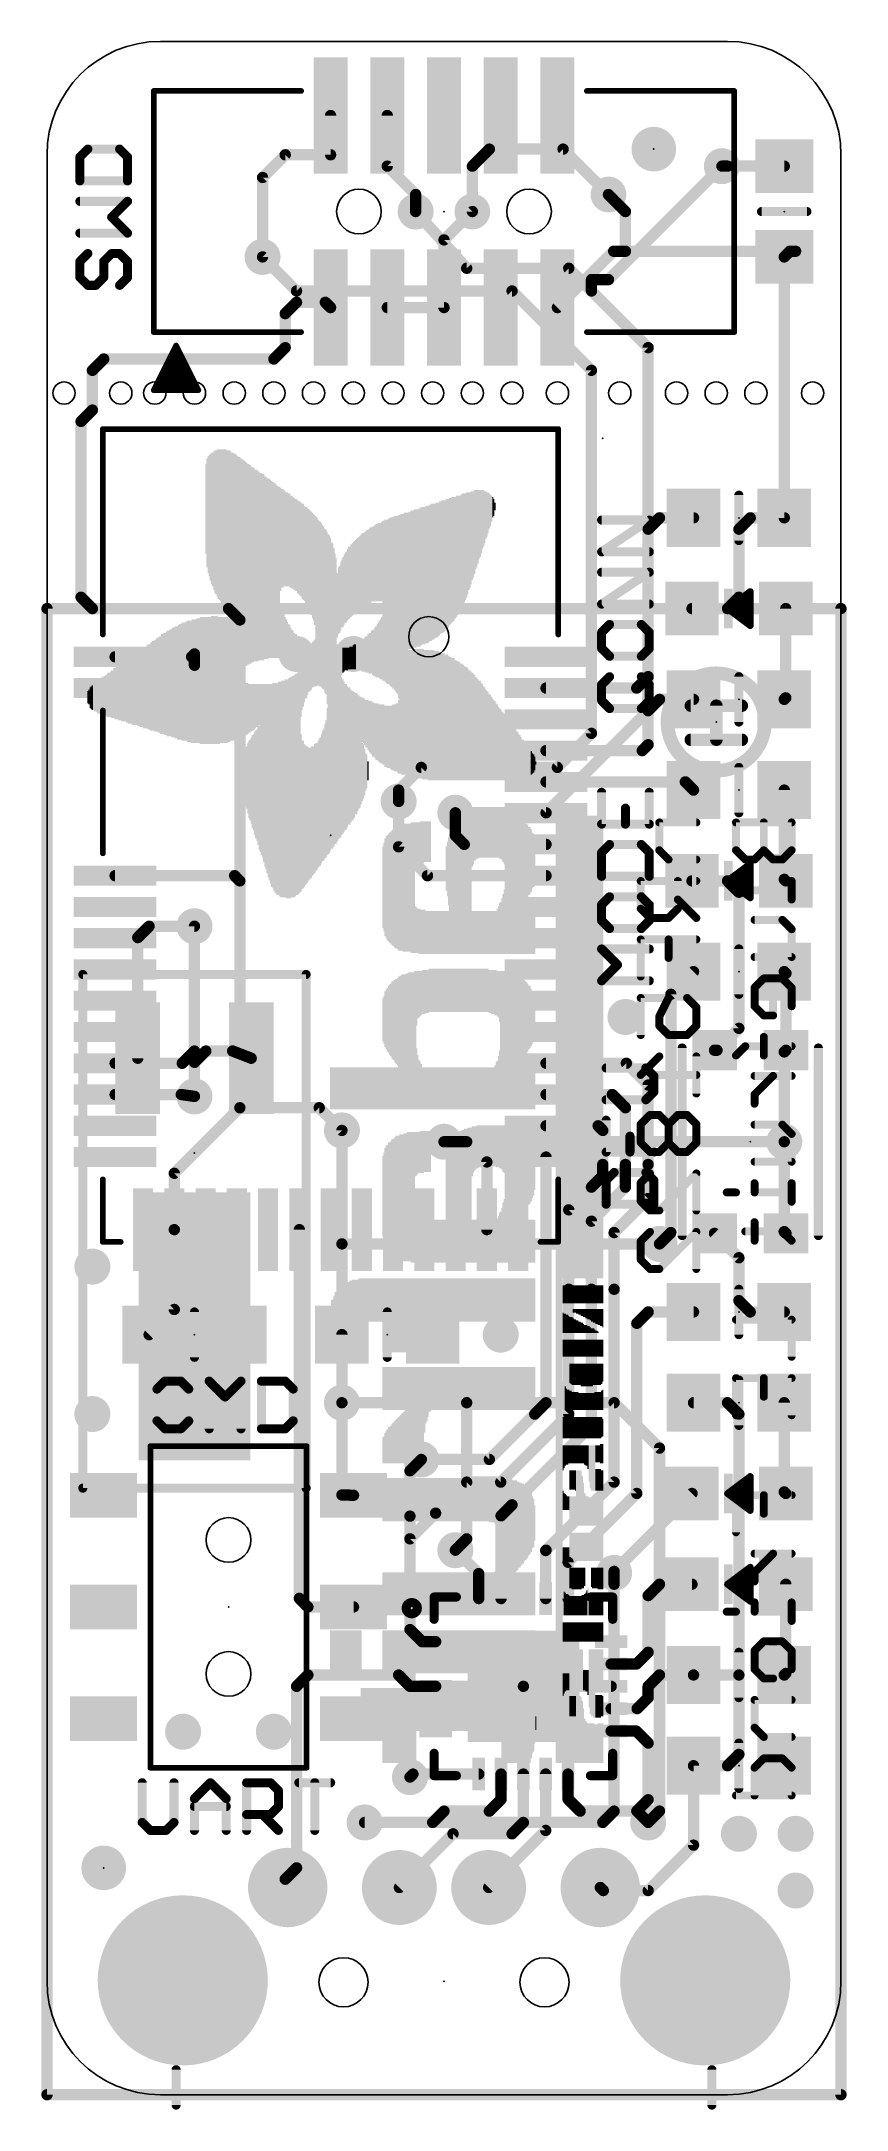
# Model space of a CAD drawing. Extents: x -0.1 to 17.9, y -0.3 to 46.
import ezdxf

# ---------------------------------------------------------------- set-up
doc = ezdxf.new("R2010")
doc.units = 0
for name, color, linetype in [('1', 12, 'CONTINUOUS'), ('16', 132, 'CONTINUOUS'), ('17', 110, 'CONTINUOUS'), ('18', 110, 'CONTINUOUS'), ('20', 53, 'CONTINUOUS'), ('21', 40, 'CONTINUOUS'), ('22', 6, 'CONTINUOUS'), ('23', 40, 'CONTINUOUS'), ('24', 6, 'CONTINUOUS')]:
    doc.layers.add(name, color=color, linetype=linetype)

# ---------------------------------------------------------------- blocks, each defined once
blk = doc.blocks.new('RECT')
blk.add_solid([(-0.5, -0.5), (0.5, -0.5), (-0.5, 0.5), (0.5, 0.5)])
blk = doc.blocks.new('PIE')
at = {"const_width": 0.5}
blk.add_lwpolyline([(0, -0.25, 1), (0, 0.25, 1), (0, -0.25)], format="xyb", dxfattribs=at)
blk = doc.blocks.new('ROUNDP')
at = {"const_width": 0.5}
blk.add_lwpolyline([(0, -0.25, 1), (0, 0.25, 1), (0, -0.25)], format="xyb", dxfattribs=at)
blk = doc.blocks.new('ROUNDV')
at = {"const_width": 0.5}
blk.add_lwpolyline([(0, -0.25, 1), (0, 0.25, 1), (0, -0.25)], format="xyb", dxfattribs=at)

msp = doc.modelspace()

# ---------------------------------------------------------------- linework, layer by layer
at = {"layer": '1', "const_width": 0.254}
for points in [[(6.35, 43.434), (6.35, 44.314)], [(7.62, 44.314), (7.62, 43.18)], [(5.334, 43.434), (4.826, 42.926)], [(6.35, 43.434), (5.334, 43.434)], [(7.62, 43.18), (8.255, 42.545)], [(15.24, 43.18), (15.113, 43.18)], [(16.51, 43.18), (15.24, 43.18)], [(4.826, 42.926), (4.826, 41.148)], [(8.255, 42.545), (8.255, 42.164)], [(12.573, 42.545), (12.954, 42.164)], [(8.89, 41.529), (9.525, 42.164)], [(12.954, 42.164), (12.954, 41.275)], [(8.89, 40.014), (8.89, 41.529)], [(11.43, 40.014), (12.691, 41.275)], [(12.691, 41.275), (12.954, 41.275)], [(12.954, 41.275), (16.637, 41.275)], [(16.51, 41.148), (16.637, 41.275)], [(16.51, 35.306), (16.51, 41.148)], [(16.637, 41.275), (16.764, 41.275)], [(5.334, 39.878), (5.588, 40.132)], [(5.334, 39.116), (5.334, 39.878)], [(5.588, 40.132), (6.232, 40.132)], [(6.232, 40.132), (6.35, 40.014)], [(7.62, 40.014), (8.89, 40.014)], [(1.016, 38.608), (1.27, 38.862)], [(1.27, 38.862), (5.08, 38.862)], [(5.08, 38.862), (5.334, 39.116)], [(1.016, 37.719), (1.016, 38.608)], [(0.762, 37.465), (1.016, 37.719)], [(0.762, 33.528), (0.762, 37.465)], [(13.462, 35.052), (13.716, 35.306)], [(13.716, 35.306), (14.478, 35.306)], [(15.494, 35.052), (15.748, 35.306)], [(15.748, 35.306), (16.51, 35.306)], [(13.462, 31.75), (13.462, 35.052)], [(15.494, 33.528), (15.494, 35.052)], [(17.78, 33.274), (0, 33.274)], [(0, 33.274), (0, 0)], [(1.016, 33.274), (0.762, 33.528)], [(4.064, 33.274), (1.016, 33.274)], [(4.318, 33.02), (4.064, 33.274)], [(14.444, 33.274), (15.24, 33.274)], [(15.24, 33.274), (15.494, 33.528)], [(16.544, 33.274), (16.544, 31.276)], [(17.78, 0), (17.78, 33.274)], [(4.318, 27.178), (4.318, 33.02)], [(1.525, 32.194), (3.238, 32.194)], [(3.238, 32.194), (3.302, 32.258)], [(11.175, 31.494), (13.206, 31.494)], [(13.206, 31.494), (13.462, 31.75)], [(13.462, 30.988), (13.716, 31.242)], [(13.462, 30.226), (13.462, 30.988)], [(13.716, 31.242), (14.478, 31.242)], [(16.544, 31.276), (16.51, 31.242)], [(11.175, 30.094), (13.33, 30.094)], [(13.33, 30.094), (13.462, 30.226)], [(11.175, 29.394), (14.294, 29.394)], [(14.294, 29.394), (14.478, 29.21)], [(16.51, 29.21), (16.51, 27.212)], [(7.874, 27.94), (7.874, 28.956)], [(9.144, 28.702), (9.144, 28.194)], [(9.344, 27.994), (9.144, 28.194)], [(8.52, 27.294), (7.874, 27.94)], [(11.175, 27.994), (9.344, 27.994)], [(1.525, 27.294), (4.202, 27.294)], [(4.202, 27.294), (4.318, 27.178)], [(11.175, 27.294), (8.52, 27.294)], [(16.51, 27.212), (16.544, 27.178)], [(4.318, 22.098), (4.318, 27.178)], [(15.24, 27.178), (14.444, 27.178)], [(15.494, 26.924), (15.24, 27.178)], [(15.494, 23.876), (15.494, 26.924)], [(3.302, 23.368), (3.302, 26.162)], [(14.478, 25.146), (13.97, 24.638)], [(16.548, 25.108), (16.51, 25.146)], [(16.548, 23.386), (16.548, 25.108)], [(13.97, 24.638), (13.97, 19.304)], [(15.004, 23.386), (15.494, 23.876)], [(1.525, 23.094), (3.028, 23.094)], [(3.028, 23.094), (3.302, 23.368)], [(11.175, 23.094), (12.974, 23.094)], [(12.974, 23.094), (13.462, 22.606)], [(14.948, 23.386), (15.004, 23.386)], [(16.51, 23.348), (16.548, 23.386)], [(16.51, 21.336), (16.51, 23.348)], [(13.462, 22.606), (13.462, 20.828)], [(1.525, 22.394), (3.006, 22.394)], [(3.006, 22.394), (3.302, 22.352)], [(11.175, 22.394), (12.658, 22.394)], [(12.658, 22.394), (12.954, 22.098)], [(2.85, 20.63), (4.318, 22.098)], [(4.318, 22.098), (6.096, 22.098)], [(6.096, 22.098), (6.604, 21.59)], [(11.175, 21.694), (12.342, 21.694)], [(12.342, 21.694), (12.446, 21.59)], [(12.954, 22.098), (12.954, 20.828)], [(9.398, 21.336), (8.89, 21.336)], [(9.85, 20.884), (9.398, 21.336)], [(12.446, 21.59), (12.446, 20.828)], [(16.51, 21.336), (16.51, 19.324)], [(9.85, 19.369), (9.85, 20.884)], [(11.175, 20.994), (11.175, 15.493)], [(12.446, 20.828), (12.446, 20.574)], [(12.954, 20.828), (12.954, 20.32)], [(13.462, 20.828), (13.462, 20.066)], [(2.85, 19.369), (2.85, 20.63)], [(12.192, 20.32), (11.684, 19.812)], [(12.446, 20.574), (12.192, 20.32)], [(12.954, 20.32), (12.192, 19.558)], [(11.684, 19.812), (11.684, 18.034)], [(13.462, 20.066), (12.7, 19.304)], [(2.85, 19.369), (2.85, 17.582)], [(5.65, 19.369), (5.65, 11.114)], [(12.192, 19.558), (12.192, 18.034)], [(16.51, 19.324), (16.548, 19.286)], [(12.7, 19.304), (12.7, 18.034)], [(13.97, 19.304), (13.716, 19.05)], [(15.494, 18.74), (14.948, 19.286)], [(15.494, 17.78), (15.494, 18.74)], [(11.684, 18.034), (11.684, 15.24)], [(12.192, 18.034), (12.192, 14.986)], [(12.7, 18.034), (12.7, 13.716)], [(2.85, 17.582), (2.286, 17.018)], [(13.208, 17.272), (13.462, 17.526)], [(13.462, 17.526), (14.478, 17.526)], [(15.748, 17.526), (15.494, 17.78)], [(16.51, 17.526), (15.748, 17.526)], [(6.604, 15.494), (6.604, 17.018)], [(13.208, 13.462), (13.208, 17.272)], [(6.604, 15.494), (6.604, 13.428)], [(10.922, 15.24), (9.906, 14.224)], [(10.16, 13.716), (11.684, 15.24)], [(11.175, 15.493), (10.922, 15.24)], [(14.478, 15.494), (15.24, 15.494)], [(15.24, 15.494), (15.494, 15.24)], [(15.494, 15.24), (15.494, 9.398)], [(16.51, 15.494), (16.51, 13.496)], [(12.192, 14.986), (10.414, 13.208)], [(9.906, 14.224), (8.382, 14.224)], [(6.604, 13.428), (6.864, 13.422)], [(8.703, 13.021), (9.398, 13.716)], [(9.398, 13.716), (10.16, 13.716)], [(12.7, 13.716), (11.176, 12.192)], [(11.668, 11.922), (13.208, 13.462)], [(12.7, 11.718), (14.444, 13.462)], [(16.51, 13.496), (16.544, 13.462)], [(8.128, 12.446), (8.703, 13.021)], [(10.168, 12.962), (10.414, 13.208)], [(10.168, 11.109), (10.168, 12.962)], [(8.128, 10.414), (8.128, 12.446)], [(9.668, 11.668), (9.144, 12.192)], [(11.168, 12.184), (11.176, 12.192)], [(11.168, 11.109), (11.168, 12.184)], [(11.668, 11.109), (11.668, 11.922)], [(9.668, 11.109), (9.668, 11.668)], [(12.7, 11.684), (12.7, 11.718)], [(5.65, 11.114), (5.842, 10.922)], [(13.462, 11.176), (13.716, 11.43)], [(13.462, 9.906), (13.462, 11.176)], [(13.716, 11.43), (14.444, 11.43)], [(16.544, 11.43), (16.544, 9.432)], [(5.842, 10.922), (6.864, 10.922)], [(8.398, 10.144), (8.128, 10.414)], [(8.703, 10.144), (8.398, 10.144)], [(12.633, 9.644), (13.2, 9.644)], [(13.2, 9.644), (13.462, 9.906)], [(5.842, 9.398), (5.588, 9.144)], [(5.588, 9.144), (5.588, 5.08)], [(7.874, 9.398), (5.842, 9.398)], [(8.128, 9.144), (7.874, 9.398)], [(8.703, 9.144), (8.128, 9.144)], [(8.703, 9.144), (10.668, 9.144)], [(12.633, 9.144), (10.668, 9.144)], [(13.462, 9.144), (13.716, 9.398)], [(13.462, 8.89), (13.462, 9.144)], [(13.716, 9.398), (14.478, 9.398)], [(14.478, 9.398), (15.494, 9.398)], [(15.494, 9.398), (15.494, 7.62)], [(16.544, 9.432), (16.51, 9.398)], [(13.216, 8.644), (13.462, 8.89)], [(12.633, 8.644), (13.216, 8.644)], [(12.633, 8.144), (13.192, 8.144)], [(13.192, 8.144), (13.462, 7.874)], [(13.462, 7.874), (13.462, 6.604)], [(15.24, 7.366), (14.478, 7.366)], [(14.478, 7.366), (14.478, 5.588)], [(15.494, 7.62), (15.24, 7.366)], [(8.195, 7.179), (8.128, 7.112)], [(9.668, 7.179), (8.195, 7.179)], [(10.168, 7.179), (10.168, 6.612)], [(10.668, 7.179), (10.668, 6.096)], [(11.168, 7.179), (11.168, 5.918)], [(11.668, 7.179), (11.668, 6.62)], [(10.168, 6.612), (9.906, 6.35)], [(11.938, 6.35), (11.668, 6.62)], [(13.462, 6.604), (13.208, 6.35)], [(8.636, 6.096), (7.112, 6.096)], [(8.89, 6.35), (8.636, 6.096)], [(9.906, 6.35), (8.89, 6.35)], [(11.168, 5.918), (9.89, 4.64)], [(10.668, 6.096), (10.414, 5.842)], [(13.208, 6.35), (11.938, 6.35)], [(13.208, 6.35), (13.462, 6.096)], [(9.092, 5.842), (7.89, 4.64)], [(10.414, 5.842), (9.092, 5.842)], [(14.478, 5.588), (13.462, 4.572)], [(5.588, 5.08), (5.334, 4.826)], [(12.458, 4.572), (12.39, 4.64)], [(13.462, 4.572), (12.458, 4.572)], [(0, 0), (17.78, 0)]]:
    msp.add_lwpolyline(points, dxfattribs=at)
at = {"layer": '1', "const_width": 0.127}
for points in [[(6.4135, 44.314, 1), (6.2865, 44.314)], [(7.6835, 44.314, 1), (7.5565, 44.314)], [(5.334, 43.4975, 1), (5.334, 43.3705)], [(5.3789, 43.3891, 1), (5.2891, 43.4789)], [(6.35, 43.3705, 1), (6.35, 43.4975)], [(6.2865, 43.434, 1), (6.4135, 43.434)], [(7.6649, 43.2249, 1), (7.5751, 43.1351)], [(7.5565, 43.18, 1), (7.6835, 43.18)], [(15.113, 43.2435, 1), (15.113, 43.1165)], [(15.24, 43.2435, 1), (15.24, 43.1165)], [(15.24, 43.1165, 1), (15.24, 43.2435)], [(16.51, 43.1165, 1), (16.51, 43.2435)], [(4.8895, 42.926, 1), (4.7625, 42.926)], [(4.7811, 42.9709, 1), (4.8709, 42.8811)], [(8.3185, 42.545, 1), (8.1915, 42.545)], [(8.2101, 42.5001, 1), (8.2999, 42.5899)], [(12.6179, 42.5899, 1), (12.5281, 42.5001)], [(8.1915, 42.164, 1), (8.3185, 42.164)], [(9.5699, 42.1191, 1), (9.4801, 42.2089)], [(13.0175, 42.164, 1), (12.8905, 42.164)], [(12.9091, 42.1191, 1), (12.9989, 42.2089)], [(8.9535, 41.529, 1), (8.8265, 41.529)], [(8.8451, 41.5739, 1), (8.9349, 41.4841)], [(12.691, 41.3385, 1), (12.691, 41.2115)], [(12.7359, 41.2301, 1), (12.6461, 41.3199)], [(12.954, 41.3385, 1), (12.954, 41.2115)], [(12.8905, 41.275, 1), (13.0175, 41.275)], [(12.954, 41.2115, 1), (12.954, 41.3385)], [(16.5735, 41.148, 1), (16.4465, 41.148)], [(16.4651, 41.1929, 1), (16.5549, 41.1031)], [(16.637, 41.3385, 1), (16.637, 41.2115)], [(16.6819, 41.2301, 1), (16.5921, 41.3199)], [(16.637, 41.2115, 1), (16.637, 41.3385)], [(16.764, 41.2115, 1), (16.764, 41.3385)], [(4.7625, 41.148, 1), (4.8895, 41.148)], [(5.3975, 39.878, 1), (5.2705, 39.878)], [(5.2891, 39.9229, 1), (5.3789, 39.8331)], [(5.588, 40.1955, 1), (5.588, 40.0685)], [(5.6329, 40.0871, 1), (5.5431, 40.1769)], [(6.2769, 40.1769, 1), (6.1871, 40.0871)], [(6.232, 40.0685, 1), (6.232, 40.1955)], [(6.3051, 39.9691, 1), (6.3949, 40.0589)], [(7.62, 40.0775, 1), (7.62, 39.9505)], [(8.8265, 40.014, 1), (8.9535, 40.014)], [(8.89, 39.9505, 1), (8.89, 40.0775)], [(11.3851, 40.0589, 1), (11.4749, 39.9691)], [(1.27, 38.9255, 1), (1.27, 38.7985)], [(1.3149, 38.8171, 1), (1.2251, 38.9069)], [(5.0351, 38.9069, 1), (5.1249, 38.8171)], [(5.08, 38.7985, 1), (5.08, 38.9255)], [(5.2705, 39.116, 1), (5.3975, 39.116)], [(5.3789, 39.0711, 1), (5.2891, 39.1609)], [(1.0795, 38.608, 1), (0.9525, 38.608)], [(0.9711, 38.6529, 1), (1.0609, 38.5631)], [(0.8255, 37.465, 1), (0.6985, 37.465)], [(0.7171, 37.5099, 1), (0.8069, 37.4201)], [(0.9525, 37.719, 1), (1.0795, 37.719)], [(1.0609, 37.6741, 1), (0.9711, 37.7639)], [(13.716, 35.3695, 1), (13.716, 35.2425)], [(13.7609, 35.2611, 1), (13.6711, 35.3509)], [(14.478, 35.2425, 1), (14.478, 35.3695)], [(15.748, 35.3695, 1), (15.748, 35.2425)], [(15.7929, 35.2611, 1), (15.7031, 35.3509)], [(16.4465, 35.306, 1), (16.5735, 35.306)], [(16.51, 35.2425, 1), (16.51, 35.3695)], [(13.5255, 35.052, 1), (13.3985, 35.052)], [(13.4171, 35.0969, 1), (13.5069, 35.0071)], [(15.5575, 35.052, 1), (15.4305, 35.052)], [(15.4491, 35.0969, 1), (15.5389, 35.0071)], [(0, 33.3375, 1), (0, 33.2105)], [(0.0635, 33.274, 1), (-0.0635, 33.274)], [(0.8069, 33.5729, 1), (0.7171, 33.4831)], [(0.6985, 33.528, 1), (0.8255, 33.528)], [(1.016, 33.3375, 1), (1.016, 33.2105)], [(0.9711, 33.2291, 1), (1.0609, 33.3189)], [(4.1089, 33.3189, 1), (4.0191, 33.2291)], [(4.064, 33.2105, 1), (4.064, 33.3375)], [(14.444, 33.3375, 1), (14.444, 33.2105)], [(15.1951, 33.3189, 1), (15.2849, 33.2291)], [(15.24, 33.2105, 1), (15.24, 33.3375)], [(15.4305, 33.528, 1), (15.5575, 33.528)], [(15.5389, 33.4831, 1), (15.4491, 33.5729)], [(16.6075, 33.274, 1), (16.4805, 33.274)], [(17.8435, 33.274, 1), (17.7165, 33.274)], [(17.78, 33.2105, 1), (17.78, 33.3375)], [(4.3815, 33.02, 1), (4.2545, 33.02)], [(4.2731, 32.9751, 1), (4.3629, 33.0649)], [(1.525, 32.2575, 1), (1.525, 32.1305)], [(3.1931, 32.2389, 1), (3.2829, 32.1491)], [(3.238, 32.1305, 1), (3.238, 32.2575)], [(3.3469, 32.2131, 1), (3.2571, 32.3029)], [(11.175, 31.5575, 1), (11.175, 31.4305)], [(13.1611, 31.5389, 1), (13.2509, 31.4491)], [(13.206, 31.4305, 1), (13.206, 31.5575)], [(13.3985, 31.75, 1), (13.5255, 31.75)], [(13.5069, 31.7051, 1), (13.4171, 31.7949)], [(13.5255, 30.988, 1), (13.3985, 30.988)], [(13.4171, 31.0329, 1), (13.5069, 30.9431)], [(13.716, 31.3055, 1), (13.716, 31.1785)], [(13.7609, 31.1971, 1), (13.6711, 31.2869)], [(14.478, 31.1785, 1), (14.478, 31.3055)], [(16.4651, 31.2869, 1), (16.5549, 31.1971)], [(16.4805, 31.276, 1), (16.6075, 31.276)], [(16.5889, 31.2311, 1), (16.4991, 31.3209)], [(11.175, 30.1575, 1), (11.175, 30.0305)], [(13.2851, 30.1389, 1), (13.3749, 30.0491)], [(13.33, 30.0305, 1), (13.33, 30.1575)], [(13.3985, 30.226, 1), (13.5255, 30.226)], [(13.5069, 30.1811, 1), (13.4171, 30.2709)], [(11.175, 29.4575, 1), (11.175, 29.3305)], [(14.3389, 29.4389, 1), (14.2491, 29.3491)], [(14.294, 29.3305, 1), (14.294, 29.4575)], [(14.4331, 29.1651, 1), (14.5229, 29.2549)], [(16.5735, 29.21, 1), (16.4465, 29.21)], [(7.9375, 28.956, 1), (7.8105, 28.956)], [(9.2075, 28.702, 1), (9.0805, 28.702)], [(9.1889, 28.2389, 1), (9.0991, 28.1491)], [(9.0805, 28.194, 1), (9.2075, 28.194)], [(7.9189, 27.9849, 1), (7.8291, 27.8951)], [(7.8105, 27.94, 1), (7.9375, 27.94)], [(9.344, 28.0575, 1), (9.344, 27.9305)], [(9.2991, 27.9491, 1), (9.3889, 28.0389)], [(11.175, 27.9305, 1), (11.175, 28.0575)], [(1.525, 27.3575, 1), (1.525, 27.2305)], [(4.2469, 27.3389, 1), (4.1571, 27.2491)], [(4.202, 27.2305, 1), (4.202, 27.3575)], [(8.52, 27.3575, 1), (8.52, 27.2305)], [(8.4751, 27.2491, 1), (8.5649, 27.3389)], [(11.175, 27.2305, 1), (11.175, 27.3575)], [(16.5549, 27.2569, 1), (16.4651, 27.1671)], [(4.3815, 27.178, 1), (4.2545, 27.178)], [(4.2545, 27.178, 1), (4.3815, 27.178)], [(4.2731, 27.1331, 1), (4.3629, 27.2229)], [(14.444, 27.2415, 1), (14.444, 27.1145)], [(15.2849, 27.2229, 1), (15.1951, 27.1331)], [(15.24, 27.1145, 1), (15.24, 27.2415)], [(15.5575, 26.924, 1), (15.4305, 26.924)], [(15.4491, 26.8791, 1), (15.5389, 26.9689)], [(16.4465, 27.212, 1), (16.5735, 27.212)], [(16.4991, 27.1331, 1), (16.5889, 27.2229)], [(3.3655, 26.162, 1), (3.2385, 26.162)], [(14.5229, 25.1011, 1), (14.4331, 25.1909)], [(16.5549, 25.1909, 1), (16.4651, 25.1011)], [(16.6115, 25.108, 1), (16.4845, 25.108)], [(16.5031, 25.0631, 1), (16.5929, 25.1529)], [(14.0335, 24.638, 1), (13.9065, 24.638)], [(13.9251, 24.6829, 1), (14.0149, 24.5931)], [(15.4305, 23.876, 1), (15.5575, 23.876)], [(15.5389, 23.8311, 1), (15.4491, 23.9209)], [(1.525, 23.1575, 1), (1.525, 23.0305)], [(2.9831, 23.1389, 1), (3.0729, 23.0491)], [(3.028, 23.0305, 1), (3.028, 23.1575)], [(3.2385, 23.368, 1), (3.3655, 23.368)], [(3.3469, 23.3231, 1), (3.2571, 23.4129)], [(11.175, 23.1575, 1), (11.175, 23.0305)], [(13.0189, 23.1389, 1), (12.9291, 23.0491)], [(12.974, 23.0305, 1), (12.974, 23.1575)], [(14.948, 23.4495, 1), (14.948, 23.3225)], [(14.9591, 23.4309, 1), (15.0489, 23.3411)], [(15.004, 23.3225, 1), (15.004, 23.4495)], [(16.5735, 23.348, 1), (16.4465, 23.348)], [(16.4651, 23.3929, 1), (16.5549, 23.3031)], [(16.4845, 23.386, 1), (16.6115, 23.386)], [(16.5929, 23.3411, 1), (16.5031, 23.4309)], [(13.5255, 22.606, 1), (13.3985, 22.606)], [(13.4171, 22.5611, 1), (13.5069, 22.6509)], [(1.525, 22.4575, 1), (1.525, 22.3305)], [(3.0149, 22.4569, 1), (2.9971, 22.3311)], [(3.006, 22.3305, 1), (3.006, 22.4575)], [(3.2931, 22.2891, 1), (3.3109, 22.4149)], [(11.175, 22.4575, 1), (11.175, 22.3305)], [(12.7029, 22.4389, 1), (12.6131, 22.3491)], [(12.658, 22.3305, 1), (12.658, 22.4575)], [(4.318, 22.1615, 1), (4.318, 22.0345)], [(4.2545, 22.098, 1), (4.3815, 22.098)], [(4.3629, 22.0531, 1), (4.2731, 22.1429)], [(6.1409, 22.1429, 1), (6.0511, 22.0531)], [(6.096, 22.0345, 1), (6.096, 22.1615)], [(11.175, 21.7575, 1), (11.175, 21.6305)], [(12.3869, 21.7389, 1), (12.2971, 21.6491)], [(12.342, 21.6305, 1), (12.342, 21.7575)], [(13.0175, 22.098, 1), (12.8905, 22.098)], [(12.9091, 22.0531, 1), (12.9989, 22.1429)], [(6.5591, 21.5451, 1), (6.6489, 21.6349)], [(8.89, 21.3995, 1), (8.89, 21.2725)], [(9.4429, 21.3809, 1), (9.3531, 21.2911)], [(9.398, 21.2725, 1), (9.398, 21.3995)], [(12.5095, 21.59, 1), (12.3825, 21.59)], [(12.4011, 21.5451, 1), (12.4909, 21.6349)], [(16.5735, 21.336, 1), (16.4465, 21.336)], [(16.4465, 21.336, 1), (16.5735, 21.336)], [(9.9135, 20.884, 1), (9.7865, 20.884)], [(9.8051, 20.8391, 1), (9.8949, 20.9289)], [(11.2385, 20.994, 1), (11.1115, 20.994)], [(12.5095, 20.828, 1), (12.3825, 20.828)], [(12.3825, 20.828, 1), (12.5095, 20.828)], [(13.0175, 20.828, 1), (12.8905, 20.828)], [(12.8905, 20.828, 1), (13.0175, 20.828)], [(13.5255, 20.828, 1), (13.3985, 20.828)], [(13.3985, 20.828, 1), (13.5255, 20.828)], [(2.9135, 20.63, 1), (2.7865, 20.63)], [(2.8051, 20.6749, 1), (2.8949, 20.5851)], [(12.1471, 20.3649, 1), (12.2369, 20.2751)], [(12.2369, 20.2751, 1), (12.1471, 20.3649)], [(12.3825, 20.574, 1), (12.5095, 20.574)], [(12.4909, 20.5291, 1), (12.4011, 20.6189)], [(12.8905, 20.32, 1), (13.0175, 20.32)], [(12.9989, 20.2751, 1), (12.9091, 20.3649)], [(11.7475, 19.812, 1), (11.6205, 19.812)], [(11.6391, 19.8569, 1), (11.7289, 19.7671)], [(13.3985, 20.066, 1), (13.5255, 20.066)], [(13.5069, 20.0211, 1), (13.4171, 20.1109)], [(2.9135, 19.369, 1), (2.7865, 19.369)], [(5.7135, 19.369, 1), (5.5865, 19.369)], [(12.2555, 19.558, 1), (12.1285, 19.558)], [(12.1471, 19.6029, 1), (12.2369, 19.5131)], [(16.5549, 19.3689, 1), (16.4651, 19.2791)], [(2.7865, 19.369, 1), (2.9135, 19.369)], [(9.7865, 19.369, 1), (9.9135, 19.369)], [(12.7635, 19.304, 1), (12.6365, 19.304)], [(12.6551, 19.3489, 1), (12.7449, 19.2591)], [(13.6711, 19.0949, 1), (13.7609, 19.0051)], [(13.9065, 19.304, 1), (14.0335, 19.304)], [(14.0149, 19.2591, 1), (13.9251, 19.3489)], [(14.9929, 19.3309, 1), (14.9031, 19.2411)], [(16.4465, 19.324, 1), (16.5735, 19.324)], [(16.5031, 19.2411, 1), (16.5929, 19.3309)], [(15.5575, 18.74, 1), (15.4305, 18.74)], [(15.4491, 18.6951, 1), (15.5389, 18.7849)], [(11.7475, 18.034, 1), (11.6205, 18.034)], [(11.6205, 18.034, 1), (11.7475, 18.034)], [(12.2555, 18.034, 1), (12.1285, 18.034)], [(12.1285, 18.034, 1), (12.2555, 18.034)], [(12.7635, 18.034, 1), (12.6365, 18.034)], [(12.6365, 18.034, 1), (12.7635, 18.034)], [(2.7865, 17.582, 1), (2.9135, 17.582)], [(2.8949, 17.5371, 1), (2.8051, 17.6269)], [(13.462, 17.5895, 1), (13.462, 17.4625)], [(13.5069, 17.4811, 1), (13.4171, 17.5709)], [(14.478, 17.4625, 1), (14.478, 17.5895)], [(15.5389, 17.8249, 1), (15.4491, 17.7351)], [(15.4305, 17.78, 1), (15.5575, 17.78)], [(15.748, 17.5895, 1), (15.748, 17.4625)], [(15.7031, 17.4811, 1), (15.7929, 17.5709)], [(16.51, 17.4625, 1), (16.51, 17.5895)], [(6.6675, 17.018, 1), (6.5405, 17.018)], [(13.2715, 17.272, 1), (13.1445, 17.272)], [(13.1631, 17.3169, 1), (13.2529, 17.2271)], [(2.2411, 17.0629, 1), (2.3309, 16.9731)], [(6.6675, 15.494, 1), (6.5405, 15.494)], [(6.5405, 15.494, 1), (6.6675, 15.494)], [(10.8771, 15.2849, 1), (10.9669, 15.1951)], [(10.9669, 15.1951, 1), (10.8771, 15.2849)], [(11.1115, 15.493, 1), (11.2385, 15.493)], [(11.2199, 15.4481, 1), (11.1301, 15.5379)], [(11.6205, 15.24, 1), (11.7475, 15.24)], [(11.7289, 15.1951, 1), (11.6391, 15.2849)], [(14.478, 15.5575, 1), (14.478, 15.4305)], [(15.2849, 15.5389, 1), (15.1951, 15.4491)], [(15.24, 15.4305, 1), (15.24, 15.5575)], [(15.5575, 15.24, 1), (15.4305, 15.24)], [(15.4491, 15.1951, 1), (15.5389, 15.2849)], [(16.5735, 15.494, 1), (16.4465, 15.494)], [(12.1285, 14.986, 1), (12.2555, 14.986)], [(12.2369, 14.9411, 1), (12.1471, 15.0309)], [(8.382, 14.2875, 1), (8.382, 14.1605)], [(9.8611, 14.2689, 1), (9.9509, 14.1791)], [(9.906, 14.1605, 1), (9.906, 14.2875)], [(6.6055, 13.4915, 1), (6.6025, 13.3645)], [(6.5405, 13.428, 1), (6.6675, 13.428)], [(6.8625, 13.3585, 1), (6.8655, 13.4855)], [(9.398, 13.7795, 1), (9.398, 13.6525)], [(9.4429, 13.6711, 1), (9.3531, 13.7609)], [(10.1151, 13.7609, 1), (10.2049, 13.6711)], [(10.16, 13.6525, 1), (10.16, 13.7795)], [(12.6365, 13.716, 1), (12.7635, 13.716)], [(12.7449, 13.6711, 1), (12.6551, 13.7609)], [(13.1445, 13.462, 1), (13.2715, 13.462)], [(13.2529, 13.4171, 1), (13.1631, 13.5069)], [(14.4889, 13.4171, 1), (14.3991, 13.5069)], [(16.5549, 13.5409, 1), (16.4651, 13.4511)], [(16.4465, 13.496, 1), (16.5735, 13.496)], [(16.4991, 13.4171, 1), (16.5889, 13.5069)], [(8.6581, 13.0659, 1), (8.7479, 12.9761)], [(8.7479, 12.9761, 1), (8.6581, 13.0659)], [(10.2315, 12.962, 1), (10.1045, 12.962)], [(10.1231, 13.0069, 1), (10.2129, 12.9171)], [(10.3691, 13.2529, 1), (10.4589, 13.1631)], [(10.4589, 13.1631, 1), (10.3691, 13.2529)], [(8.1915, 12.446, 1), (8.0645, 12.446)], [(8.0831, 12.4909, 1), (8.1729, 12.4011)], [(9.1889, 12.2369, 1), (9.0991, 12.1471)], [(11.2315, 12.184, 1), (11.1045, 12.184)], [(11.1231, 12.2289, 1), (11.2129, 12.1391)], [(11.1311, 12.2369, 1), (11.2209, 12.1471)], [(11.2209, 12.1471, 1), (11.1311, 12.2369)], [(11.7315, 11.922, 1), (11.6045, 11.922)], [(9.7315, 11.668, 1), (9.6045, 11.668)], [(9.6231, 11.6231, 1), (9.7129, 11.7129)], [(11.6231, 11.9669, 1), (11.7129, 11.8771)], [(12.7635, 11.718, 1), (12.6365, 11.718)], [(12.6551, 11.7629, 1), (12.7449, 11.6731)], [(12.6365, 11.684, 1), (12.7635, 11.684)], [(5.6949, 11.1589, 1), (5.6051, 11.0691)], [(5.5865, 11.114, 1), (5.7135, 11.114)], [(9.6045, 11.109, 1), (9.7315, 11.109)], [(10.1045, 11.109, 1), (10.2315, 11.109)], [(11.1045, 11.109, 1), (11.2315, 11.109)], [(11.6045, 11.109, 1), (11.7315, 11.109)], [(13.5255, 11.176, 1), (13.3985, 11.176)], [(13.4171, 11.2209, 1), (13.5069, 11.1311)], [(13.716, 11.4935, 1), (13.716, 11.3665)], [(13.7609, 11.3851, 1), (13.6711, 11.4749)], [(14.444, 11.3665, 1), (14.444, 11.4935)], [(16.6075, 11.43, 1), (16.4805, 11.43)], [(5.842, 10.9855, 1), (5.842, 10.8585)], [(5.7971, 10.8771, 1), (5.8869, 10.9669)], [(6.864, 10.8585, 1), (6.864, 10.9855)], [(8.1729, 10.4589, 1), (8.0831, 10.3691)], [(8.0645, 10.414, 1), (8.1915, 10.414)], [(8.398, 10.2075, 1), (8.398, 10.0805)], [(8.3531, 10.0991, 1), (8.4429, 10.1889)], [(8.703, 10.0805, 1), (8.703, 10.2075)], [(12.633, 9.7075, 1), (12.633, 9.5805)], [(13.1551, 9.6889, 1), (13.2449, 9.5991)], [(13.2, 9.5805, 1), (13.2, 9.7075)], [(13.3985, 9.906, 1), (13.5255, 9.906)], [(13.5069, 9.8611, 1), (13.4171, 9.9509)], [(5.6515, 9.144, 1), (5.5245, 9.144)], [(5.842, 9.4615, 1), (5.842, 9.3345)], [(5.8869, 9.3531, 1), (5.7971, 9.4429)], [(7.9189, 9.4429, 1), (7.8291, 9.3531)], [(7.874, 9.3345, 1), (7.874, 9.4615)], [(8.128, 9.2075, 1), (8.128, 9.0805)], [(8.703, 9.2075, 1), (8.703, 9.0805)], [(8.703, 9.0805, 1), (8.703, 9.2075)], [(10.668, 9.2075, 1), (10.668, 9.0805)], [(10.668, 9.0805, 1), (10.668, 9.2075)], [(12.633, 9.0805, 1), (12.633, 9.2075)], [(13.5255, 9.144, 1), (13.3985, 9.144)], [(13.716, 9.4615, 1), (13.716, 9.3345)], [(13.7609, 9.3531, 1), (13.6711, 9.4429)], [(14.478, 9.4615, 1), (14.478, 9.3345)], [(14.478, 9.3345, 1), (14.478, 9.4615)], [(15.5575, 9.398, 1), (15.4305, 9.398)], [(15.4305, 9.398, 1), (15.5575, 9.398)], [(15.494, 9.3345, 1), (15.494, 9.4615)], [(16.4651, 9.4429, 1), (16.5549, 9.3531)], [(16.4805, 9.432, 1), (16.6075, 9.432)], [(16.5889, 9.3871, 1), (16.4991, 9.4769)], [(5.5431, 9.1889, 1), (5.6329, 9.0991)], [(8.0831, 9.0991, 1), (8.1729, 9.1889)], [(13.4171, 9.1889, 1), (13.5069, 9.0991)], [(13.3985, 8.89, 1), (13.5255, 8.89)], [(13.5069, 8.8451, 1), (13.4171, 8.9349)], [(12.633, 8.7075, 1), (12.633, 8.5805)], [(13.1711, 8.6889, 1), (13.2609, 8.5991)], [(13.216, 8.5805, 1), (13.216, 8.7075)], [(12.633, 8.2075, 1), (12.633, 8.0805)], [(13.2369, 8.1889, 1), (13.1471, 8.0991)], [(13.192, 8.0805, 1), (13.192, 8.2075)], [(13.5255, 7.874, 1), (13.3985, 7.874)], [(13.4171, 7.8291, 1), (13.5069, 7.9189)], [(14.478, 7.4295, 1), (14.478, 7.3025)], [(14.5415, 7.366, 1), (14.4145, 7.366)], [(15.1951, 7.4109, 1), (15.2849, 7.3211)], [(15.24, 7.3025, 1), (15.24, 7.4295)], [(15.4305, 7.62, 1), (15.5575, 7.62)], [(15.5389, 7.5751, 1), (15.4491, 7.6649)], [(8.0831, 7.1569, 1), (8.1729, 7.0671)], [(8.195, 7.2425, 1), (8.195, 7.1155)], [(8.2399, 7.1341, 1), (8.1501, 7.2239)], [(9.668, 7.1155, 1), (9.668, 7.2425)], [(10.2315, 7.179, 1), (10.1045, 7.179)], [(10.7315, 7.179, 1), (10.6045, 7.179)], [(11.2315, 7.179, 1), (11.1045, 7.179)], [(11.7315, 7.179, 1), (11.6045, 7.179)], [(10.1045, 6.612, 1), (10.2315, 6.612)], [(10.2129, 6.5671, 1), (10.1231, 6.6569)], [(11.7129, 6.6649, 1), (11.6231, 6.5751)], [(11.6045, 6.62, 1), (11.7315, 6.62)], [(13.3985, 6.604, 1), (13.5255, 6.604)], [(13.5069, 6.5591, 1), (13.4171, 6.6489)], [(7.112, 6.1595, 1), (7.112, 6.0325)], [(8.5911, 6.1409, 1), (8.6809, 6.0511)], [(8.636, 6.0325, 1), (8.636, 6.1595)], [(8.89, 6.4135, 1), (8.89, 6.2865)], [(8.9349, 6.3051, 1), (8.8451, 6.3949)], [(9.8611, 6.3949, 1), (9.9509, 6.3051)], [(9.906, 6.2865, 1), (9.906, 6.4135)], [(10.6045, 6.096, 1), (10.7315, 6.096)], [(10.7129, 6.0511, 1), (10.6231, 6.1409)], [(11.2129, 5.8731, 1), (11.1231, 5.9629)], [(11.938, 6.4135, 1), (11.938, 6.2865)], [(11.8931, 6.3051, 1), (11.9829, 6.3949)], [(13.2529, 6.3949, 1), (13.1631, 6.3051)], [(13.1631, 6.3949, 1), (13.2529, 6.3051)], [(13.208, 6.2865, 1), (13.208, 6.4135)], [(13.4171, 6.0511, 1), (13.5069, 6.1409)], [(9.092, 5.9055, 1), (9.092, 5.7785)], [(9.1369, 5.7971, 1), (9.0471, 5.8869)], [(10.3691, 5.8869, 1), (10.4589, 5.7971)], [(10.414, 5.7785, 1), (10.414, 5.9055)], [(11.1045, 5.918, 1), (11.2315, 5.918)], [(14.4145, 5.588, 1), (14.5415, 5.588)], [(14.5229, 5.5431, 1), (14.4331, 5.6329)], [(5.5245, 5.08, 1), (5.6515, 5.08)], [(5.6329, 5.0351, 1), (5.5431, 5.1249)], [(5.2891, 4.8709, 1), (5.3789, 4.7811)], [(7.8451, 4.6849, 1), (7.9349, 4.5951)], [(9.8451, 4.6849, 1), (9.9349, 4.5951)], [(12.4349, 4.6849, 1), (12.3451, 4.5951)], [(12.458, 4.6355, 1), (12.458, 4.5085)], [(12.4131, 4.5271, 1), (12.5029, 4.6169)], [(13.4171, 4.6169, 1), (13.5069, 4.5271)], [(13.462, 4.5085, 1), (13.462, 4.6355)], [(0, 0.0635, 1), (0, -0.0635)], [(-0.0635, 0, 1), (0.0635, 0)], [(17.7165, 0, 1), (17.8435, 0)], [(17.78, -0.0635, 1), (17.78, 0.0635)]]:
    msp.add_lwpolyline(points, format="xyb", dxfattribs=at)
at = {"layer": '16', "const_width": 0.254}
for points in [[(9.525, 43.18), (9.906, 43.561)], [(9.906, 43.561), (11.557, 43.561)], [(11.557, 43.561), (12.573, 42.545)], [(9.525, 42.164), (9.525, 43.18)], [(12.573, 40.64), (15.113, 43.18)], [(8.255, 42.164), (9.398, 40.894)], [(5.588, 40.386), (4.826, 41.148)], [(9.398, 40.894), (11.684, 40.894)], [(11.684, 40.894), (12.192, 40.386)], [(12.192, 40.386), (12.192, 40.64)], [(12.192, 40.64), (12.573, 40.64)], [(10.414, 40.386), (5.588, 40.386)], [(12.192, 38.608), (10.414, 40.386)], [(13.462, 39.116), (12.192, 40.386)], [(13.462, 30.988), (13.462, 39.116)], [(12.192, 30.48), (12.192, 38.608)], [(17.78, 33.274), (0, 33.274)], [(0, 33.274), (0, 0)], [(17.78, 0), (17.78, 33.274)], [(3.302, 32.258), (3.302, 32.004)], [(11.176, 28.702), (13.462, 30.988)], [(11.43, 29.718), (12.192, 30.48)], [(7.874, 29.21), (8.382, 29.718)], [(8.382, 29.718), (11.43, 29.718)], [(7.874, 28.956), (7.874, 29.21)], [(11.176, 28.702), (9.144, 28.702)], [(2.286, 26.162), (2.032, 25.908)], [(2.032, 25.908), (2.032, 23.207)], [(3.302, 26.162), (2.286, 26.162)], [(3.302, 23.114), (3.556, 23.368)], [(3.302, 22.352), (3.302, 23.114)], [(3.556, 23.368), (4.157, 23.368)], [(4.157, 23.368), (4.572, 23.207)], [(6.604, 19.05), (6.604, 21.59)], [(8.89, 21.336), (16.51, 21.336)], [(13.716, 19.05), (6.604, 19.05)], [(6.604, 19.05), (6.604, 15.494)], [(6.604, 15.494), (9.398, 15.494)], [(9.398, 15.494), (12.7, 15.494)], [(9.398, 15.494), (9.398, 12.446)], [(12.7, 15.494), (13.716, 14.478)], [(13.716, 14.478), (13.716, 6.35)], [(8.128, 13.97), (8.382, 14.224)], [(8.128, 12.954), (8.128, 13.97)], [(8.128, 7.112), (8.128, 12.954)], [(9.398, 12.446), (9.144, 12.192)], [(12.7, 11.684), (12.7, 11.43)], [(12.7, 6.35), (12.7, 11.684)], [(7.112, 6.096), (12.446, 6.096)], [(12.446, 6.096), (12.7, 6.35)], [(13.716, 6.35), (13.462, 6.096)], [(0, 0), (17.78, 0)]]:
    msp.add_lwpolyline(points, dxfattribs=at)
at = {"layer": '16', "const_width": 0.127}
for points in [[(9.906, 43.6245, 1), (9.906, 43.4975)], [(9.9509, 43.5161, 1), (9.8611, 43.6059)], [(11.6019, 43.6059, 1), (11.5121, 43.5161)], [(11.557, 43.4975, 1), (11.557, 43.6245)], [(9.5885, 43.18, 1), (9.4615, 43.18)], [(9.4801, 43.2249, 1), (9.5699, 43.1351)], [(15.1579, 43.1351, 1), (15.0681, 43.2249)], [(12.5281, 42.5001, 1), (12.6179, 42.5899)], [(8.3022, 42.2065, 1), (8.2078, 42.1215)], [(9.4615, 42.164, 1), (9.5885, 42.164)], [(4.8709, 41.1929, 1), (4.7811, 41.1031)], [(9.398, 40.9575, 1), (9.398, 40.8305)], [(9.3508, 40.8515, 1), (9.4452, 40.9365)], [(11.7289, 40.9389, 1), (11.6391, 40.8491)], [(11.684, 40.8305, 1), (11.684, 40.9575)], [(12.2555, 40.64, 1), (12.1285, 40.64)], [(12.192, 40.7035, 1), (12.192, 40.5765)], [(12.573, 40.5765, 1), (12.573, 40.7035)], [(5.588, 40.4495, 1), (5.588, 40.3225)], [(5.5431, 40.3411, 1), (5.6329, 40.4309)], [(10.4589, 40.4309, 1), (10.3691, 40.3411)], [(10.414, 40.3225, 1), (10.414, 40.4495)], [(12.2369, 40.4309, 1), (12.1471, 40.3411)], [(12.1285, 40.386, 1), (12.2555, 40.386)], [(12.1471, 40.3411, 1), (12.2369, 40.4309)], [(12.5281, 40.6849, 1), (12.6179, 40.5951)], [(13.5255, 39.116, 1), (13.3985, 39.116)], [(13.4171, 39.0711, 1), (13.5069, 39.1609)], [(12.2555, 38.608, 1), (12.1285, 38.608)], [(12.1471, 38.5631, 1), (12.2369, 38.6529)], [(0, 33.3375, 1), (0, 33.2105)], [(0.0635, 33.274, 1), (-0.0635, 33.274)], [(17.8435, 33.274, 1), (17.7165, 33.274)], [(17.78, 33.2105, 1), (17.78, 33.3375)], [(3.3655, 32.258, 1), (3.2385, 32.258)], [(3.2385, 32.004, 1), (3.3655, 32.004)], [(13.3985, 30.988, 1), (13.5255, 30.988)], [(13.5069, 30.9431, 1), (13.4171, 31.0329)], [(12.2369, 30.4351, 1), (12.1471, 30.5249)], [(12.1285, 30.48, 1), (12.2555, 30.48)], [(8.382, 29.7815, 1), (8.382, 29.6545)], [(8.4269, 29.6731, 1), (8.3371, 29.7629)], [(11.3851, 29.7629, 1), (11.4749, 29.6731)], [(11.43, 29.6545, 1), (11.43, 29.7815)], [(7.9375, 29.21, 1), (7.8105, 29.21)], [(7.8291, 29.2549, 1), (7.9189, 29.1651)], [(7.8105, 28.956, 1), (7.9375, 28.956)], [(9.144, 28.7655, 1), (9.144, 28.6385)], [(11.1311, 28.7469, 1), (11.2209, 28.6571)], [(11.176, 28.6385, 1), (11.176, 28.7655)], [(2.0955, 25.908, 1), (1.9685, 25.908)], [(1.9871, 25.9529, 1), (2.0769, 25.8631)], [(2.286, 26.2255, 1), (2.286, 26.0985)], [(2.3309, 26.1171, 1), (2.2411, 26.2069)], [(3.302, 26.0985, 1), (3.302, 26.2255)], [(1.9685, 23.207, 1), (2.0955, 23.207)], [(3.3655, 23.114, 1), (3.2385, 23.114)], [(3.2571, 23.1589, 1), (3.3469, 23.0691)], [(3.556, 23.4315, 1), (3.556, 23.3045)], [(3.6009, 23.3231, 1), (3.5111, 23.4129)], [(4.18, 23.4272, 1), (4.134, 23.3088)], [(4.157, 23.3045, 1), (4.157, 23.4315)], [(4.549, 23.1478, 1), (4.595, 23.2662)], [(3.2385, 22.352, 1), (3.3655, 22.352)], [(6.6675, 21.59, 1), (6.5405, 21.59)], [(8.89, 21.3995, 1), (8.89, 21.2725)], [(16.51, 21.2725, 1), (16.51, 21.3995)], [(6.604, 19.1135, 1), (6.604, 18.9865)], [(6.6675, 19.05, 1), (6.5405, 19.05)], [(6.5405, 19.05, 1), (6.6675, 19.05)], [(13.716, 18.9865, 1), (13.716, 19.1135)], [(6.604, 15.5575, 1), (6.604, 15.4305)], [(6.5405, 15.494, 1), (6.6675, 15.494)], [(9.398, 15.5575, 1), (9.398, 15.4305)], [(9.4615, 15.494, 1), (9.3345, 15.494)], [(9.398, 15.4305, 1), (9.398, 15.5575)], [(12.7449, 15.5389, 1), (12.6551, 15.4491)], [(12.7, 15.4305, 1), (12.7, 15.5575)], [(13.7795, 14.478, 1), (13.6525, 14.478)], [(13.6711, 14.4331, 1), (13.7609, 14.5229)], [(8.1915, 13.97, 1), (8.0645, 13.97)], [(8.0831, 14.0149, 1), (8.1729, 13.9251)], [(8.4269, 14.1791, 1), (8.3371, 14.2689)], [(8.1915, 12.954, 1), (8.0645, 12.954)], [(8.0645, 12.954, 1), (8.1915, 12.954)], [(9.3345, 12.446, 1), (9.4615, 12.446)], [(9.4429, 12.4011, 1), (9.3531, 12.4909)], [(9.0991, 12.2369, 1), (9.1889, 12.1471)], [(12.7635, 11.684, 1), (12.6365, 11.684)], [(12.7635, 11.684, 1), (12.6365, 11.684)], [(12.6365, 11.43, 1), (12.7635, 11.43)], [(8.0645, 7.112, 1), (8.1915, 7.112)], [(7.112, 6.1595, 1), (7.112, 6.0325)], [(12.4011, 6.1409, 1), (12.4909, 6.0511)], [(12.446, 6.0325, 1), (12.446, 6.1595)], [(12.6365, 6.35, 1), (12.7635, 6.35)], [(12.7449, 6.3051, 1), (12.6551, 6.3949)], [(13.4171, 6.1409, 1), (13.5069, 6.0511)], [(13.6525, 6.35, 1), (13.7795, 6.35)], [(13.7609, 6.3051, 1), (13.6711, 6.3949)], [(0, 0.0635, 1), (0, -0.0635)], [(-0.0635, 0, 1), (0.0635, 0)], [(17.7165, 0, 1), (17.8435, 0)], [(17.78, -0.0635, 1), (17.78, 0.0635)]]:
    msp.add_lwpolyline(points, format="xyb", dxfattribs=at)
at = {"layer": '20'}
for p, q in [((15.24, 45.974), (2.54, 45.974)), ((0, 43.434), (0, 2.54)), ((17.78, 2.54), (17.78, 43.434)), ((2.54, 0), (15.24, 0))]:
    msp.add_line(p, q, dxfattribs=at)
for centre, radius in [((6.985, 42.164), 0.5), ((10.795, 42.164), 0.5), ((0.381, 38.1), 0.25), ((1.651, 38.1), 0.25), ((2.413, 38.1), 0.25), ((3.302, 38.1), 0.25), ((4.191, 38.1), 0.25), ((5.08, 38.1), 0.25), ((5.969, 38.1), 0.25), ((6.858, 38.1), 0.25), ((7.747, 38.1), 0.25), ((8.636, 38.1), 0.25), ((9.525, 38.1), 0.25), ((10.414, 38.1), 0.25), ((11.43, 38.1), 0.25), ((12.827, 38.1), 0.25), ((14.097, 38.1), 0.25), ((14.986, 38.1), 0.25), ((15.875, 38.1), 0.25), ((17.145, 38.1), 0.25), ((8.55, 32.644), 0.45), ((4.064, 12.422), 0.5), ((4.064, 9.422), 0.5), ((6.64, 2.518), 0.55), ((11.14, 2.518), 0.55)]:
    msp.add_circle(centre, radius, dxfattribs=at)
for centre, start, end in [((2.54, 43.434), 90, 180), ((15.24, 43.434), 0, 90), ((2.54, 2.54), 180, 270), ((15.24, 2.54), 270, 0)]:
    msp.add_arc(centre, 2.54, start, end, dxfattribs=at)
at = {"layer": '21'}
for points, const_width in [([(2.4218, 44.864, 1), (2.3582, 44.864)], 0.0635), ([(2.39, 44.8958, 1), (2.39, 44.8323)], 0.0635), ([(5.69, 44.8323, 1), (5.69, 44.8958)], 0.0635), ([(12.09, 44.8958, 1), (12.09, 44.8323)], 0.0635), ([(15.4218, 44.864, 1), (15.3582, 44.864)], 0.0635), ([(15.39, 44.8323, 1), (15.39, 44.8958)], 0.0635), ([(0.9136, 43.6129, 1), (0.9136, 43.5113)], 0.1016), ([(0.9496, 43.5262, 1), (0.8777, 43.598)], 0.1016), ([(1.6614, 43.598, 1), (1.5895, 43.5262)], 0.1016), ([(1.6255, 43.5113, 1), (1.6255, 43.6129)], 0.1016), ([(0.7865, 43.3842, 1), (0.6849, 43.3842)], 0.1016), ([(0.6998, 43.4201, 1), (0.7716, 43.3482)], 0.1016), ([(1.8542, 43.3842, 1), (1.7526, 43.3842)], 0.1016), ([(1.7675, 43.3482, 1), (1.8393, 43.4201)], 0.1016), ([(0.7357, 42.9011, 1), (0.7357, 42.7995)], 0.1016), ([(0.6849, 42.8503, 1), (0.7865, 42.8503)], 0.1016), ([(1.7526, 42.8503, 1), (1.8542, 42.8503)], 0.1016), ([(1.8034, 42.7995, 1), (1.8034, 42.9011)], 0.1016), ([(0.7357, 42.4435, 1), (0.7357, 42.3419)], 0.1016), ([(1.8393, 42.3568, 1), (1.7675, 42.4286)], 0.1016), ([(1.8034, 42.3419, 1), (1.8034, 42.4435)], 0.1016), ([(16.002, 42.2148, 1), (16.002, 42.1132)], 0.1016), ([(17.018, 42.1132, 1), (17.018, 42.2148)], 0.1016), ([(0.7357, 41.7317, 1), (0.7357, 41.6301)], 0.1016), ([(1.4834, 42.0727, 1), (1.4116, 42.0009)], 0.1016), ([(1.4116, 42.0727, 1), (1.4834, 42.0009)], 0.1016), ([(1.7675, 41.645, 1), (1.8393, 41.7168)], 0.1016), ([(1.8034, 41.6301, 1), (1.8034, 41.7317)], 0.1016), ([(0.9496, 41.1874, 1), (0.8777, 41.2592)], 0.1016), ([(1.4475, 41.2741, 1), (1.4475, 41.1725)], 0.1016), ([(1.4834, 41.1874, 1), (1.4116, 41.2592)], 0.1016), ([(1.6614, 41.2592, 1), (1.5895, 41.1874)], 0.1016), ([(1.6255, 41.1725, 1), (1.6255, 41.2741)], 0.1016), ([(0.7865, 41.0454, 1), (0.6849, 41.0454)], 0.1016), ([(0.6998, 41.0813, 1), (0.7716, 41.0094)], 0.1016), ([(0.7716, 40.7254, 1), (0.6998, 40.6535)], 0.1016), ([(1.3203, 41.0454, 1), (1.2187, 41.0454)], 0.1016), ([(1.2336, 41.0813, 1), (1.3055, 41.0094)], 0.1016), ([(1.3055, 40.6535, 1), (1.2336, 40.7254)], 0.1016), ([(1.8542, 41.0454, 1), (1.7526, 41.0454)], 0.1016), ([(1.7675, 41.0094, 1), (1.8393, 41.0813)], 0.1016), ([(1.8393, 40.6535, 1), (1.7675, 40.7254)], 0.1016), ([(0.6849, 40.6895, 1), (0.7865, 40.6895)], 0.1016), ([(0.9136, 40.5623, 1), (0.9136, 40.4607)], 0.1016), ([(0.8777, 40.4756, 1), (0.9496, 40.5474)], 0.1016), ([(1.0557, 40.5474, 1), (1.1275, 40.4756)], 0.1016), ([(1.0916, 40.4607, 1), (1.0916, 40.5623)], 0.1016), ([(1.2187, 40.6895, 1), (1.3203, 40.6895)], 0.1016), ([(1.5895, 40.5474, 1), (1.6614, 40.4756)], 0.1016), ([(1.7526, 40.6895, 1), (1.8542, 40.6895)], 0.1016), ([(2.39, 39.4958, 1), (2.39, 39.4322)], 0.0635), ([(2.3582, 39.464, 1), (2.4218, 39.464)], 0.0635), ([(5.69, 39.4322, 1), (5.69, 39.4958)], 0.0635), ([(12.09, 39.4958, 1), (12.09, 39.4322)], 0.0635), ([(15.3582, 39.464, 1), (15.4218, 39.464)], 0.0635), ([(15.39, 39.4322, 1), (15.39, 39.4958)], 0.0635), ([(2.739, 38.8938, 1), (2.739, 38.8302)], 0.0635), ([(2.8025, 39.0208, 1), (2.8025, 38.9573)], 0.0635), ([(2.866, 39.1478, 1), (2.866, 39.0842)], 0.0635), ([(2.9184, 39.1782, 1), (2.8616, 39.1498)], 0.0635), ([(2.9184, 39.1498, 1), (2.8616, 39.1782)], 0.0635), ([(2.914, 39.0842, 1), (2.914, 39.1478)], 0.0635), ([(2.9775, 38.9573, 1), (2.9775, 39.0208)], 0.0635), ([(3.041, 38.8302, 1), (3.041, 38.8938)], 0.0635), ([(2.5485, 38.5128, 1), (2.5485, 38.4492)], 0.0635), ([(2.612, 38.6398, 1), (2.612, 38.5763)], 0.0635), ([(2.6755, 38.7668, 1), (2.6755, 38.7032)], 0.0635), ([(3.1045, 38.7032, 1), (3.1045, 38.7668)], 0.0635), ([(3.168, 38.5763, 1), (3.168, 38.6398)], 0.0635), ([(3.2315, 38.4492, 1), (3.2315, 38.5128)], 0.0635), ([(2.39, 38.1958, 1), (2.39, 38.1322)], 0.0635), ([(2.3616, 38.1782, 1), (2.4184, 38.1498)], 0.0635), ([(2.4215, 38.2588, 1), (2.4215, 38.1953)], 0.0635), ([(2.485, 38.3858, 1), (2.485, 38.3222)], 0.0635), ([(3.295, 38.3222, 1), (3.295, 38.3858)], 0.0635), ([(3.3585, 38.1953, 1), (3.3585, 38.2588)], 0.0635), ([(3.3616, 38.1498, 1), (3.4184, 38.1782)], 0.0635), ([(3.39, 38.1322, 1), (3.39, 38.1958)], 0.0635), ([(1.25, 37.3258, 1), (1.25, 37.2623)], 0.0635), ([(1.2817, 37.294, 1), (1.2183, 37.294)], 0.0635), ([(11.4818, 37.294, 1), (11.4183, 37.294)], 0.0635), ([(11.45, 37.2623, 1), (11.45, 37.3258)], 0.0635), ([(15.5448, 35.814, 1), (15.4432, 35.814)], 0.1016), ([(12.4197, 35.3076, 1), (12.4197, 35.206)], 0.1016), ([(13.5156, 35.2145, 1), (13.4592, 35.2991)], 0.1016), ([(13.4874, 35.206, 1), (13.4874, 35.3076)], 0.1016), ([(15.4432, 34.798, 1), (15.5448, 34.798)], 0.1016), ([(12.4197, 34.5958, 1), (12.4197, 34.4942)], 0.1016), ([(12.3915, 34.5873, 1), (12.4479, 34.5027)], 0.1016), ([(13.4874, 34.4942, 1), (13.4874, 34.5958)], 0.1016), ([(12.4197, 34.1382, 1), (12.4197, 34.0366)], 0.1016), ([(13.5156, 34.0451, 1), (13.4592, 34.1297)], 0.1016), ([(13.4874, 34.0366, 1), (13.4874, 34.1382)], 0.1016), ([(12.4197, 33.4264, 1), (12.4197, 33.3248)], 0.1016), ([(12.3915, 33.4179, 1), (12.4479, 33.3333)], 0.1016), ([(13.4874, 33.3248, 1), (13.4874, 33.4264)], 0.1016), ([(15.2629, 33.3045, 1), (15.2171, 33.2435)], 0.0762), ([(15.2171, 33.3045, 1), (15.2629, 33.2435)], 0.0762), ([(15.3755, 33.4137, 1), (15.3755, 33.3375)], 0.0762), ([(15.5787, 33.5661, 1), (15.5787, 33.4899)], 0.0762), ([(15.7861, 33.655, 1), (15.7099, 33.655)], 0.0762), ([(15.7709, 33.6245, 1), (15.7251, 33.6855)], 0.0762), ([(15.748, 33.4899, 1), (15.748, 33.5661)], 0.0762), ([(15.748, 33.3375, 1), (15.748, 33.4137)], 0.0762), ([(12.5976, 32.9688, 1), (12.5976, 32.8672)], 0.1016), ([(12.6336, 32.8821, 1), (12.5617, 32.9539)], 0.1016), ([(13.3454, 32.9539, 1), (13.2735, 32.8821)], 0.1016), ([(13.3095, 32.8672, 1), (13.3095, 32.9688)], 0.1016), ([(15.3077, 33.2613, 1), (15.3077, 33.1851)], 0.0762), ([(15.5109, 33.1089, 1), (15.5109, 33.0327)], 0.0762), ([(15.7141, 32.9565, 1), (15.7141, 32.8803)], 0.0762), ([(15.7099, 32.893, 1), (15.7861, 32.893)], 0.0762), ([(15.7251, 32.8625, 1), (15.7709, 32.9235)], 0.0762), ([(15.748, 33.1851, 1), (15.748, 33.2613)], 0.0762), ([(15.748, 33.0327, 1), (15.748, 33.1089)], 0.0762), ([(15.748, 32.8803, 1), (15.748, 32.9565)], 0.0762), ([(1.2183, 32.694, 1), (1.2817, 32.694)], 0.0635), ([(11.4183, 32.694, 1), (11.4818, 32.694)], 0.0635), ([(12.4705, 32.7401, 1), (12.3689, 32.7401)], 0.1016), ([(12.3838, 32.776, 1), (12.4556, 32.7041)], 0.1016), ([(12.4556, 32.4201, 1), (12.3838, 32.3482)], 0.1016), ([(12.3689, 32.3841, 1), (12.4705, 32.3841)], 0.1016), ([(13.5382, 32.7401, 1), (13.4366, 32.7401)], 0.1016), ([(13.4366, 32.3841, 1), (13.5382, 32.3841)], 0.1016), ([(13.4515, 32.7041, 1), (13.5233, 32.776)], 0.1016), ([(13.5233, 32.3482, 1), (13.4515, 32.4201)], 0.1016), ([(12.5976, 32.257, 1), (12.5976, 32.1554)], 0.1016), ([(12.5617, 32.1703, 1), (12.6336, 32.2421)], 0.1016), ([(13.2735, 32.2421, 1), (13.3454, 32.1703)], 0.1016), ([(13.3095, 32.1554, 1), (13.3095, 32.257)], 0.1016), ([(12.4705, 31.5707, 1), (12.3689, 31.5707)], 0.1016), ([(12.3838, 31.6066, 1), (12.4556, 31.5347)], 0.1016), ([(12.6336, 31.7127, 1), (12.5617, 31.7845)], 0.1016), ([(13.3454, 31.7845, 1), (13.2735, 31.7127)], 0.1016), ([(13.5382, 31.5707, 1), (13.4366, 31.5707)], 0.1016), ([(13.4515, 31.5347, 1), (13.5233, 31.6066)], 0.1016), ([(15.5448, 31.75, 1), (15.4432, 31.75)], 0.1016), ([(1.2817, 30.994, 1), (1.2183, 30.994)], 0.0635), ([(12.4556, 31.2507, 1), (12.3838, 31.1788)], 0.1016), ([(12.3689, 31.2148, 1), (12.4705, 31.2148)], 0.1016), ([(12.5976, 31.0876, 1), (12.5976, 30.986)], 0.1016), ([(12.5617, 31.0009, 1), (12.6336, 31.0727)], 0.1016), ([(13.2735, 31.0727, 1), (13.3454, 31.0009)], 0.1016), ([(13.3095, 30.986, 1), (13.3095, 31.0876)], 0.1016), ([(13.4366, 31.2148, 1), (13.5382, 31.2148)], 0.1016), ([(13.5233, 31.1788, 1), (13.4515, 31.2507)], 0.1016), ([(15.4432, 30.734, 1), (15.5448, 30.734)], 0.1016), ([(15.5448, 29.718, 1), (15.4432, 29.718)], 0.1016), ([(12.4705, 29.1608, 1), (12.3689, 29.1608)], 0.1016), ([(13.5382, 29.1608, 1), (13.4366, 29.1608)], 0.1016), ([(13.0043, 28.8049, 1), (12.9027, 28.8049)], 0.1016), ([(15.4432, 28.702, 1), (15.5448, 28.702)], 0.1016), ([(12.4197, 28.4998, 1), (12.4197, 28.3982)], 0.1016), ([(12.3689, 28.449, 1), (12.4705, 28.449)], 0.1016), ([(12.9027, 28.449, 1), (13.0043, 28.449)], 0.1016), ([(13.4366, 28.449, 1), (13.5382, 28.449)], 0.1016), ([(13.4874, 28.3982, 1), (13.4874, 28.4998)], 0.1016), ([(1.2183, 27.794, 1), (1.2817, 27.794)], 0.0635), ([(12.4705, 27.8135, 1), (12.3689, 27.8135)], 0.1016), ([(12.3838, 27.8494, 1), (12.4556, 27.7775)], 0.1016), ([(12.5976, 28.0422, 1), (12.5976, 27.9406)], 0.1016), ([(12.6336, 27.9555, 1), (12.5617, 28.0273)], 0.1016), ([(13.3454, 28.0273, 1), (13.2735, 27.9555)], 0.1016), ([(13.3095, 27.9406, 1), (13.3095, 28.0422)], 0.1016), ([(13.5382, 27.8135, 1), (13.4366, 27.8135)], 0.1016), ([(13.4515, 27.7775, 1), (13.5233, 27.8494)], 0.1016), ([(12.4197, 27.3304, 1), (12.4197, 27.2288)], 0.1016), ([(12.3689, 27.2796, 1), (12.4705, 27.2796)], 0.1016), ([(13.4366, 27.2796, 1), (13.5382, 27.2796)], 0.1016), ([(13.4874, 27.2288, 1), (13.4874, 27.3304)], 0.1016), ([(15.3755, 27.3177, 1), (15.3755, 27.2415)], 0.0762), ([(15.5787, 27.4701, 1), (15.5787, 27.3939)], 0.0762), ([(15.7861, 27.559, 1), (15.7099, 27.559)], 0.0762), ([(15.7709, 27.5285, 1), (15.7251, 27.5895)], 0.0762), ([(15.748, 27.3939, 1), (15.748, 27.4701)], 0.0762), ([(15.748, 27.2415, 1), (15.748, 27.3177)], 0.0762), ([(12.5976, 26.8728, 1), (12.5976, 26.7712)], 0.1016), ([(12.6336, 26.7861, 1), (12.5617, 26.8579)], 0.1016), ([(13.3454, 26.8579, 1), (13.2735, 26.7861)], 0.1016), ([(13.3095, 26.7712, 1), (13.3095, 26.8728)], 0.1016), ([(15.2629, 27.2085, 1), (15.2171, 27.1475)], 0.0762), ([(15.2171, 27.2085, 1), (15.2629, 27.1475)], 0.0762), ([(15.3077, 27.1653, 1), (15.3077, 27.0891)], 0.0762), ([(15.5109, 27.0129, 1), (15.5109, 26.9367)], 0.0762), ([(15.7141, 26.8605, 1), (15.7141, 26.7843)], 0.0762), ([(15.7251, 26.7665, 1), (15.7709, 26.8275)], 0.0762), ([(15.748, 27.0891, 1), (15.748, 27.1653)], 0.0762), ([(15.748, 26.9367, 1), (15.748, 27.0129)], 0.0762), ([(15.748, 26.7843, 1), (15.748, 26.8605)], 0.0762), ([(12.4705, 26.6441, 1), (12.3689, 26.6441)], 0.1016), ([(12.3838, 26.68, 1), (12.4556, 26.6081)], 0.1016), ([(13.5382, 26.6441, 1), (13.4366, 26.6441)], 0.1016), ([(13.4515, 26.6081, 1), (13.5233, 26.68)], 0.1016), ([(15.7099, 26.797, 1), (15.7861, 26.797)], 0.0762), ([(12.4556, 26.3241, 1), (12.3838, 26.2522)], 0.1016), ([(12.3689, 26.2882, 1), (12.4705, 26.2882)], 0.1016), ([(12.5976, 26.161, 1), (12.5976, 26.0594)], 0.1016), ([(12.5617, 26.0743, 1), (12.6336, 26.1461)], 0.1016), ([(13.2735, 26.1461, 1), (13.3454, 26.0743)], 0.1016), ([(13.3095, 26.0594, 1), (13.3095, 26.161)], 0.1016), ([(13.4366, 26.2882, 1), (13.5382, 26.2882)], 0.1016), ([(13.5233, 26.2522, 1), (13.4515, 26.3241)], 0.1016), ([(12.4556, 25.6885, 1), (12.3838, 25.6167)], 0.1016), ([(12.4197, 25.7034, 1), (12.4197, 25.6018)], 0.1016), ([(13.4874, 25.6018, 1), (13.4874, 25.7034)], 0.1016), ([(15.5448, 25.654, 1), (15.4432, 25.654)], 0.1016), ([(12.4197, 24.9916, 1), (12.4197, 24.89)], 0.1016), ([(12.3838, 24.9767, 1), (12.4556, 24.9049)], 0.1016), ([(12.8115, 25.2608, 1), (12.7397, 25.3326)], 0.1016), ([(12.7397, 25.2608, 1), (12.8115, 25.3326)], 0.1016), ([(13.4874, 24.89, 1), (13.4874, 24.9916)], 0.1016), ([(15.4432, 24.638, 1), (15.5448, 24.638)], 0.1016), ([(14.2734, 23.436, 1), (14.1718, 23.436)], 0.1016), ([(17.3242, 23.436, 1), (17.2226, 23.436)], 0.1016), ([(12.5213, 23.0389, 1), (12.5213, 22.9373)], 0.1016), ([(13.447, 23.024, 1), (13.3751, 22.9522)], 0.1016), ([(13.4111, 22.9373, 1), (13.4111, 23.0389)], 0.1016), ([(13.6398, 22.8102, 1), (13.5382, 22.8102)], 0.1016), ([(13.5531, 22.7742, 1), (13.6249, 22.8461)], 0.1016), ([(12.5213, 22.3271, 1), (12.5213, 22.2255)], 0.1016), ([(13.3751, 22.3122, 1), (13.447, 22.2404)], 0.1016), ([(13.4111, 22.2255, 1), (13.4111, 22.3271)], 0.1016), ([(13.5382, 22.4542, 1), (13.6398, 22.4542)], 0.1016), ([(13.6249, 22.4183, 1), (13.5531, 22.4902)], 0.1016), ([(12.5721, 21.8187, 1), (12.4705, 21.8187)], 0.1016), ([(13.1059, 21.4628, 1), (13.0043, 21.4628)], 0.1016), ([(12.5213, 21.1577, 1), (12.5213, 21.0561)], 0.1016), ([(12.4705, 21.1069, 1), (12.5721, 21.1069)], 0.1016), ([(13.0043, 21.1069, 1), (13.1059, 21.1069)], 0.1016), ([(13.589, 21.0561, 1), (13.589, 21.1577)], 0.1016), ([(1.2817, 20.494, 1), (1.2183, 20.494)], 0.0635), ([(11.4818, 20.494, 1), (11.4183, 20.494)], 0.0635), ([(12.5721, 20.4714, 1), (12.4705, 20.4714)], 0.1016), ([(12.4854, 20.5073, 1), (12.5572, 20.4354)], 0.1016), ([(12.6992, 20.7001, 1), (12.6992, 20.5985)], 0.1016), ([(12.7352, 20.6134, 1), (12.6633, 20.6852)], 0.1016), ([(13.447, 20.6852, 1), (13.3751, 20.6134)], 0.1016), ([(13.4111, 20.5985, 1), (13.4111, 20.7001)], 0.1016), ([(13.6398, 20.4714, 1), (13.5382, 20.4714)], 0.1016), ([(13.5531, 20.4354, 1), (13.6249, 20.5073)], 0.1016), ([(12.5213, 19.9883, 1), (12.5213, 19.8867)], 0.1016), ([(12.4705, 19.9375, 1), (12.5721, 19.9375)], 0.1016), ([(13.5382, 19.9375, 1), (13.6398, 19.9375)], 0.1016), ([(13.589, 19.8867, 1), (13.589, 19.9883)], 0.1016), ([(1.25, 19.1258, 1), (1.25, 19.0623)], 0.0635), ([(1.2183, 19.094, 1), (1.2817, 19.094)], 0.0635), ([(1.65, 19.0623, 1), (1.65, 19.1258)], 0.0635), ([(11.05, 19.1258, 1), (11.05, 19.0623)], 0.0635), ([(11.4183, 19.094, 1), (11.4818, 19.094)], 0.0635), ([(11.45, 19.0623, 1), (11.45, 19.1258)], 0.0635), ([(14.1718, 19.236, 1), (14.2734, 19.236)], 0.1016), ([(17.2226, 19.236, 1), (17.3242, 19.236)], 0.1016), ([(15.5448, 18.034, 1), (15.4432, 18.034)], 0.1016), ([(3.3528, 17.526, 1), (3.2512, 17.526)], 0.1016), ([(7.6708, 17.526, 1), (7.5692, 17.526)], 0.1016), ([(15.4432, 17.018, 1), (15.5448, 17.018)], 0.1016), ([(3.2512, 16.51, 1), (3.3528, 16.51)], 0.1016), ([(7.5692, 16.51, 1), (7.6708, 16.51)], 0.1016), ([(2.5131, 15.7996, 1), (2.4115, 15.7996)], 0.1016), ([(2.4264, 15.8355, 1), (2.4982, 15.7636)], 0.1016), ([(2.6403, 16.0283, 1), (2.6403, 15.9267)], 0.1016), ([(2.6762, 15.9416, 1), (2.6043, 16.0134)], 0.1016), ([(3.0321, 16.0134, 1), (2.9602, 15.9416)], 0.1016), ([(2.9962, 15.9267, 1), (2.9962, 16.0283)], 0.1016), ([(3.1382, 15.7636, 1), (3.21, 15.8355)], 0.1016), ([(3.6825, 15.9775, 1), (3.5809, 15.9775)], 0.1016), ([(3.6676, 16.0134, 1), (3.5958, 15.9416)], 0.1016), ([(4.3943, 15.9775, 1), (4.2927, 15.9775)], 0.1016), ([(4.3794, 15.9416, 1), (4.3076, 16.0134)], 0.1016), ([(4.8519, 15.9775, 1), (4.7503, 15.9775)], 0.1016), ([(4.8011, 16.0283, 1), (4.8011, 15.9267)], 0.1016), ([(5.3709, 16.0134, 1), (5.299, 15.9416)], 0.1016), ([(5.335, 15.9267, 1), (5.335, 16.0283)], 0.1016), ([(5.5637, 15.7996, 1), (5.4621, 15.7996)], 0.1016), ([(5.477, 15.7636, 1), (5.5488, 15.8355)], 0.1016), ([(15.5448, 16.002, 1), (15.4432, 16.002)], 0.1016), ([(3.9517, 15.6575, 1), (4.0235, 15.5857)], 0.1016), ([(3.9517, 15.5857, 1), (4.0235, 15.6575)], 0.1016), ([(2.4982, 15.1237, 1), (2.4264, 15.0518)], 0.1016), ([(2.4115, 15.0878, 1), (2.5131, 15.0878)], 0.1016), ([(2.6403, 14.9606, 1), (2.6403, 14.859)], 0.1016), ([(2.6043, 14.8739, 1), (2.6762, 14.9457)], 0.1016), ([(2.9602, 14.9457, 1), (3.0321, 14.8739)], 0.1016), ([(2.9962, 14.859, 1), (2.9962, 14.9606)], 0.1016), ([(3.21, 15.0518, 1), (3.1382, 15.1237)], 0.1016), ([(3.5809, 14.9098, 1), (3.6825, 14.9098)], 0.1016), ([(4.2927, 14.9098, 1), (4.3943, 14.9098)], 0.1016), ([(4.8011, 14.9606, 1), (4.8011, 14.859)], 0.1016), ([(4.7503, 14.9098, 1), (4.8519, 14.9098)], 0.1016), ([(5.299, 14.9457, 1), (5.3709, 14.8739)], 0.1016), ([(5.335, 14.859, 1), (5.335, 14.9606)], 0.1016), ([(5.4621, 15.0878, 1), (5.5637, 15.0878)], 0.1016), ([(5.5488, 15.0518, 1), (5.477, 15.1237)], 0.1016), ([(15.4432, 14.986, 1), (15.5448, 14.986)], 0.1016), ([(2.3458, 14.522, 1), (2.2822, 14.522)], 0.0635), ([(2.314, 14.5538, 1), (2.314, 14.4902)], 0.0635), ([(5.8457, 14.522, 1), (5.7823, 14.522)], 0.0635), ([(5.814, 14.4902, 1), (5.814, 14.5538)], 0.0635), ([(15.7861, 13.843, 1), (15.7099, 13.843)], 0.0762), ([(15.7709, 13.8125, 1), (15.7251, 13.8735)], 0.0762), ([(15.2629, 13.4925, 1), (15.2171, 13.4315)], 0.0762), ([(15.2171, 13.4925, 1), (15.2629, 13.4315)], 0.0762), ([(15.3077, 13.4493, 1), (15.3077, 13.3731)], 0.0762), ([(15.3755, 13.6017, 1), (15.3755, 13.5255)], 0.0762), ([(15.5787, 13.7541, 1), (15.5787, 13.6779)], 0.0762), ([(15.748, 13.6779, 1), (15.748, 13.7541)], 0.0762), ([(15.748, 13.5255, 1), (15.748, 13.6017)], 0.0762), ([(15.748, 13.3731, 1), (15.748, 13.4493)], 0.0762), ([(15.5109, 13.2969, 1), (15.5109, 13.2207)], 0.0762), ([(15.7141, 13.1445, 1), (15.7141, 13.0683)], 0.0762), ([(15.7099, 13.081, 1), (15.7861, 13.081)], 0.0762), ([(15.7251, 13.0505, 1), (15.7709, 13.1115)], 0.0762), ([(15.748, 13.2207, 1), (15.748, 13.2969)], 0.0762), ([(15.748, 13.0683, 1), (15.748, 13.1445)], 0.0762), ([(15.4432, 11.6205, 1), (15.4432, 11.5443)], 0.0762), ([(15.6464, 11.7729, 1), (15.6464, 11.6967)], 0.0762), ([(15.7861, 11.811, 1), (15.7099, 11.811)], 0.0762), ([(15.7709, 11.7805, 1), (15.7251, 11.8415)], 0.0762), ([(15.748, 11.6967, 1), (15.748, 11.7729)], 0.0762), ([(15.748, 11.5443, 1), (15.748, 11.6205)], 0.0762), ([(8.168, 10.769, 1), (8.168, 11.019, 1), (8.168, 10.769)], 0.2032), ([(8.668, 11.1948, 1), (8.668, 11.0932)], 0.1016), ([(8.7188, 11.144, 1), (8.6172, 11.144)], 0.1016), ([(9.168, 11.0932, 1), (9.168, 11.1948)], 0.1016), ([(12.168, 11.1948, 1), (12.168, 11.0932)], 0.1016), ([(12.7188, 11.144, 1), (12.6172, 11.144)], 0.1016), ([(12.668, 11.0932, 1), (12.668, 11.1948)], 0.1016), ([(15.2629, 11.4605, 1), (15.2171, 11.3995)], 0.0762), ([(15.24, 11.4681, 1), (15.24, 11.3919)], 0.0762), ([(15.2171, 11.4605, 1), (15.2629, 11.3995)], 0.0762), ([(15.4432, 11.3157, 1), (15.4432, 11.2395)], 0.0762), ([(15.6464, 11.1633, 1), (15.6464, 11.0871)], 0.0762), ([(15.7251, 11.0185, 1), (15.7709, 11.0795)], 0.0762), ([(15.748, 11.3919, 1), (15.748, 11.4681)], 0.0762), ([(15.748, 11.2395, 1), (15.748, 11.3157)], 0.0762), ([(15.748, 11.0871, 1), (15.748, 11.1633)], 0.0762), ([(8.6172, 10.644, 1), (8.7188, 10.644)], 0.1016), ([(12.6172, 10.644, 1), (12.7188, 10.644)], 0.1016), ([(15.7099, 11.049, 1), (15.7861, 11.049)], 0.0762), ([(15.5448, 9.906, 1), (15.4432, 9.906)], 0.1016), ([(15.4432, 8.89, 1), (15.5448, 8.89)], 0.1016), ([(15.5448, 7.874, 1), (15.4432, 7.874)], 0.1016), ([(8.7188, 7.644, 1), (8.6172, 7.644)], 0.1016), ([(12.7188, 7.644, 1), (12.6172, 7.644)], 0.1016), ([(2.1824, 6.9859, 1), (2.0808, 6.9859)], 0.1016), ([(2.2822, 7.322, 1), (2.3458, 7.322)], 0.0635), ([(2.314, 7.3537, 1), (2.314, 7.2903)], 0.0635), ([(2.8942, 6.9859, 1), (2.7926, 6.9859)], 0.1016), ([(3.6928, 7.0218, 1), (3.621, 6.95)], 0.1016), ([(3.6928, 6.95, 1), (3.621, 7.0218)], 0.1016), ([(4.5212, 6.9859, 1), (4.4196, 6.9859)], 0.1016), ([(4.4704, 7.0367, 1), (4.4704, 6.9351)], 0.1016), ([(5.0402, 7.0218, 1), (4.9683, 6.95)], 0.1016), ([(5.0043, 6.9351, 1), (5.0043, 7.0367)], 0.1016), ([(5.6398, 7.0367, 1), (5.6398, 6.9351)], 0.1016), ([(5.7823, 7.322, 1), (5.8457, 7.322)], 0.0635), ([(5.814, 7.2903, 1), (5.814, 7.3537)], 0.0635), ([(6.0465, 6.9859, 1), (5.9449, 6.9859)], 0.1016), ([(6.3516, 6.9351, 1), (6.3516, 7.0367)], 0.1016), ([(8.668, 7.1948, 1), (8.668, 7.0932)], 0.1016), ([(8.6172, 7.144, 1), (8.7188, 7.144)], 0.1016), ([(9.168, 7.0932, 1), (9.168, 7.1948)], 0.1016), ([(12.168, 7.1948, 1), (12.168, 7.0932)], 0.1016), ([(12.6172, 7.144, 1), (12.7188, 7.144)], 0.1016), ([(12.668, 7.0932, 1), (12.668, 7.1948)], 0.1016), ([(3.3518, 6.63, 1), (3.2502, 6.63)], 0.1016), ([(3.2651, 6.6659, 1), (3.3369, 6.5941)], 0.1016), ([(3.301, 6.5029, 1), (3.301, 6.4013)], 0.1016), ([(4.0636, 6.63, 1), (3.962, 6.63)], 0.1016), ([(3.9769, 6.5941, 1), (4.0487, 6.6659)], 0.1016), ([(4.0128, 6.4013, 1), (4.0128, 6.5029)], 0.1016), ([(5.233, 6.808, 1), (5.1314, 6.808)], 0.1016), ([(5.1314, 6.4521, 1), (5.233, 6.4521)], 0.1016), ([(5.1463, 6.772, 1), (5.2181, 6.8439)], 0.1016), ([(5.2181, 6.4161, 1), (5.1463, 6.488)], 0.1016), ([(15.4432, 6.858, 1), (15.5448, 6.858)], 0.1016), ([(2.1675, 6.1321, 1), (2.0957, 6.0602)], 0.1016), ([(2.0808, 6.0962, 1), (2.1824, 6.0962)], 0.1016), ([(2.7926, 6.0962, 1), (2.8942, 6.0962)], 0.1016), ([(2.8793, 6.0602, 1), (2.8075, 6.1321)], 0.1016), ([(4.4704, 6.3249, 1), (4.4704, 6.2233)], 0.1016), ([(4.8622, 6.31, 1), (4.7904, 6.2382)], 0.1016), ([(4.9683, 6.31, 1), (5.0402, 6.2382)], 0.1016), ([(5.0043, 6.2233, 1), (5.0043, 6.3249)], 0.1016), ([(2.3096, 5.969, 1), (2.3096, 5.8674)], 0.1016), ([(2.2736, 5.8823, 1), (2.3455, 5.9541)], 0.1016), ([(2.6295, 5.9541, 1), (2.7014, 5.8823)], 0.1016), ([(2.6655, 5.8674, 1), (2.6655, 5.969)], 0.1016), ([(3.2502, 5.9182, 1), (3.3518, 5.9182)], 0.1016), ([(3.962, 5.9182, 1), (4.0636, 5.9182)], 0.1016), ([(4.4196, 5.9182, 1), (4.5212, 5.9182)], 0.1016), ([(5.1463, 5.8823, 1), (5.2181, 5.9541)], 0.1016), ([(5.9449, 5.9182, 1), (6.0465, 5.9182)], 0.1016), ([(2.9408, 0.56, 1), (2.8392, 0.56)], 0.1016), ([(14.9408, 0.56, 1), (14.8392, 0.56)], 0.1016), ([(2.8392, -0.232, 1), (2.9408, -0.232)], 0.1016), ([(14.8392, -0.232, 1), (14.9408, -0.232)], 0.1016)]:
    msp.add_lwpolyline(points, format="xyb", dxfattribs=dict(at, const_width=const_width))
for points, const_width in [([(5.69, 44.864), (2.39, 44.864)], 0.127), ([(2.39, 44.864), (2.39, 39.464)], 0.127), ([(12.09, 44.864), (15.39, 44.864)], 0.127), ([(15.39, 44.864), (15.39, 39.464)], 0.127), ([(0.9136, 43.5621), (0.7357, 43.3842)], 0.2032), ([(1.6255, 43.5621), (0.9136, 43.5621)], 0.2032), ([(1.8034, 43.3842), (1.6255, 43.5621)], 0.2032), ([(0.7357, 43.3842), (0.7357, 42.8503)], 0.2032), ([(1.8034, 42.8503), (1.8034, 43.3842)], 0.2032), ([(0.7357, 42.8503), (1.8034, 42.8503)], 0.2032), ([(1.8034, 42.3927), (0.7357, 42.3927)], 0.2032), ([(1.4475, 42.0368), (1.8034, 42.3927)], 0.2032), ([(17.018, 42.164), (16.002, 42.164)], 0.2032), ([(0.7357, 41.6809), (1.8034, 41.6809)], 0.2032), ([(1.8034, 41.6809), (1.4475, 42.0368)], 0.2032), ([(0.9136, 41.2233), (0.7357, 41.0454)], 0.2032), ([(1.2695, 41.0454), (1.4475, 41.2233)], 0.2032), ([(1.4475, 41.2233), (1.6255, 41.2233)], 0.2032), ([(1.6255, 41.2233), (1.8034, 41.0454)], 0.2032), ([(0.7357, 41.0454), (0.7357, 40.6895)], 0.2032), ([(0.7357, 40.6895), (0.9136, 40.5115)], 0.2032), ([(1.0916, 40.5115), (1.2695, 40.6895)], 0.2032), ([(1.2695, 40.6895), (1.2695, 41.0454)], 0.2032), ([(1.8034, 40.6895), (1.6255, 40.5115)], 0.2032), ([(1.8034, 41.0454), (1.8034, 40.6895)], 0.2032), ([(0.9136, 40.5115), (1.0916, 40.5115)], 0.2032), ([(2.39, 39.464), (5.69, 39.464)], 0.127), ([(15.39, 39.464), (12.09, 39.464)], 0.127), ([(2.89, 39.164), (2.39, 38.164)], 0.127), ([(2.739, 38.862), (3.041, 38.862)], 0.127), ([(2.8025, 38.989), (2.9775, 38.989)], 0.127), ([(2.866, 39.116), (2.914, 39.116)], 0.127), ([(3.39, 38.164), (2.89, 39.164)], 0.127), ([(2.5485, 38.481), (3.2315, 38.481)], 0.127), ([(2.612, 38.608), (3.168, 38.608)], 0.127), ([(2.6755, 38.735), (3.1045, 38.735)], 0.127), ([(2.39, 38.164), (3.39, 38.164)], 0.127), ([(2.4215, 38.227), (3.3585, 38.227)], 0.127), ([(2.485, 38.354), (3.295, 38.354)], 0.127), ([(1.25, 32.694), (1.25, 37.294)], 0.127), ([(1.25, 37.294), (11.45, 37.294)], 0.127), ([(11.45, 37.294), (11.45, 32.694)], 0.127), ([(15.494, 35.814), (15.494, 34.798)], 0.2032), ([(12.4197, 34.545), (13.4874, 35.2568)], 0.2032), ([(13.4874, 35.2568), (12.4197, 35.2568)], 0.2032), ([(13.4874, 34.545), (12.4197, 34.545)], 0.2032), ([(12.4197, 33.3756), (13.4874, 34.0874)], 0.2032), ([(13.4874, 34.0874), (12.4197, 34.0874)], 0.2032), ([(13.4874, 33.3756), (12.4197, 33.3756)], 0.2032), ([(15.748, 33.655), (15.24, 33.274)], 0.1524), ([(15.24, 33.274), (15.748, 32.893)], 0.1524), ([(15.3755, 33.3756), (15.748, 33.3756)], 0.1524), ([(15.5787, 33.528), (15.748, 33.528)], 0.1524), ([(15.748, 32.893), (15.748, 33.655)], 0.1524), ([(12.5976, 32.918), (12.4197, 32.7401)], 0.2032), ([(13.3095, 32.918), (12.5976, 32.918)], 0.2032), ([(13.4874, 32.7401), (13.3095, 32.918)], 0.2032), ([(15.3077, 33.2232), (15.748, 33.2232)], 0.1524), ([(15.5109, 33.0708), (15.748, 33.0708)], 0.1524), ([(15.7141, 32.9184), (15.748, 32.9184)], 0.1524), ([(12.4197, 32.7401), (12.4197, 32.3841)], 0.2032), ([(12.4197, 32.3841), (12.5976, 32.2062)], 0.2032), ([(13.3095, 32.2062), (13.4874, 32.3841)], 0.2032), ([(13.4874, 32.3841), (13.4874, 32.7401)], 0.2032), ([(12.5976, 32.2062), (13.3095, 32.2062)], 0.2032), ([(12.5976, 31.7486), (12.4197, 31.5707)], 0.2032), ([(12.4197, 31.5707), (12.4197, 31.2148)], 0.2032), ([(13.4874, 31.5707), (13.3095, 31.7486)], 0.2032), ([(13.4874, 31.2148), (13.4874, 31.5707)], 0.2032), ([(15.494, 30.734), (15.494, 31.75)], 0.2032), ([(1.25, 30.994), (1.25, 27.794)], 0.127), ([(12.4197, 31.2148), (12.5976, 31.0368)], 0.2032), ([(12.5976, 31.0368), (13.3095, 31.0368)], 0.2032), ([(13.3095, 31.0368), (13.4874, 31.2148)], 0.2032), ([(15.494, 28.702), (15.494, 29.718)], 0.2032), ([(12.4197, 29.1608), (12.4197, 28.449)], 0.2032), ([(13.4874, 28.449), (13.4874, 29.1608)], 0.2032), ([(12.9535, 28.449), (12.9535, 28.8049)], 0.2032), ([(12.4197, 28.449), (13.4874, 28.449)], 0.2032), ([(12.5976, 27.9914), (12.4197, 27.8135)], 0.2032), ([(12.4197, 27.8135), (12.4197, 27.2796)], 0.2032), ([(13.3095, 27.9914), (12.5976, 27.9914)], 0.2032), ([(13.4874, 27.8135), (13.3095, 27.9914)], 0.2032), ([(13.4874, 27.2796), (13.4874, 27.8135)], 0.2032), ([(12.4197, 27.2796), (13.4874, 27.2796)], 0.2032), ([(15.748, 27.559), (15.24, 27.178)], 0.1524), ([(15.3755, 27.2796), (15.748, 27.2796)], 0.1524), ([(15.5787, 27.432), (15.748, 27.432)], 0.1524), ([(15.748, 26.797), (15.748, 27.559)], 0.1524), ([(12.5976, 26.822), (12.4197, 26.6441)], 0.2032), ([(13.3095, 26.822), (12.5976, 26.822)], 0.2032), ([(13.4874, 26.6441), (13.3095, 26.822)], 0.2032), ([(15.24, 27.178), (15.748, 26.797)], 0.1524), ([(15.3077, 27.1272), (15.748, 27.1272)], 0.1524), ([(15.5109, 26.9748), (15.748, 26.9748)], 0.1524), ([(15.7141, 26.8224), (15.748, 26.8224)], 0.1524), ([(12.4197, 26.6441), (12.4197, 26.2882)], 0.2032), ([(13.4874, 26.2882), (13.4874, 26.6441)], 0.2032), ([(12.4197, 26.2882), (12.5976, 26.1102)], 0.2032), ([(12.5976, 26.1102), (13.3095, 26.1102)], 0.2032), ([(13.3095, 26.1102), (13.4874, 26.2882)], 0.2032), ([(12.7756, 25.2967), (12.4197, 25.6526)], 0.2032), ([(12.4197, 25.6526), (13.4874, 25.6526)], 0.2032), ([(15.494, 25.654), (15.494, 24.638)], 0.2032), ([(12.4197, 24.9408), (12.7756, 25.2967)], 0.2032), ([(13.4874, 24.9408), (12.4197, 24.9408)], 0.2032), ([(14.2226, 19.236), (14.2226, 23.436)], 0.2032), ([(17.2734, 23.436), (17.2734, 19.236)], 0.2032), ([(13.4111, 22.9881), (12.5213, 22.9881)], 0.2032), ([(13.589, 22.8102), (13.4111, 22.9881)], 0.2032), ([(13.589, 22.4542), (13.589, 22.8102)], 0.2032), ([(12.5213, 22.2763), (13.4111, 22.2763)], 0.2032), ([(13.4111, 22.2763), (13.589, 22.4542)], 0.2032), ([(12.5213, 21.1069), (12.5213, 21.8187)], 0.2032), ([(13.0551, 21.1069), (13.0551, 21.4628)], 0.2032), ([(13.589, 21.1069), (12.5213, 21.1069)], 0.2032), ([(1.25, 20.494), (1.25, 19.094)], 0.127), ([(11.45, 19.094), (11.45, 20.494)], 0.127), ([(12.6992, 20.6493), (12.5213, 20.4714)], 0.2032), ([(12.5213, 20.4714), (12.5213, 19.9375)], 0.2032), ([(13.4111, 20.6493), (12.6992, 20.6493)], 0.2032), ([(13.589, 20.4714), (13.4111, 20.6493)], 0.2032), ([(13.589, 19.9375), (13.589, 20.4714)], 0.2032), ([(12.5213, 19.9375), (13.589, 19.9375)], 0.2032), ([(1.25, 19.094), (1.65, 19.094)], 0.127), ([(11.05, 19.094), (11.45, 19.094)], 0.127), ([(15.494, 18.034), (15.494, 17.018)], 0.2032), ([(3.302, 17.526), (3.302, 16.51)], 0.2032), ([(7.62, 17.526), (7.62, 16.51)], 0.2032), ([(2.6403, 15.9775), (2.4623, 15.7996)], 0.2032), ([(2.4623, 15.7996), (2.4623, 15.0878)], 0.2032), ([(2.9962, 15.9775), (2.6403, 15.9775)], 0.2032), ([(3.1741, 15.7996), (2.9962, 15.9775)], 0.2032), ([(3.6317, 14.9098), (3.6317, 15.9775)], 0.2032), ([(3.6317, 15.9775), (3.9876, 15.6216)], 0.2032), ([(3.9876, 15.6216), (4.3435, 15.9775)], 0.2032), ([(4.3435, 15.9775), (4.3435, 14.9098)], 0.2032), ([(4.8011, 15.9775), (4.8011, 14.9098)], 0.2032), ([(5.335, 15.9775), (4.8011, 15.9775)], 0.2032), ([(5.5129, 15.7996), (5.335, 15.9775)], 0.2032), ([(5.5129, 15.0878), (5.5129, 15.7996)], 0.2032), ([(15.494, 16.002), (15.494, 14.986)], 0.2032), ([(2.4623, 15.0878), (2.6403, 14.9098)], 0.2032), ([(2.6403, 14.9098), (2.9962, 14.9098)], 0.2032), ([(2.9962, 14.9098), (3.1741, 15.0878)], 0.2032), ([(4.8011, 14.9098), (5.335, 14.9098)], 0.2032), ([(5.335, 14.9098), (5.5129, 15.0878)], 0.2032), ([(2.314, 7.322), (2.314, 14.522)], 0.127), ([(2.314, 14.522), (5.814, 14.522)], 0.127), ([(5.814, 14.522), (5.814, 7.322)], 0.127), ([(15.748, 13.843), (15.24, 13.462)], 0.1524), ([(15.748, 13.081), (15.748, 13.843)], 0.1524), ([(15.24, 13.462), (15.748, 13.081)], 0.1524), ([(15.3077, 13.4112), (15.748, 13.4112)], 0.1524), ([(15.3755, 13.5636), (15.748, 13.5636)], 0.1524), ([(15.5787, 13.716), (15.748, 13.716)], 0.1524), ([(15.5109, 13.2588), (15.748, 13.2588)], 0.1524), ([(15.7141, 13.1064), (15.748, 13.1064)], 0.1524), ([(15.748, 11.811), (15.24, 11.43)], 0.1524), ([(15.4432, 11.5824), (15.748, 11.5824)], 0.1524), ([(15.6464, 11.7348), (15.748, 11.7348)], 0.1524), ([(15.748, 11.049), (15.748, 11.811)], 0.1524), ([(9.168, 11.144), (8.668, 11.144)], 0.2032), ([(8.668, 11.144), (8.668, 10.644)], 0.2032), ([(12.168, 11.144), (12.668, 11.144)], 0.2032), ([(12.668, 11.144), (12.668, 10.644)], 0.2032), ([(15.24, 11.43), (15.748, 11.049)], 0.1524), ([(15.24, 11.43), (15.748, 11.43)], 0.1524), ([(15.4432, 11.2776), (15.748, 11.2776)], 0.1524), ([(15.6464, 11.1252), (15.748, 11.1252)], 0.1524), ([(15.494, 9.906), (15.494, 8.89)], 0.2032), ([(15.494, 7.874), (15.494, 6.858)], 0.2032), ([(8.668, 7.144), (8.668, 7.644)], 0.2032), ([(12.668, 7.144), (12.668, 7.644)], 0.2032), ([(2.1316, 6.9859), (2.1316, 6.0962)], 0.2032), ([(5.814, 7.322), (2.314, 7.322)], 0.127), ([(2.8434, 6.0962), (2.8434, 6.9859)], 0.2032), ([(3.301, 6.63), (3.6569, 6.9859)], 0.2032), ([(3.6569, 6.9859), (4.0128, 6.63)], 0.2032), ([(4.4704, 5.9182), (4.4704, 6.9859)], 0.2032), ([(4.4704, 6.9859), (5.0043, 6.9859)], 0.2032), ([(5.0043, 6.9859), (5.1822, 6.808)], 0.2032), ([(5.6398, 6.9859), (6.3516, 6.9859)], 0.2032), ([(5.9957, 5.9182), (5.9957, 6.9859)], 0.2032), ([(9.168, 7.144), (8.668, 7.144)], 0.2032), ([(12.168, 7.144), (12.668, 7.144)], 0.2032), ([(3.301, 5.9182), (3.301, 6.63)], 0.2032), ([(3.301, 6.4521), (4.0128, 6.4521)], 0.2032), ([(4.0128, 6.63), (4.0128, 5.9182)], 0.2032), ([(5.1822, 6.4521), (5.0043, 6.2741)], 0.2032), ([(5.1822, 6.808), (5.1822, 6.4521)], 0.2032), ([(2.1316, 6.0962), (2.3096, 5.9182)], 0.2032), ([(2.6655, 5.9182), (2.8434, 6.0962)], 0.2032), ([(5.0043, 6.2741), (4.4704, 6.2741)], 0.2032), ([(4.8263, 6.2741), (5.1822, 5.9182)], 0.2032), ([(2.3096, 5.9182), (2.6655, 5.9182)], 0.2032), ([(2.89, -0.232), (2.89, 0.56)], 0.2032), ([(14.89, 0.56), (14.89, -0.232)], 0.2032)]:
    msp.add_lwpolyline(points, dxfattribs=dict(at, const_width=const_width))
at = {"layer": '22'}
for points, const_width in [([(14.986, 29.6416, 1), (14.986, 31.8264, 1), (14.986, 29.6416)], 0.3048), ([(14.4168, 31.1697, 1), (14.4168, 31.03)], 0.1397), ([(15.0587, 31.0998, 1), (14.919, 31.0998)], 0.1397), ([(15.5608, 31.03, 1), (15.5608, 31.1697)], 0.1397), ([(14.4168, 30.407, 1), (14.4168, 30.2673)], 0.1397), ([(14.919, 30.3372, 1), (15.0587, 30.3372)], 0.1397), ([(15.5608, 30.2673, 1), (15.5608, 30.407)], 0.1397), ([(13.7111, 28.5306, 1), (13.7111, 28.4416)], 0.0889), ([(13.7555, 28.4861, 1), (13.6666, 28.4861)], 0.0889), ([(14.5415, 28.4416, 1), (14.5415, 28.5306)], 0.0889), ([(15.4294, 28.5306, 1), (15.4294, 28.4416)], 0.0889), ([(15.4739, 28.4861, 1), (15.385, 28.4861)], 0.0889), ([(16.0967, 28.4861, 1), (16.0078, 28.4861)], 0.0889), ([(16.7196, 28.4861, 1), (16.6306, 28.4861)], 0.0889), ([(16.6751, 28.4416, 1), (16.6751, 28.5306)], 0.0889), ([(13.7425, 27.8947, 1), (13.6796, 27.8318)], 0.0889), ([(13.6666, 27.8633, 1), (13.7555, 27.8633)], 0.0889), ([(15.4609, 27.8947, 1), (15.398, 27.8318)], 0.0889), ([(15.385, 27.8633, 1), (15.4739, 27.8633)], 0.0889), ([(16.0837, 27.8947, 1), (16.0208, 27.8318)], 0.0889), ([(16.0078, 27.8633, 1), (16.0967, 27.8633)], 0.0889), ([(16.0837, 27.8318, 1), (16.0208, 27.8947)], 0.0889), ([(16.6306, 27.8633, 1), (16.7196, 27.8633)], 0.0889), ([(16.7065, 27.8318, 1), (16.6437, 27.8947)], 0.0889), ([(13.9187, 27.7001, 1), (13.9187, 27.6112)], 0.0889), ([(13.8872, 27.6242, 1), (13.9501, 27.6871)], 0.0889), ([(14.5415, 27.6112, 1), (14.5415, 27.7001)], 0.0889), ([(15.637, 27.7001, 1), (15.637, 27.6112)], 0.0889), ([(15.6056, 27.6242, 1), (15.6685, 27.6871)], 0.0889), ([(15.8132, 27.6871, 1), (15.8761, 27.6242)], 0.0889), ([(15.8447, 27.6112, 1), (15.8447, 27.7001)], 0.0889), ([(16.2599, 27.7001, 1), (16.2599, 27.6112)], 0.0889), ([(16.2285, 27.6242, 1), (16.2913, 27.6871)], 0.0889), ([(16.4361, 27.6871, 1), (16.4989, 27.6242)], 0.0889), ([(16.4675, 27.6112, 1), (16.4675, 27.7001)], 0.0889), ([(13.2958, 27.2208, 1), (13.2958, 27.1319)], 0.0889), ([(13.3403, 27.1764, 1), (13.2514, 27.1764)], 0.0889), ([(14.1707, 27.1764, 1), (14.0818, 27.1764)], 0.0889), ([(14.5415, 27.1319, 1), (14.5415, 27.2208)], 0.0889), ([(15.4739, 27.1764, 1), (15.385, 27.1764)], 0.0889), ([(15.4294, 27.0132, 1), (15.4294, 26.9243)], 0.0889), ([(15.385, 26.9688, 1), (15.4739, 26.9688)], 0.0889), ([(16.7196, 27.1764, 1), (16.6306, 27.1764)], 0.0889), ([(16.6751, 26.9243, 1), (16.6751, 27.0132)], 0.0889), ([(13.3273, 26.585, 1), (13.2644, 26.5221)], 0.0889), ([(13.2514, 26.5535, 1), (13.3403, 26.5535)], 0.0889), ([(13.5034, 26.3904, 1), (13.5034, 26.3015)], 0.0889), ([(13.472, 26.3145, 1), (13.5349, 26.3774)], 0.0889), ([(13.8872, 26.3774, 1), (13.9501, 26.3145)], 0.0889), ([(13.9187, 26.3015, 1), (13.9187, 26.3904)], 0.0889), ([(14.0818, 26.5535, 1), (14.1707, 26.5535)], 0.0889), ([(14.1577, 26.7926, 1), (14.0949, 26.7297)], 0.0889), ([(14.1577, 26.5221, 1), (14.0949, 26.585)], 0.0889), ([(14.5101, 26.3145, 1), (14.5729, 26.3774)], 0.0889), ([(16.6306, 26.7612, 1), (16.7196, 26.7612)], 0.0889), ([(13.2958, 25.9111, 1), (13.2958, 25.8222)], 0.0889), ([(13.3403, 25.8666, 1), (13.2514, 25.8666)], 0.0889), ([(13.9631, 25.8666, 1), (13.8742, 25.8666)], 0.0889), ([(14.5415, 25.8222, 1), (14.5415, 25.9111)], 0.0889), ([(15.8447, 26.3477, 1), (15.8447, 26.2588)], 0.0889), ([(16.4989, 26.3347, 1), (16.4361, 26.2718)], 0.0889), ([(16.4675, 26.2588, 1), (16.4675, 26.3477)], 0.0889), ([(16.7196, 26.0956, 1), (16.6306, 26.0956)], 0.0889), ([(16.6437, 26.0642, 1), (16.7065, 26.127)], 0.0889), ([(13.8742, 25.4514, 1), (13.9631, 25.4514)], 0.0889), ([(15.8447, 25.5172, 1), (15.8447, 25.4283)], 0.0889), ([(16.6306, 25.4728, 1), (16.7196, 25.4728)], 0.0889), ([(16.6751, 25.4283, 1), (16.6751, 25.5172)], 0.0889), ([(0.8528, 25.082, 1), (0.7512, 25.082)], 0.1016), ([(0.802, 25.1328, 1), (0.802, 25.0312)], 0.1016), ([(5.8528, 25.082, 1), (5.7512, 25.082)], 0.1016), ([(5.802, 25.0312, 1), (5.802, 25.1328)], 0.1016), ([(13.2514, 25.0362, 1), (13.3403, 25.0362)], 0.0889), ([(16.0523, 25.038, 1), (16.0523, 24.949)], 0.0889), ([(16.0837, 24.9621, 1), (16.0208, 25.0249)], 0.0889), ([(16.3043, 24.9935, 1), (16.2154, 24.9935)], 0.0889), ([(16.4989, 25.0249, 1), (16.4361, 24.9621)], 0.0889), ([(16.4675, 24.949, 1), (16.4675, 25.038)], 0.0889), ([(13.2958, 24.6014, 1), (13.2958, 24.5125)], 0.0889), ([(13.3403, 24.5569, 1), (13.2514, 24.5569)], 0.0889), ([(13.9584, 24.537, 1), (13.8789, 24.5768)], 0.0889), ([(13.9187, 24.5125, 1), (13.9187, 24.6014)], 0.0889), ([(14.3653, 24.5884, 1), (14.3025, 24.5255)], 0.0889), ([(15.8891, 24.7859, 1), (15.8002, 24.7859)], 0.0889), ([(15.8132, 24.8173, 1), (15.8761, 24.7545)], 0.0889), ([(16.7196, 24.7859, 1), (16.6306, 24.7859)], 0.0889), ([(16.6437, 24.7545, 1), (16.7065, 24.8173)], 0.0889), ([(13.6713, 24.1616, 1), (13.7508, 24.1218)], 0.0889), ([(13.7555, 24.1417, 1), (13.6666, 24.1417)], 0.0889), ([(14.586, 24.3493, 1), (14.4971, 24.3493)], 0.0889), ([(14.5101, 24.3179, 1), (14.5729, 24.3807)], 0.0889), ([(15.8761, 24.4021, 1), (15.8132, 24.3392)], 0.0889), ([(15.8002, 24.3707, 1), (15.8891, 24.3707)], 0.0889), ([(16.0523, 24.2075, 1), (16.0523, 24.1186)], 0.0889), ([(16.0208, 24.1316, 1), (16.0837, 24.1945)], 0.0889), ([(16.2154, 24.1631, 1), (16.3043, 24.1631)], 0.0889), ([(16.2599, 24.1186, 1), (16.2599, 24.2075)], 0.0889), ([(16.6306, 24.3707, 1), (16.7196, 24.3707)], 0.0889), ([(13.2514, 23.7265, 1), (13.3403, 23.7265)], 0.0889), ([(13.7425, 23.9655, 1), (13.6796, 23.9027)], 0.0889), ([(13.6666, 23.9341, 1), (13.7555, 23.9341)], 0.0889), ([(13.9187, 23.7709, 1), (13.9187, 23.682)], 0.0889), ([(13.8872, 23.6951, 1), (13.9501, 23.7579)], 0.0889), ([(14.3025, 23.7579, 1), (14.3653, 23.6951)], 0.0889), ([(14.3339, 23.682, 1), (14.3339, 23.7709)], 0.0889), ([(14.4971, 23.9341, 1), (14.586, 23.9341)], 0.0889), ([(14.5729, 23.9027, 1), (14.5101, 23.9655)], 0.0889), ([(16.0967, 23.6838, 1), (16.0078, 23.6838)], 0.0889), ([(13.7425, 23.2158, 1), (13.6796, 23.2786)], 0.0889), ([(14.586, 23.2472, 1), (14.4971, 23.2472)], 0.0889), ([(15.398, 23.3, 1), (15.4609, 23.2371)], 0.0889), ([(15.637, 23.5206, 1), (15.637, 23.4317)], 0.0889), ([(15.6685, 23.4447, 1), (15.6056, 23.5076)], 0.0889), ([(16.0078, 23.2686, 1), (16.0967, 23.2686)], 0.0889), ([(16.6751, 23.4317, 1), (16.6751, 23.5206)], 0.0889), ([(13.2958, 22.8764, 1), (13.2958, 22.7875)], 0.0889), ([(13.2644, 22.8634, 1), (13.3273, 22.8006)], 0.0889), ([(14.5415, 22.7875, 1), (14.5415, 22.8764)], 0.0889), ([(15.8447, 22.8551, 1), (15.8447, 22.7662)], 0.0889), ([(16.2913, 22.7792, 1), (16.2285, 22.8421)], 0.0889), ([(16.6751, 22.7662, 1), (16.6751, 22.8551)], 0.0889), ([(14.4971, 22.4168, 1), (14.586, 22.4168)], 0.0889), ([(15.8891, 22.3954, 1), (15.8002, 22.3954)], 0.0889), ([(15.8132, 22.4268, 1), (15.8761, 22.364)], 0.0889), ([(15.8002, 22.1878, 1), (15.8891, 22.1878)], 0.0889), ([(13.2644, 21.7613, 1), (13.3273, 21.6984)], 0.0889), ([(13.3403, 21.7299, 1), (13.2514, 21.7299)], 0.0889), ([(13.5034, 21.9819, 1), (13.5034, 21.893)], 0.0889), ([(13.5349, 21.906, 1), (13.472, 21.9689)], 0.0889), ([(13.7425, 21.9689, 1), (13.6796, 21.906)], 0.0889), ([(13.7111, 21.893, 1), (13.7111, 21.9819)], 0.0889), ([(13.9631, 21.7299, 1), (13.8742, 21.7299)], 0.0889), ([(13.8872, 21.7613, 1), (13.9501, 21.6984)], 0.0889), ([(13.8872, 21.6984, 1), (13.9501, 21.7613)], 0.0889), ([(14.1263, 21.9819, 1), (14.1263, 21.893)], 0.0889), ([(14.1577, 21.906, 1), (14.0949, 21.9689)], 0.0889), ([(14.3653, 21.9689, 1), (14.3025, 21.906)], 0.0889), ([(14.3339, 21.893, 1), (14.3339, 21.9819)], 0.0889), ([(14.586, 21.7299, 1), (14.4971, 21.7299)], 0.0889), ([(14.5101, 21.6984, 1), (14.5729, 21.7613)], 0.0889), ([(15.8447, 21.7636, 1), (15.8447, 21.6747)], 0.0889), ([(16.4989, 21.7506, 1), (16.4361, 21.6878)], 0.0889), ([(16.4675, 21.6747, 1), (16.4675, 21.7636)], 0.0889), ([(13.3273, 21.3461, 1), (13.2644, 21.2832)], 0.0889), ([(13.2514, 21.3146, 1), (13.3403, 21.3146)], 0.0889), ([(13.9501, 21.3461, 1), (13.8872, 21.2832)], 0.0889), ([(13.8742, 21.3146, 1), (13.9631, 21.3146)], 0.0889), ([(13.9501, 21.2832, 1), (13.8872, 21.3461)], 0.0889), ([(14.4971, 21.3146, 1), (14.586, 21.3146)], 0.0889), ([(14.5729, 21.2832, 1), (14.5101, 21.3461)], 0.0889), ([(16.7196, 21.5116, 1), (16.6306, 21.5116)], 0.0889), ([(16.6437, 21.4801, 1), (16.7065, 21.543)], 0.0889), ([(13.5034, 21.1515, 1), (13.5034, 21.0626)], 0.0889), ([(13.472, 21.0756, 1), (13.5349, 21.1385)], 0.0889), ([(13.6796, 21.1385, 1), (13.7425, 21.0756)], 0.0889), ([(13.7111, 21.0626, 1), (13.7111, 21.1515)], 0.0889), ([(14.1263, 21.1515, 1), (14.1263, 21.0626)], 0.0889), ([(14.0949, 21.0756, 1), (14.1577, 21.1385)], 0.0889), ([(14.3025, 21.1385, 1), (14.3653, 21.0756)], 0.0889), ([(14.3339, 21.0626, 1), (14.3339, 21.1515)], 0.0889), ([(15.8447, 20.9332, 1), (15.8447, 20.8443)], 0.0889), ([(16.6306, 20.8887, 1), (16.7196, 20.8887)], 0.0889), ([(16.6751, 20.8443, 1), (16.6751, 20.9332)], 0.0889), ([(13.2644, 20.4516, 1), (13.3273, 20.3887)], 0.0889), ([(13.3403, 20.4201, 1), (13.2514, 20.4201)], 0.0889), ([(13.5349, 20.5963, 1), (13.472, 20.6592)], 0.0889), ([(14.586, 20.6278, 1), (14.4971, 20.6278)], 0.0889), ([(14.5729, 20.5963, 1), (14.5101, 20.6592)], 0.0889), ([(15.8891, 20.4095, 1), (15.8002, 20.4095)], 0.0889), ([(16.7196, 20.4095, 1), (16.6306, 20.4095)], 0.0889), ([(13.3273, 20.0363, 1), (13.2644, 19.9735)], 0.0889), ([(13.2514, 20.0049, 1), (13.3403, 20.0049)], 0.0889), ([(15.2218, 20.2463, 1), (15.2218, 20.1574)], 0.0889), ([(15.4294, 20.1574, 1), (15.4294, 20.2463)], 0.0889), ([(15.8447, 20.2463, 1), (15.8447, 20.1574)], 0.0889), ([(15.8002, 20.2019, 1), (15.8891, 20.2019)], 0.0889), ([(16.6306, 19.9942, 1), (16.7196, 19.9942)], 0.0889), ([(16.6751, 20.1574, 1), (16.6751, 20.2463)], 0.0889), ([(13.5034, 19.8418, 1), (13.5034, 19.7529)], 0.0889), ([(13.472, 19.7659, 1), (13.5349, 19.8287)], 0.0889), ([(13.6796, 19.8287, 1), (13.7425, 19.7659)], 0.0889), ([(13.7111, 19.7529, 1), (13.7111, 19.8418)], 0.0889), ([(14.4971, 19.7973, 1), (14.586, 19.7973)], 0.0889), ([(15.8891, 19.5363, 1), (15.8002, 19.5363)], 0.0889), ([(13.3403, 19.1104, 1), (13.2514, 19.1104)], 0.0889), ([(13.2644, 19.1418, 1), (13.3273, 19.079)], 0.0889), ([(13.5349, 19.2866, 1), (13.472, 19.3495)], 0.0889), ([(14.586, 19.318, 1), (14.4971, 19.318)], 0.0889), ([(14.5729, 19.2866, 1), (14.5101, 19.3495)], 0.0889), ([(15.637, 19.3732, 1), (15.637, 19.2843)], 0.0889), ([(15.8002, 19.1211, 1), (15.8891, 19.1211)], 0.0889), ([(16.4989, 19.3601, 1), (16.4361, 19.2973)], 0.0889), ([(16.4675, 19.2843, 1), (16.4675, 19.3732)], 0.0889), ([(16.6437, 19.0897, 1), (16.7065, 19.1525)], 0.0889), ([(13.3273, 18.7266, 1), (13.2644, 18.6638)], 0.0889), ([(13.2514, 18.6952, 1), (13.3403, 18.6952)], 0.0889), ([(13.5034, 18.532, 1), (13.5034, 18.4431)], 0.0889), ([(13.472, 18.4562, 1), (13.5349, 18.519)], 0.0889), ([(13.6796, 18.519, 1), (13.7425, 18.4562)], 0.0889), ([(13.7111, 18.4431, 1), (13.7111, 18.532)], 0.0889), ([(14.4971, 18.4876, 1), (14.586, 18.4876)], 0.0889), ([(15.4294, 17.3979, 1), (15.4294, 17.309)], 0.0889), ([(16.7196, 17.3534, 1), (16.6306, 17.3534)], 0.0889), ([(16.6751, 17.309, 1), (16.6751, 17.3979)], 0.0889), ([(16.6306, 16.523, 1), (16.7196, 16.523)], 0.0889), ([(15.4294, 16.0882, 1), (15.4294, 15.9993)], 0.0889), ([(15.4739, 16.0437, 1), (15.385, 16.0437)], 0.0889), ([(16.0967, 16.0437, 1), (16.0078, 16.0437)], 0.0889), ([(16.7196, 16.0437, 1), (16.6306, 16.0437)], 0.0889), ([(16.6751, 15.9993, 1), (16.6751, 16.0882)], 0.0889), ([(16.0078, 15.6285, 1), (16.0967, 15.6285)], 0.0889), ([(15.385, 15.2133, 1), (15.4739, 15.2133)], 0.0889), ([(16.6306, 15.2133, 1), (16.7196, 15.2133)], 0.0889), ([(0.802, 13.6328, 1), (0.802, 13.5312)], 0.1016), ([(0.7512, 13.582, 1), (0.8528, 13.582)], 0.1016), ([(5.7512, 13.582, 1), (5.8528, 13.582)], 0.1016), ([(5.802, 13.5312, 1), (5.802, 13.6328)], 0.1016), ([(15.4294, 13.4687, 1), (15.4294, 13.3798)], 0.0889), ([(15.4739, 13.4243, 1), (15.385, 13.4243)], 0.0889), ([(16.0967, 13.4243, 1), (16.0078, 13.4243)], 0.0889), ([(16.6751, 13.3798, 1), (16.6751, 13.4687)], 0.0889), ([(16.0078, 13.009, 1), (16.0967, 13.009)], 0.0889), ([(15.385, 12.5938, 1), (15.4739, 12.5938)], 0.0889), ([(15.8447, 12.159, 1), (15.8447, 12.0701)], 0.0889), ([(16.2913, 12.0831, 1), (16.2285, 12.146)], 0.0889), ([(16.6751, 12.0701, 1), (16.6751, 12.159)], 0.0889), ([(15.8891, 11.6993, 1), (15.8002, 11.6993)], 0.0889), ([(15.8132, 11.7307, 1), (15.8761, 11.6679)], 0.0889), ([(15.8002, 11.4917, 1), (15.8891, 11.4917)], 0.0889), ([(15.2218, 10.8599, 1), (15.2218, 10.771)], 0.0889), ([(15.4294, 10.771, 1), (15.4294, 10.8599)], 0.0889), ([(15.8891, 11.0231, 1), (15.8002, 11.0231)], 0.0889), ([(15.8447, 10.8599, 1), (15.8447, 10.771)], 0.0889), ([(15.8002, 10.8155, 1), (15.8891, 10.8155)], 0.0889), ([(16.7196, 11.0231, 1), (16.6306, 11.0231)], 0.0889), ([(16.6306, 10.6079, 1), (16.7196, 10.6079)], 0.0889), ([(16.6751, 10.771, 1), (16.6751, 10.8599)], 0.0889), ([(16.0523, 10.1944, 1), (16.0523, 10.1055)], 0.0889), ([(16.0837, 10.1185, 1), (16.0208, 10.1814)], 0.0889), ([(16.3043, 10.15, 1), (16.2154, 10.15)], 0.0889), ([(16.4989, 10.1814, 1), (16.4361, 10.1185)], 0.0889), ([(16.4675, 10.1055, 1), (16.4675, 10.1944)], 0.0889), ([(15.8132, 9.9738, 1), (15.8761, 9.9109)], 0.0889), ([(15.8891, 9.9423, 1), (15.8002, 9.9423)], 0.0889), ([(16.7196, 9.9423, 1), (16.6306, 9.9423)], 0.0889), ([(16.6437, 9.9109, 1), (16.7065, 9.9738)], 0.0889), ([(15.8761, 9.5585, 1), (15.8132, 9.4957)], 0.0889), ([(15.8002, 9.5271, 1), (15.8891, 9.5271)], 0.0889), ([(16.0523, 9.364, 1), (16.0523, 9.2751)], 0.0889), ([(16.0208, 9.2881, 1), (16.0837, 9.3509)], 0.0889), ([(16.2154, 9.3195, 1), (16.3043, 9.3195)], 0.0889), ([(16.2599, 9.2751, 1), (16.2599, 9.364)], 0.0889), ([(16.6306, 9.5271, 1), (16.7196, 9.5271)], 0.0889), ([(15.8447, 8.8847, 1), (15.8447, 8.7958)], 0.0889), ([(15.8891, 8.8402, 1), (15.8002, 8.8402)], 0.0889), ([(16.6751, 8.7958, 1), (16.6751, 8.8847)], 0.0889), ([(15.8761, 8.2488, 1), (15.8132, 8.186)], 0.0889), ([(15.8002, 8.2174, 1), (15.8891, 8.2174)], 0.0889), ([(16.0523, 8.0542, 1), (16.0523, 7.9653)], 0.0889), ([(16.0208, 7.9784, 1), (16.0837, 8.0412)], 0.0889), ([(16.6751, 7.9653, 1), (16.6751, 8.0542)], 0.0889), ([(15.8891, 7.3229, 1), (15.8002, 7.3229)], 0.0889), ([(16.0523, 7.575, 1), (16.0523, 7.486)], 0.0889), ([(16.0837, 7.4991, 1), (16.0208, 7.5619)], 0.0889), ([(16.4989, 7.5619, 1), (16.4361, 7.4991)], 0.0889), ([(16.4675, 7.486, 1), (16.4675, 7.575)], 0.0889), ([(16.7196, 7.3229, 1), (16.6306, 7.3229)], 0.0889), ([(15.8132, 7.3543, 1), (15.8761, 7.2915)], 0.0889), ([(16.6437, 7.2915, 1), (16.7065, 7.3543)], 0.0889), ([(15.4294, 6.7445, 1), (15.4294, 6.6556)], 0.0889), ([(15.8002, 6.7001, 1), (15.8891, 6.7001)], 0.0889), ([(16.6306, 6.7001, 1), (16.7196, 6.7001)], 0.0889), ([(16.6751, 6.6556, 1), (16.6751, 6.7445)], 0.0889)]:
    msp.add_lwpolyline(points, format="xyb", dxfattribs=dict(at, const_width=const_width))
for points, const_width in [([(15.5608, 31.0998), (14.4168, 31.0998)], 0.2794), ([(14.9888, 31.0998), (14.9888, 30.3372)], 0.2794), ([(14.4168, 30.3372), (15.5608, 30.3372)], 0.2794), ([(14.5415, 28.4861), (13.7111, 28.4861)], 0.1778), ([(13.7111, 28.4861), (13.7111, 27.8633)], 0.1778), ([(16.6751, 28.4861), (15.4294, 28.4861)], 0.1778), ([(15.4294, 28.4861), (15.4294, 27.8633)], 0.1778), ([(16.0523, 28.4861), (16.0523, 27.8633)], 0.1778), ([(16.6751, 27.8633), (16.6751, 28.4861)], 0.1778), ([(13.7111, 27.8633), (13.9187, 27.6557)], 0.1778), ([(15.4294, 27.8633), (15.637, 27.6557)], 0.1778), ([(15.8447, 27.6557), (16.0523, 27.8633)], 0.1778), ([(16.0523, 27.8633), (16.2599, 27.6557)], 0.1778), ([(16.4675, 27.6557), (16.6751, 27.8633)], 0.1778), ([(13.9187, 27.6557), (14.5415, 27.6557)], 0.1778), ([(15.637, 27.6557), (15.8447, 27.6557)], 0.1778), ([(16.2599, 27.6557), (16.4675, 27.6557)], 0.1778), ([(14.5415, 27.1764), (13.2958, 27.1764)], 0.1778), ([(13.2958, 27.1764), (13.2958, 26.5535)], 0.1778), ([(14.1263, 26.5535), (14.1263, 27.1764)], 0.1778), ([(15.4294, 27.1764), (15.4294, 26.9688)], 0.1778), ([(15.4294, 26.9688), (16.6751, 26.9688)], 0.1778), ([(16.6751, 27.1764), (16.6751, 26.7612)], 0.1778), ([(13.2958, 26.5535), (13.5034, 26.3459)], 0.1778), ([(13.5034, 26.3459), (13.9187, 26.3459)], 0.1778), ([(13.9187, 26.3459), (14.1263, 26.5535)], 0.1778), ([(14.1263, 26.7612), (14.5415, 26.3459)], 0.1778), ([(14.5415, 25.8666), (13.2958, 25.8666)], 0.1778), ([(13.2958, 25.8666), (13.2958, 25.0362)], 0.1778), ([(13.9187, 25.8666), (13.9187, 25.4514)], 0.1778), ([(15.8447, 26.3032), (16.4675, 26.3032)], 0.1778), ([(16.4675, 26.3032), (16.6751, 26.0956)], 0.1778), ([(16.6751, 26.0956), (16.6751, 25.4728)], 0.1778), ([(16.6751, 25.4728), (15.8447, 25.4728)], 0.1778), ([(0.802, 13.582), (0.802, 25.082)], 0.2032), ([(0.802, 25.082), (5.802, 25.082)], 0.2032), ([(5.802, 25.082), (5.802, 13.582)], 0.2032), ([(16.0523, 24.9935), (15.8447, 24.7859)], 0.1778), ([(16.4675, 24.9935), (16.0523, 24.9935)], 0.1778), ([(16.2599, 24.1631), (16.2599, 24.9935)], 0.1778), ([(16.6751, 24.7859), (16.4675, 24.9935)], 0.1778), ([(13.2958, 23.7265), (13.2958, 24.5569)], 0.1778), ([(13.2958, 24.5569), (13.9187, 24.5569)], 0.1778), ([(13.9187, 24.5569), (13.7111, 24.1417)], 0.1778), ([(14.5415, 24.3493), (14.3339, 24.5569)], 0.1778), ([(15.8447, 24.7859), (15.8447, 24.3707)], 0.1778), ([(16.6751, 24.3707), (16.6751, 24.7859)], 0.1778), ([(13.7111, 24.1417), (13.7111, 23.9341)], 0.1778), ([(14.5415, 23.9341), (14.5415, 24.3493)], 0.1778), ([(15.8447, 24.3707), (16.0523, 24.1631)], 0.1778), ([(16.0523, 24.1631), (16.2599, 24.1631)], 0.1778), ([(13.7111, 23.9341), (13.9187, 23.7265)], 0.1778), ([(13.9187, 23.7265), (14.3339, 23.7265)], 0.1778), ([(14.3339, 23.7265), (14.5415, 23.9341)], 0.1778), ([(16.0523, 23.6838), (16.0523, 23.2686)], 0.1778), ([(13.7111, 23.2472), (13.2958, 22.832)], 0.1778), ([(14.5415, 23.2472), (14.5415, 22.4168)], 0.1778), ([(15.637, 23.4762), (15.4294, 23.2686)], 0.1778), ([(16.6751, 23.4762), (15.637, 23.4762)], 0.1778), ([(13.2958, 22.832), (14.5415, 22.832)], 0.1778), ([(16.6751, 22.8106), (15.8447, 22.8106)], 0.1778), ([(16.2599, 22.8106), (15.8447, 22.3954)], 0.1778), ([(15.8447, 22.3954), (15.8447, 22.1878)], 0.1778), ([(13.5034, 21.9375), (13.2958, 21.7299)], 0.1778), ([(13.2958, 21.7299), (13.2958, 21.3146)], 0.1778), ([(13.7111, 21.9375), (13.5034, 21.9375)], 0.1778), ([(13.9187, 21.7299), (13.7111, 21.9375)], 0.1778), ([(14.1263, 21.9375), (13.9187, 21.7299)], 0.1778), ([(13.9187, 21.7299), (13.9187, 21.3146)], 0.1778), ([(14.3339, 21.9375), (14.1263, 21.9375)], 0.1778), ([(14.5415, 21.7299), (14.3339, 21.9375)], 0.1778), ([(14.5415, 21.3146), (14.5415, 21.7299)], 0.1778), ([(15.8447, 21.7192), (16.4675, 21.7192)], 0.1778), ([(16.4675, 21.7192), (16.6751, 21.5116)], 0.1778), ([(13.2958, 21.3146), (13.5034, 21.107)], 0.1778), ([(13.7111, 21.107), (13.9187, 21.3146)], 0.1778), ([(13.9187, 21.3146), (14.1263, 21.107)], 0.1778), ([(14.3339, 21.107), (14.5415, 21.3146)], 0.1778), ([(16.6751, 21.5116), (16.6751, 20.8887)], 0.1778), ([(13.5034, 21.107), (13.7111, 21.107)], 0.1778), ([(14.1263, 21.107), (14.3339, 21.107)], 0.1778), ([(16.6751, 20.8887), (15.8447, 20.8887)], 0.1778), ([(13.2958, 20.4201), (13.5034, 20.6278)], 0.1778), ([(13.2958, 20.0049), (13.2958, 20.4201)], 0.1778), ([(14.5415, 20.6278), (13.7111, 19.7973)], 0.1778), ([(14.5415, 19.7973), (14.5415, 20.6278)], 0.1778), ([(15.8447, 20.4095), (15.8447, 20.2019)], 0.1778), ([(16.6751, 20.4095), (16.6751, 19.9942)], 0.1778), ([(13.5034, 19.7973), (13.2958, 20.0049)], 0.1778), ([(15.2218, 20.2019), (15.4294, 20.2019)], 0.1778), ([(15.8447, 20.2019), (16.6751, 20.2019)], 0.1778), ([(13.7111, 19.7973), (13.5034, 19.7973)], 0.1778), ([(15.8447, 19.5363), (15.8447, 19.1211)], 0.1778), ([(13.2958, 19.1104), (13.5034, 19.318)], 0.1778), ([(13.2958, 18.6952), (13.2958, 19.1104)], 0.1778), ([(14.5415, 19.318), (13.7111, 18.4876)], 0.1778), ([(14.5415, 18.4876), (14.5415, 19.318)], 0.1778), ([(15.637, 19.3287), (16.4675, 19.3287)], 0.1778), ([(16.4675, 19.3287), (16.6751, 19.1211)], 0.1778), ([(13.5034, 18.4876), (13.2958, 18.6952)], 0.1778), ([(13.7111, 18.4876), (13.5034, 18.4876)], 0.1778), ([(15.4294, 17.3534), (16.6751, 17.3534)], 0.1778), ([(16.6751, 17.3534), (16.6751, 16.523)], 0.1778), ([(15.4294, 15.2133), (15.4294, 16.0437)], 0.1778), ([(15.4294, 16.0437), (16.6751, 16.0437)], 0.1778), ([(16.0523, 16.0437), (16.0523, 15.6285)], 0.1778), ([(16.6751, 16.0437), (16.6751, 15.2133)], 0.1778), ([(5.802, 13.582), (0.802, 13.582)], 0.2032), ([(16.6751, 13.4243), (15.4294, 13.4243)], 0.1778), ([(15.4294, 13.4243), (15.4294, 12.5938)], 0.1778), ([(16.0523, 13.4243), (16.0523, 13.009)], 0.1778), ([(16.6751, 12.1145), (15.8447, 12.1145)], 0.1778), ([(16.2599, 12.1145), (15.8447, 11.6993)], 0.1778), ([(15.8447, 11.6993), (15.8447, 11.4917)], 0.1778), ([(15.2218, 10.8155), (15.4294, 10.8155)], 0.1778), ([(15.8447, 11.0231), (15.8447, 10.8155)], 0.1778), ([(15.8447, 10.8155), (16.6751, 10.8155)], 0.1778), ([(16.6751, 11.0231), (16.6751, 10.6079)], 0.1778), ([(16.0523, 10.15), (15.8447, 9.9423)], 0.1778), ([(16.4675, 10.15), (16.0523, 10.15)], 0.1778), ([(16.2599, 9.3195), (16.2599, 10.15)], 0.1778), ([(16.6751, 9.9423), (16.4675, 10.15)], 0.1778), ([(15.8447, 9.9423), (15.8447, 9.5271)], 0.1778), ([(16.6751, 9.5271), (16.6751, 9.9423)], 0.1778), ([(15.8447, 9.5271), (16.0523, 9.3195)], 0.1778), ([(16.0523, 9.3195), (16.2599, 9.3195)], 0.1778), ([(16.6751, 8.8402), (15.8447, 8.8402)], 0.1778), ([(15.8447, 8.8402), (15.8447, 8.2174)], 0.1778), ([(15.8447, 8.2174), (16.0523, 8.0098)], 0.1778), ([(16.0523, 8.0098), (16.6751, 8.0098)], 0.1778), ([(16.0523, 7.5305), (15.8447, 7.3229)], 0.1778), ([(15.8447, 7.3229), (15.8447, 6.7001)], 0.1778), ([(16.4675, 7.5305), (16.0523, 7.5305)], 0.1778), ([(16.6751, 7.3229), (16.4675, 7.5305)], 0.1778), ([(16.6751, 6.7001), (16.6751, 7.3229)], 0.1778), ([(15.4294, 6.7001), (16.6751, 6.7001)], 0.1778)]:
    msp.add_lwpolyline(points, dxfattribs=dict(at, const_width=const_width))
at = {"layer": '23'}
for p in [(13.589, 43.561), (8.89, 42.164), (16.51, 42.164), (15.494, 35.306), (15.494, 33.274), (15.494, 31.242), (15.494, 29.21), (6.35, 28.194), (15.494, 27.178), (15.494, 25.146), (15.748, 21.336), (15.494, 17.526), (3.302, 17.018), (7.62, 17.018), (15.494, 15.494), (15.494, 13.462), (15.494, 11.43), (4.064, 10.922), (15.494, 9.398), (10.668, 9.144), (15.494, 7.366), (1.27, 5.08), (8.89, 2.54)]:
    msp.add_point(p, dxfattribs=at)
at = {"layer": '24'}
for p in [(12.446, 37.084), (14.986, 30.734), (3.302, 21.082)]:
    msp.add_point(p, dxfattribs=at)

# ---------------------------------------------------------------- block references
at = {"layer": '1'}
for p, xscale, yscale in [((6.35, 44.314), 0.76, 2.6), ((7.62, 44.314), 0.76, 2.6), ((8.89, 44.314), 0.76, 2.6), ((10.16, 44.314), 0.76, 2.6), ((11.43, 44.314), 0.76, 2.6), ((6.35, 40.014), 0.76, 2.6), ((7.62, 40.014), 0.76, 2.6), ((8.89, 40.014), 0.76, 2.6), ((10.16, 40.014), 0.76, 2.6), ((11.43, 40.014), 0.76, 2.6), ((14.478, 35.306), 1.2, 1.3), ((16.51, 35.306), 1.2, 1.3), ((1.525, 32.194), 1.85, 0.45), ((11.175, 32.194), 1.85, 0.45), ((1.525, 31.494), 1.85, 0.45), ((11.175, 31.494), 1.85, 0.45), ((11.175, 30.794), 1.85, 0.45), ((11.175, 30.094), 1.85, 0.45), ((11.175, 29.394), 1.85, 0.45), ((11.175, 28.694), 1.85, 0.45), ((11.175, 27.994), 1.85, 0.45), ((1.525, 27.294), 1.85, 0.45), ((11.175, 27.294), 1.85, 0.45), ((1.525, 26.594), 1.85, 0.45), ((11.175, 26.594), 1.85, 0.45), ((1.525, 25.894), 1.85, 0.45), ((11.175, 25.894), 1.85, 0.45), ((14.478, 25.146), 1.2, 1.3), ((16.51, 25.146), 1.2, 1.3), ((1.525, 25.194), 1.85, 0.45), ((11.175, 25.194), 1.85, 0.45), ((1.525, 24.494), 1.85, 0.45), ((11.175, 24.494), 1.85, 0.45), ((1.525, 23.794), 1.85, 0.45), ((11.175, 23.794), 1.85, 0.45), ((1.525, 23.094), 1.85, 0.45), ((11.175, 23.094), 1.85, 0.45), ((1.525, 22.394), 1.85, 0.45), ((11.175, 22.394), 1.85, 0.45), ((1.525, 21.694), 1.85, 0.45), ((11.175, 21.694), 1.85, 0.45), ((1.525, 20.994), 1.85, 0.45), ((11.175, 20.994), 1.85, 0.45), ((14.478, 17.526), 1.2, 1.3), ((16.51, 17.526), 1.2, 1.3), ((2.286, 17.018), 1.2, 1.3), ((4.318, 17.018), 1.2, 1.3), ((6.604, 17.018), 1.2, 1.3), ((8.636, 17.018), 1.2, 1.3), ((14.478, 15.494), 1.2, 1.3), ((16.51, 15.494), 1.2, 1.3), ((9.668, 11.109), 0.28, 0.73), ((10.168, 11.109), 0.28, 0.73), ((10.668, 11.109), 0.28, 0.73), ((11.168, 11.109), 0.28, 0.73), ((11.668, 11.109), 0.28, 0.73), ((10.668, 9.144), 2.5, 2.5), ((14.478, 9.398), 1.2, 1.3), ((16.51, 9.398), 1.2, 1.3), ((14.478, 7.366), 1.2, 1.3), ((16.51, 7.366), 1.2, 1.3)]:
    msp.add_blockref('RECT', p, dxfattribs=dict(at, xscale=xscale, yscale=yscale))
for p in [(13.589, 43.561), (1.27, 5.08)]:
    msp.add_blockref('PIE', p, dxfattribs=at)
for p, xscale, yscale, rotation in [((16.51, 43.18), 1.2, 1.3, 270), ((16.51, 41.148), 1.2, 1.3, 270), ((14.444, 33.274), 1.2, 1.2, 90), ((16.544, 33.274), 1.2, 1.2, 90), ((14.478, 31.242), 1.2, 1.3, 180), ((16.51, 31.242), 1.2, 1.3, 180), ((14.478, 29.21), 1.2, 1.3, 180), ((16.51, 29.21), 1.2, 1.3, 180), ((14.444, 27.178), 1.2, 1.2, 90), ((16.544, 27.178), 1.2, 1.2, 90), ((2.15, 19.369), 1.85, 0.45, 90), ((2.85, 19.369), 1.85, 0.45, 90), ((3.55, 19.369), 1.85, 0.45, 90), ((4.25, 19.369), 1.85, 0.45, 90), ((4.95, 19.369), 1.85, 0.45, 90), ((5.65, 19.369), 1.85, 0.45, 90), ((6.35, 19.369), 1.85, 0.45, 90), ((7.05, 19.369), 1.85, 0.45, 90), ((7.75, 19.369), 1.85, 0.45, 90), ((8.45, 19.369), 1.85, 0.45, 90), ((9.15, 19.369), 1.85, 0.45, 90), ((9.85, 19.369), 1.85, 0.45, 90), ((10.55, 19.369), 1.85, 0.45, 90), ((14.444, 13.462), 1.2, 1.2, 90), ((16.544, 13.462), 1.2, 1.2, 90), ((14.444, 11.43), 1.2, 1.2, 90), ((16.544, 11.43), 1.2, 1.2, 90), ((8.703, 10.144), 0.28, 0.73, 90), ((12.633, 10.144), 0.28, 0.73, 270), ((8.703, 9.644), 0.28, 0.73, 90), ((12.633, 9.644), 0.28, 0.73, 270), ((8.703, 9.144), 0.28, 0.73, 90), ((12.633, 9.144), 0.28, 0.73, 270), ((8.703, 8.644), 0.28, 0.73, 90), ((12.633, 8.644), 0.28, 0.73, 270), ((8.703, 8.144), 0.28, 0.73, 90), ((12.633, 8.144), 0.28, 0.73, 270), ((9.668, 7.179), 0.28, 0.73, 180), ((10.168, 7.179), 0.28, 0.73, 180), ((10.668, 7.179), 0.28, 0.73, 180), ((11.168, 7.179), 0.28, 0.73, 180), ((11.668, 7.179), 0.28, 0.73, 180)]:
    msp.add_blockref('RECT', p, dxfattribs=dict(at, xscale=xscale, yscale=yscale, rotation=rotation))
at = {"layer": '1', "xscale": 0.9, "rotation": 270}
for p in [(14.948, 23.386), (16.548, 23.386), (14.948, 19.286), (16.548, 19.286)]:
    msp.add_blockref('RECT', p, dxfattribs=at)
at = {"layer": '1', "yscale": 1.5, "rotation": 270}
for p in [(1.264, 13.422), (6.864, 13.422), (1.264, 10.922), (6.864, 10.922), (1.264, 8.422), (6.864, 8.422)]:
    msp.add_blockref('RECT', p, dxfattribs=at)
at = {"layer": '16', "xscale": 2.5, "rotation": 90}
for p in [(2.032, 23.207), (4.572, 23.207)]:
    msp.add_blockref('RECT', p, dxfattribs=at)
at = {"layer": '16', "xscale": 6, "yscale": 2.5, "rotation": 90}
msp.add_blockref('RECT', (3.302, 17.207), dxfattribs=at)
at = {"layer": '17'}
for p, xscale, yscale, rotation in [((5.39, 4.64), 1.778, 1.778, 180), ((5.39, 4.64), 1.778, 1.778, 180), ((7.89, 4.64), 1.6764, 1.6764, 90), ((7.89, 4.64), 1.6764, 1.6764, 90), ((9.89, 4.64), 1.6764, 1.6764, 90), ((9.89, 4.64), 1.6764, 1.6764, 90), ((12.39, 4.64), 1.778, 1.778, 180), ((12.39, 4.64), 1.778, 1.778, 180), ((3.04, 2.56), 3.81, 3.81, 180), ((3.04, 2.56), 3.81, 3.81, 180), ((14.74, 2.56), 3.81, 3.81, 180), ((14.74, 2.56), 3.81, 3.81, 180)]:
    msp.add_blockref('ROUNDP', p, dxfattribs=dict(at, xscale=xscale, yscale=yscale, rotation=rotation))
at = {"layer": '18'}
for p, xscale, yscale in [((15.113, 43.18), 0.8064, 0.8064), ((15.113, 43.18), 0.8064, 0.8064), ((12.573, 42.545), 0.8001, 0.8001), ((12.573, 42.545), 0.8001, 0.8001), ((8.255, 42.164), 0.8064, 0.8064), ((8.255, 42.164), 0.8064, 0.8064), ((9.525, 42.164), 0.8001, 0.8001), ((9.525, 42.164), 0.8001, 0.8001), ((4.826, 41.148), 0.8064, 0.8064), ((4.826, 41.148), 0.8064, 0.8064), ((3.302, 32.258), 0.8064, 0.8064), ((3.302, 32.258), 0.8064, 0.8064), ((5.588, 32.258), 0.8064, 0.8064), ((5.588, 32.258), 0.8064, 0.8064), ((6.858, 32.258), 0.8064, 0.8064), ((6.858, 32.258), 0.8064, 0.8064), ((3.302, 30.988), 0.8064, 0.8064), ((3.302, 30.988), 0.8064, 0.8064), ((7.874, 28.956), 0.8064, 0.8064), ((7.874, 28.956), 0.8064, 0.8064), ((9.144, 28.702), 0.8064, 0.8064), ((9.144, 28.702), 0.8064, 0.8064), ((3.302, 26.162), 0.8064, 0.8064), ((3.302, 26.162), 0.8064, 0.8064), ((12.954, 24.13), 0.8064, 0.8064), ((12.954, 24.13), 0.8064, 0.8064), ((3.302, 22.352), 0.8064, 0.8064), ((3.302, 22.352), 0.8064, 0.8064), ((6.604, 21.59), 0.8064, 0.8064), ((6.604, 21.59), 0.8064, 0.8064), ((8.89, 21.336), 0.8064, 0.8064), ((8.89, 21.336), 0.8064, 0.8064), ((16.51, 21.336), 0.8064, 0.8064), ((16.51, 21.336), 0.8064, 0.8064), ((13.716, 19.05), 0.8064, 0.8064), ((13.716, 19.05), 0.8064, 0.8064), ((1.016, 18.542), 0.8064, 0.8064), ((1.016, 18.542), 0.8064, 0.8064), ((10.16, 17.018), 0.8064, 0.8064), ((10.16, 17.018), 0.8064, 0.8064), ((6.604, 15.494), 0.8064, 0.8064), ((6.604, 15.494), 0.8064, 0.8064), ((1.016, 15.24), 0.8064, 0.8064), ((1.016, 15.24), 0.8064, 0.8064), ((8.382, 14.224), 0.8064, 0.8064), ((8.382, 14.224), 0.8064, 0.8064), ((9.144, 12.192), 0.8064, 0.8064), ((9.144, 12.192), 0.8064, 0.8064), ((12.7, 11.684), 0.8064, 0.8064), ((12.7, 11.684), 0.8064, 0.8064), ((10.668, 9.144), 0.8064, 0.8064), ((10.668, 9.144), 0.8064, 0.8064), ((3.048, 8.128), 0.8064, 0.8064), ((3.048, 8.128), 0.8064, 0.8064), ((5.08, 8.128), 0.8064, 0.8064), ((5.08, 8.128), 0.8064, 0.8064), ((8.128, 7.112), 0.8064, 0.8064), ((8.128, 7.112), 0.8064, 0.8064), ((7.112, 6.096), 0.8064, 0.8064), ((7.112, 6.096), 0.8064, 0.8064), ((13.462, 6.096), 0.8064, 0.8064), ((13.462, 6.096), 0.8064, 0.8064), ((15.494, 5.842), 0.8064, 0.8064), ((15.494, 5.842), 0.8064, 0.8064), ((16.764, 5.842), 0.8064, 0.8064), ((16.764, 5.842), 0.8064, 0.8064), ((16.764, 4.572), 0.8064, 0.8064), ((16.764, 4.572), 0.8064, 0.8064)]:
    msp.add_blockref('ROUNDV', p, dxfattribs=dict(at, xscale=xscale, yscale=yscale))
at = {"layer": '21', "xscale": 0.889, "yscale": 0.1905, "rotation": 90}
for p in [(15.2583, 33.274), (15.2583, 27.178), (15.2583, 13.462), (15.2583, 11.43)]:
    msp.add_blockref('RECT', p, dxfattribs=at)
at = {"layer": '22', "yscale": 0.0254, "rotation": 270}
for p, xscale in [((3.5814, 35.4203), 2.4384), ((3.6068, 35.3822), 2.6162), ((3.6322, 35.3568), 2.7178), ((3.6576, 35.3187), 2.8448), ((3.683, 35.2933), 2.9464), ((3.7084, 35.2679), 2.9972), ((3.7338, 35.2425), 3.0988), ((3.7592, 35.2171), 3.2004), ((3.7846, 35.2044), 3.2258), ((3.81, 35.1917), 3.302), ((3.8354, 35.1663), 3.3528), ((3.8608, 35.1536), 3.3782), ((3.8862, 35.1409), 3.4036), ((3.9116, 35.1155), 3.4544), ((3.937, 35.1028), 3.4798), ((3.9624, 35.0774), 3.5306), ((3.9878, 35.0647), 3.556), ((4.0132, 35.052), 3.5814), ((4.0386, 35.0266), 3.5814), ((4.064, 35.0139), 3.6068), ((4.0894, 35.0012), 3.6322), ((4.1148, 34.9758), 3.6322), ((4.1402, 34.9504), 3.6322), ((4.1656, 34.9504), 3.6322), ((4.191, 34.925), 3.6322), ((4.2164, 34.9123), 3.6576), ((4.2418, 34.8996), 3.6322), ((4.2672, 34.8615), 3.6576), ((4.2926, 34.8488), 3.6322), ((4.318, 34.8361), 3.6576), ((4.3434, 34.8234), 3.6322), ((4.3688, 34.798), 3.6322), ((4.3942, 34.2773), 4.6736), ((4.4196, 34.2773), 4.6228), ((3.556, 35.5092), 2.0066), ((4.445, 34.2773), 4.572), ((4.4704, 34.2646), 4.5466), ((4.4958, 34.2646), 4.4958), ((4.5212, 34.2646), 4.4958), ((4.5466, 34.2646), 4.445), ((4.572, 34.2519), 4.4196), ((4.5974, 34.2519), 4.3688), ((4.6228, 34.2519), 4.3688), ((4.6482, 34.2519), 4.318), ((4.6736, 34.2392), 4.2926), ((4.699, 34.2392), 4.2926), ((4.7244, 34.2265), 4.2672), ((4.7498, 34.2265), 4.2164), ((4.7752, 34.2138), 4.191), ((4.8006, 34.2138), 4.191), ((4.826, 34.2011), 4.1656), ((4.8514, 34.2011), 4.1656), ((4.8768, 34.1884), 4.0894), ((4.9022, 34.1884), 4.0894), ((4.9276, 34.1757), 4.064), ((4.953, 34.163), 4.0386), ((4.9784, 34.1757), 4.0132), ((5.0038, 34.163), 3.9878), ((5.0292, 34.1503), 3.9624), ((5.0546, 34.1376), 3.937), ((5.08, 34.1376), 3.937), ((5.1054, 34.1249), 3.9116), ((5.1308, 34.1122), 3.8862), ((5.1562, 34.0995), 3.8608), ((5.1816, 34.0868), 3.8354), ((5.207, 34.0868), 3.8354), ((5.2324, 34.8234), 2.3114), ((5.2578, 34.8488), 2.2098), ((5.2832, 34.8488), 2.2098), ((5.3086, 34.8488), 2.159), ((5.334, 34.8361), 2.1336), ((5.3594, 34.8234), 2.1082), ((5.3848, 34.8234), 2.1082), ((5.4102, 34.8107), 2.0828), ((5.4356, 34.798), 2.1082), ((5.461, 34.7726), 2.0574), ((5.4864, 34.7599), 2.0828), ((5.5118, 34.7472), 2.0574), ((5.5372, 34.7218), 2.0574), ((5.5626, 34.6964), 2.0574), ((5.588, 34.6964), 2.0574), ((5.6134, 34.6583), 2.0828), ((5.6388, 34.6329), 2.0828), ((5.6642, 34.6202), 2.1082), ((8.7884, 34.1757), 2.9972), ((8.8138, 34.1884), 2.9718), ((8.8392, 34.2138), 2.9718), ((8.8646, 34.2138), 2.9718), ((8.89, 34.2265), 2.9464), ((8.9154, 34.2392), 2.921), ((8.9408, 34.2646), 2.921), ((8.9662, 34.2773), 2.8956), ((8.9916, 34.29), 2.8702), ((9.017, 34.3281), 2.8448), ((9.0424, 34.3408), 2.8194), ((9.0678, 34.3662), 2.8194), ((9.0932, 34.3789), 2.794), ((9.1186, 34.3916), 2.7686), ((9.144, 34.417), 2.7178), ((9.1694, 34.4424), 2.7178), ((9.1948, 34.4678), 2.667), ((9.2202, 34.4932), 2.6162), ((9.2456, 34.4932), 2.6162), ((9.271, 34.544), 2.5654), ((9.2964, 34.5821), 2.54), ((9.3218, 34.6075), 2.4892), ((9.3472, 34.6329), 2.4384), ((9.3726, 34.6583), 2.3876), ((9.398, 34.6964), 2.3622), ((9.4234, 34.7345), 2.286), ((9.4488, 34.7853), 2.1844), ((9.4742, 34.8107), 2.1336), ((9.4996, 34.8615), 2.0828), ((9.525, 34.9123), 1.9812), ((9.5504, 34.9377), 1.9304), ((9.5758, 34.9885), 1.8796), ((9.6012, 35.0393), 1.778), ((9.6266, 35.0647), 1.7272), ((9.652, 35.1028), 1.651), ((9.6774, 35.1536), 1.5494), ((9.7028, 35.179), 1.4986), ((9.7282, 35.2171), 1.4224), ((9.7536, 35.2679), 1.3208), ((9.779, 35.2933), 1.27), ((9.8044, 35.3187), 1.1684), ((9.8298, 35.3695), 1.0668), ((9.8552, 35.3822), 0.9906), ((9.8806, 35.4203), 0.9144), ((9.906, 35.4584), 0.7874), ((9.9314, 35.4711), 0.7112), ((9.9568, 35.5092), 0.5842), ((9.9822, 35.5473), 0.4572), ((10.0076, 35.5346), 0.381), ((5.6896, 34.5948), 2.1082), ((5.715, 34.5567), 2.1336), ((5.7404, 34.544), 2.159), ((5.7658, 34.5059), 2.1336), ((5.7912, 34.4678), 2.159), ((5.8166, 34.4551), 2.1844), ((5.842, 34.417), 2.2098), ((5.8674, 34.3662), 2.2606), ((5.8928, 34.3408), 2.2606), ((5.9182, 34.29), 2.3114), ((5.9436, 34.2392), 2.3622), ((5.969, 34.2011), 2.3876), ((5.9944, 34.1376), 2.4638), ((6.0198, 33.4391), 3.81), ((6.0452, 33.4264), 3.7846), ((6.0706, 33.4137), 3.7084), ((6.096, 33.3883), 3.7084), ((6.1214, 33.3756), 3.683), ((7.493, 34.3281), 1.778), ((7.5184, 34.3154), 1.8542), ((7.5438, 34.3027), 1.8796), ((7.5692, 33.4518), 3.6322), ((7.5946, 33.4391), 3.6576), ((7.62, 33.4264), 3.683), ((7.6454, 33.4391), 3.7084), ((7.6708, 33.4264), 3.7338), ((7.6962, 33.4264), 3.7846), ((7.7216, 33.4137), 3.81), ((7.747, 33.401), 3.8354), ((7.7724, 33.401), 3.8862), ((7.7978, 33.3883), 3.9116), ((7.8232, 33.3629), 3.9624), ((7.8486, 33.3502), 3.9878), ((7.874, 33.3121), 4.1148), ((7.8994, 32.4739), 5.7912), ((7.9248, 32.4866), 5.8166), ((7.9502, 32.4739), 5.842), ((7.9756, 32.4739), 5.842), ((8.001, 32.4866), 5.8674), ((8.0264, 32.4866), 5.8674), ((8.0518, 32.4739), 5.8928), ((8.0772, 32.4739), 5.8928), ((8.1026, 33.909), 3.0734), ((8.128, 33.909), 3.0734), ((8.1534, 33.9217), 3.0988), ((8.1788, 33.9344), 3.0734), ((8.2042, 33.9344), 3.0734), ((8.2296, 33.9471), 3.0988), ((8.255, 33.9471), 3.0988), ((8.2804, 33.9598), 3.0734), ((8.3058, 33.9598), 3.0734), ((8.3312, 33.9725), 3.0988), ((8.3566, 33.9725), 3.0988), ((8.382, 33.9979), 3.0988), ((8.4074, 34.0106), 3.0734), ((8.4328, 34.0106), 3.0734), ((8.4582, 34.0106), 3.0734), ((8.4836, 34.036), 3.0734), ((8.509, 34.036), 3.0734), ((8.5344, 34.036), 3.0734), ((8.5598, 34.0614), 3.0734), ((8.5852, 34.0741), 3.048), ((8.6106, 34.0868), 3.0734), ((8.636, 34.0995), 3.048), ((8.6614, 34.0995), 3.048), ((8.6868, 34.1122), 3.0226), ((8.7122, 34.1376), 3.0226), ((8.7376, 34.1376), 3.0226), ((8.763, 34.1503), 2.9972), ((10.033, 35.56), 0.1778), ((6.1468, 33.3502), 3.683), ((6.1722, 33.3121), 3.6576), ((6.1976, 33.2867), 3.6576), ((6.223, 33.2232), 3.683), ((6.2484, 33.1978), 3.683), ((6.2738, 33.0581), 3.8608), ((6.2992, 31.3563), 7.1628), ((6.3246, 31.3563), 7.112), ((6.35, 31.3563), 7.0104), ((6.3754, 31.3309), 6.858), ((6.4008, 31.3182), 6.8326), ((6.8326, 33.9217), 1.6256), ((6.858, 33.9471), 1.6256), ((6.8834, 33.9725), 1.6256), ((6.9088, 33.9979), 1.6256), ((6.9342, 34.0106), 1.651), ((6.9596, 34.0487), 1.6256), ((6.985, 34.0741), 1.6256), ((7.0104, 34.0868), 1.651), ((7.0358, 34.1122), 1.651), ((7.0612, 34.1376), 1.651), ((7.0866, 34.1376), 1.651), ((7.112, 34.163), 1.651), ((7.1374, 34.1884), 1.651), ((7.1628, 34.2011), 1.6764), ((7.1882, 34.2138), 1.651), ((7.2136, 34.2265), 1.6764), ((7.239, 34.2392), 1.7018), ((7.2644, 34.2519), 1.6764), ((7.2898, 34.2773), 1.6764), ((7.3152, 34.2773), 1.6764), ((7.3406, 34.29), 1.7018), ((7.366, 34.3027), 1.7272), ((7.3914, 34.3027), 1.7272), ((7.4168, 34.3154), 1.7526), ((7.4422, 34.3154), 1.7526), ((7.4676, 34.3154), 1.7526), ((6.4262, 31.2928), 6.6802), ((6.4516, 31.2547), 6.5024), ((6.477, 31.2039), 6.4008), ((6.5786, 33.5534), 1.5494), ((6.604, 33.6169), 1.524), ((6.6294, 33.6423), 1.5748), ((6.6548, 33.6931), 1.5748), ((6.6802, 33.7439), 1.5748), ((6.7056, 33.7566), 1.6002), ((6.731, 33.8074), 1.6002), ((6.7564, 33.8455), 1.6256), ((6.7818, 33.8582), 1.6002), ((6.8072, 33.8963), 1.6256), ((6.5024, 33.3502), 1.4478), ((6.5278, 33.4518), 1.4986), ((6.5532, 33.4772), 1.4986), ((5.2324, 32.7787), 1.2192), ((2.8702, 31.623), 2.5146), ((2.8956, 31.623), 2.5146), ((2.921, 31.6103), 2.54), ((2.9464, 31.623), 2.5654), ((2.9718, 31.6357), 2.5908), ((2.9972, 31.6357), 2.5908), ((3.0226, 31.6357), 2.6416), ((3.048, 31.6357), 2.6416), ((3.0734, 31.6357), 2.6416), ((3.0988, 31.6484), 2.667), ((3.1242, 31.6484), 2.667), ((3.1496, 31.6484), 2.7178), ((3.175, 31.6484), 2.7178), ((3.2004, 31.6484), 2.7178), ((3.2258, 31.6357), 2.7432), ((3.2512, 31.6484), 2.7686), ((3.2766, 31.6484), 2.7686), ((3.302, 31.6484), 2.7686), ((3.3274, 31.6484), 2.7686), ((3.3528, 31.6611), 2.794), ((3.3782, 31.6611), 2.794), ((3.4036, 31.6611), 2.794), ((3.429, 31.6611), 2.8448), ((3.4544, 31.6611), 2.8448), ((3.4798, 31.6611), 2.8448), ((3.5052, 31.6611), 2.8448), ((3.5306, 31.6611), 2.8448), ((3.556, 31.6611), 2.8448), ((3.5814, 31.6611), 2.8448), ((3.6068, 31.6611), 2.8448), ((3.6322, 31.6611), 2.8448), ((3.6576, 31.6611), 2.8448), ((3.683, 31.6738), 2.8702), ((3.7084, 31.6738), 2.8702), ((3.7338, 31.6738), 2.8702), ((3.7592, 31.6738), 2.8702), ((3.7846, 31.6738), 2.8702), ((3.81, 31.6738), 2.8702), ((3.8354, 31.6611), 2.8448), ((3.8608, 31.6611), 2.8448), ((3.8862, 31.6738), 2.8194), ((3.9116, 31.6738), 2.8194), ((3.937, 31.6738), 2.8194), ((3.9624, 31.6738), 2.8194), ((3.9878, 31.6738), 2.8194), ((4.0132, 31.6738), 2.8194), ((4.0386, 31.6738), 2.8194), ((4.064, 31.6738), 2.7686), ((4.0894, 31.6738), 2.7686), ((4.1148, 31.6865), 2.7432), ((4.1402, 31.6738), 2.7178), ((4.1656, 31.6738), 2.7178), ((4.191, 31.6738), 2.7178), ((4.2164, 31.6738), 2.667), ((4.2418, 31.6738), 2.667), ((4.2672, 31.6738), 2.667), ((4.2926, 32.4231), 1.1684), ((4.318, 32.4231), 1.1176), ((4.3434, 32.4358), 1.0922), ((4.3688, 32.4485), 1.016), ((5.2578, 32.7152), 1.0922), ((5.2832, 32.7025), 1.0668), ((5.3086, 32.6644), 0.9906), ((5.334, 32.6263), 0.9144), ((5.3594, 32.6009), 0.8636), ((5.3848, 32.5628), 0.8382), ((5.4102, 32.5374), 0.7874), ((5.4356, 32.5247), 0.762), ((7.366, 32.3088), 1.143), ((7.3914, 32.3342), 1.1938), ((7.4168, 32.3469), 1.2192), ((7.4422, 32.3596), 1.2954), ((7.4676, 32.3596), 1.3462), ((7.493, 32.385), 1.397), ((7.5184, 32.4104), 1.4986), ((7.5438, 32.4358), 1.5494), ((2.1844, 31.5087), 1.8288), ((2.2098, 31.5087), 1.8288), ((2.2352, 31.5214), 1.8542), ((2.2606, 31.5214), 1.905), ((2.286, 31.5214), 1.905), ((2.3114, 31.5214), 1.9558), ((2.3368, 31.5341), 1.9812), ((2.3622, 31.5468), 2.0066), ((2.3876, 31.5468), 2.0066), ((2.413, 31.5468), 2.0574), ((2.4384, 31.5468), 2.0574), ((2.4638, 31.5722), 2.1082), ((2.4892, 31.5595), 2.1336), ((2.5146, 31.5722), 2.159), ((2.54, 31.5595), 2.1844), ((2.5654, 31.5849), 2.2352), ((2.5908, 31.5849), 2.2352), ((2.6162, 31.5976), 2.2606), ((2.6416, 31.5849), 2.286), ((2.667, 31.5976), 2.3114), ((2.6924, 31.5976), 2.3622), ((2.7178, 31.5976), 2.3622), ((2.7432, 31.6103), 2.3876), ((2.7686, 31.6103), 2.3876), ((2.794, 31.6103), 2.4384), ((2.8194, 31.623), 2.4638), ((2.8448, 31.623), 2.4638), ((5.461, 32.4866), 0.7366), ((5.4864, 32.4612), 0.6858), ((5.5118, 32.4485), 0.6604), ((5.5372, 32.4104), 0.635), ((5.5626, 32.3977), 0.6096), ((5.588, 32.3977), 0.6096), ((5.6134, 32.3469), 0.6096), ((5.6388, 32.3215), 0.6096), ((5.6642, 32.3088), 0.635), ((5.6896, 31.7119), 1.7272), ((5.715, 31.7881), 1.5748), ((5.7404, 31.8135), 1.4732), ((5.7658, 31.8643), 1.3716), ((5.7912, 31.8897), 1.27), ((5.8166, 31.8897), 1.2192), ((5.842, 31.9278), 1.143), ((5.8674, 31.9532), 1.0922), ((5.8928, 31.9659), 1.0668), ((5.9182, 31.9786), 1.0414), ((5.9436, 32.0167), 1.016), ((5.969, 32.0294), 1.0414), ((5.9944, 32.0548), 1.0414), ((6.5024, 30.2641), 4.4196), ((6.5278, 30.2641), 4.318), ((6.7818, 32.1691), 0.508), ((6.8072, 32.1691), 0.508), ((6.8326, 32.1691), 0.508), ((6.858, 32.1818), 0.5334), ((6.8834, 32.1945), 0.5588), ((6.9088, 32.1945), 0.5588), ((6.9342, 32.1945), 0.6096), ((6.9596, 32.1945), 0.6096), ((6.985, 32.2072), 0.635), ((7.0104, 32.2199), 0.6604), ((7.0358, 32.2199), 0.6604), ((7.0612, 32.2199), 0.7112), ((7.0866, 32.2326), 0.7366), ((7.112, 32.2453), 0.762), ((7.1374, 32.2453), 0.8128), ((7.1628, 32.2453), 0.8128), ((7.1882, 32.2707), 0.8636), ((7.2136, 32.2707), 0.9144), ((7.239, 32.2707), 0.9144), ((7.2644, 32.2961), 0.9652), ((7.2898, 32.2961), 1.016), ((7.3152, 32.2834), 1.0414), ((7.3406, 32.3088), 1.0922), ((1.5494, 31.3817), 1.1684), ((1.5748, 31.3817), 1.1684), ((1.6002, 31.3944), 1.2446), ((1.6256, 31.3944), 1.2446), ((1.651, 31.4071), 1.27), ((1.6764, 31.3944), 1.2954), ((1.7018, 31.4071), 1.3208), ((1.7272, 31.4198), 1.3462), ((1.7526, 31.4325), 1.3716), ((1.778, 31.4198), 1.397), ((1.8034, 31.4325), 1.4224), ((1.8288, 31.4325), 1.4732), ((1.8542, 31.4325), 1.4732), ((1.8796, 31.4452), 1.4986), ((1.905, 31.4452), 1.5494), ((1.9304, 31.4579), 1.5748), ((1.9558, 31.4579), 1.5748), ((1.9812, 31.4706), 1.6002), ((2.0066, 31.4706), 1.6002), ((2.032, 31.4833), 1.6764), ((2.0574, 31.4833), 1.6764), ((2.0828, 31.4833), 1.7272), ((2.1082, 31.4833), 1.7272), ((2.1336, 31.496), 1.7526), ((2.159, 31.496), 1.8034), ((6.5532, 30.2641), 4.2672), ((6.5786, 30.2768), 4.2418), ((6.604, 32.0929), 0.6096), ((6.6294, 32.1183), 0.5588), ((6.6548, 32.131), 0.5334), ((6.6802, 32.1437), 0.508), ((6.7056, 32.1437), 0.508), ((6.731, 32.1437), 0.508), ((6.7564, 32.1564), 0.4826), ((8.1026, 30.9245), 2.8448), ((8.128, 30.9245), 2.8448), ((8.1534, 30.9245), 2.8448), ((8.1788, 30.9245), 2.8448), ((8.2042, 30.9372), 2.8702), ((8.2296, 30.9245), 2.8956), ((8.255, 30.9245), 2.8956), ((8.2804, 30.9245), 2.8956), ((8.3058, 30.9245), 2.8956), ((8.3312, 30.9245), 2.8956), ((8.3566, 30.9245), 2.8956), ((8.382, 30.9245), 2.8956), ((8.4074, 30.9118), 2.921), ((8.4328, 30.9118), 2.921), ((8.4582, 30.8991), 2.8956), ((8.4836, 30.8991), 2.8956), ((8.509, 30.8991), 2.8956), ((8.5344, 30.8864), 2.921), ((8.5598, 30.8864), 2.921), ((8.5852, 30.8864), 2.921), ((8.6106, 30.8864), 2.921), ((8.636, 30.8864), 2.921), ((8.6614, 30.8864), 2.921), ((8.6868, 30.8737), 2.8956), ((8.7122, 30.8737), 2.8956), ((8.7376, 30.8737), 2.8956), ((8.763, 30.8737), 2.8956), ((8.7884, 30.861), 2.8702), ((8.8138, 30.861), 2.8702), ((8.8392, 30.8483), 2.8448), ((8.8646, 30.8483), 2.8448), ((8.89, 30.8483), 2.8448), ((8.9154, 30.8356), 2.8194), ((8.9408, 30.8356), 2.8194), ((8.9662, 30.8356), 2.8194), ((8.9916, 30.8229), 2.794), ((9.017, 30.8102), 2.7686), ((9.0424, 30.8102), 2.7686), ((9.0678, 30.7975), 2.7432), ((9.0932, 30.7975), 2.7432), ((9.1186, 30.7975), 2.7432), ((9.144, 30.7721), 2.6924), ((9.1694, 30.7721), 2.6924), ((9.1948, 30.7594), 2.667), ((9.2202, 30.7594), 2.667), ((9.2456, 30.7467), 2.6416), ((9.271, 30.734), 2.6162), ((9.2964, 30.734), 2.6162), ((9.3218, 30.7213), 2.5908), ((9.3472, 30.7086), 2.5654), ((9.3726, 30.6959), 2.54), ((9.398, 30.6959), 2.54), ((0.9652, 31.2801), 0.4572), ((0.9906, 31.2801), 0.508), ((1.016, 31.2801), 0.5588), ((1.0414, 31.2928), 0.5842), ((1.0668, 31.2928), 0.635), ((1.0922, 31.2928), 0.635), ((1.1176, 31.3055), 0.7112), ((1.143, 31.2928), 0.7366), ((1.1684, 31.3055), 0.762), ((1.1938, 31.3055), 0.762), ((1.2192, 31.3182), 0.8382), ((1.2446, 31.3182), 0.8382), ((1.27, 31.3309), 0.8636), ((1.2954, 31.3182), 0.889), ((1.3208, 31.3309), 0.9144), ((1.3462, 31.3309), 0.9652), ((1.3716, 31.3436), 0.9906), ((1.397, 31.3436), 0.9906), ((1.4224, 31.3563), 1.016), ((1.4478, 31.3563), 1.0668), ((1.4732, 31.3563), 1.0668), ((1.4986, 31.3817), 1.1176), ((1.524, 31.369), 1.143), ((4.2926, 31.0388), 1.3462), ((4.318, 31.0261), 1.3208), ((4.3434, 31.0261), 1.27), ((4.3688, 31.0261), 1.27), ((4.3942, 31.0134), 1.2446), ((4.4196, 31.0134), 1.1938), ((4.445, 31.0261), 1.1684), ((4.4704, 31.0261), 1.1684), ((4.4958, 31.0388), 1.143), ((4.5212, 31.0388), 1.0922), ((4.5466, 31.0388), 1.0922), ((4.572, 31.0515), 1.0668), ((4.5974, 31.0642), 1.0414), ((4.6228, 31.0642), 1.0414), ((4.6482, 31.0769), 1.016), ((4.6736, 31.0896), 0.9906), ((4.699, 31.1023), 0.9652), ((4.7244, 29.7815), 3.6068), ((4.7498, 31.1277), 0.9144), ((4.7752, 29.7053), 3.7592), ((4.8006, 29.6672), 3.8354), ((4.826, 29.6418), 3.8862), ((4.8514, 29.591), 3.9878), ((4.8768, 29.5402), 4.0894), ((4.9022, 29.5148), 4.1402), ((4.9276, 29.464), 4.2418), ((4.953, 29.4259), 4.318), ((4.9784, 29.3878), 4.3942), ((5.0038, 29.3497), 4.4704), ((5.0292, 29.3116), 4.5466), ((5.0546, 29.3116), 4.5974), ((5.08, 29.2862), 4.6482), ((5.1054, 29.2608), 4.699), ((5.1308, 29.2481), 4.7244), ((5.1562, 29.2354), 4.7498), ((5.1816, 29.2481), 4.7752), ((5.207, 29.2354), 4.8006), ((5.2324, 29.2227), 4.826), ((5.2578, 29.2354), 4.8514), ((5.2832, 29.2354), 4.8514), ((5.3086, 29.2354), 4.8514), ((5.334, 29.2481), 4.8768), ((5.3594, 29.2354), 4.9022), ((5.3848, 29.2354), 4.9022), ((5.4102, 29.2481), 4.9276), ((5.4356, 29.2608), 4.953), ((5.461, 29.2608), 4.953), ((5.4864, 29.2862), 4.953), ((5.5118, 29.2862), 4.953), ((5.5372, 29.2989), 4.9784), ((5.5626, 29.3243), 4.9784), ((5.588, 29.337), 4.953), ((5.6134, 29.3497), 4.9784), ((5.6388, 29.3878), 5.0038), ((5.6642, 29.4259), 5.0292), ((6.604, 29.972), 3.5306), ((6.6294, 29.9593), 3.4544), ((6.6548, 29.9593), 3.3528), ((6.6802, 29.9466), 3.2766), ((6.7056, 29.9593), 3.2512), ((6.731, 29.9593), 3.1496), ((6.7564, 29.972), 3.0734), ((6.7818, 29.972), 3.0734), ((9.4234, 30.6832), 2.5146), ((9.4488, 30.6578), 2.4638), ((9.4742, 30.6578), 2.4638), ((9.4996, 30.6451), 2.4384), ((9.525, 30.6324), 2.413), ((9.5504, 30.6197), 2.3876), ((9.5758, 30.607), 2.3622), ((9.6012, 30.5816), 2.3114), ((9.6266, 30.5816), 2.3114), ((9.652, 30.5562), 2.2606), ((9.6774, 30.5435), 2.2352), ((9.7028, 30.5435), 2.2352), ((9.7282, 30.5181), 2.1844), ((9.7536, 30.5054), 2.159), ((9.779, 30.48), 2.1082), ((9.8044, 30.4673), 2.0828), ((0.9144, 31.2928), 0.2794), ((0.9398, 31.2928), 0.3302), ((6.2738, 29.4005), 3.302), ((6.8072, 29.972), 2.9718), ((6.8326, 29.9847), 2.8956), ((6.858, 29.9847), 2.8956), ((6.8834, 29.9974), 2.8194), ((6.9088, 30.0228), 2.7178), ((6.9342, 30.0228), 2.7178), ((6.9596, 30.0482), 2.6162), ((6.985, 30.0609), 2.54), ((7.0104, 30.0609), 2.4892), ((7.0358, 30.099), 2.413), ((7.0612, 30.7848), 0.9906), ((7.0866, 30.7721), 1.016), ((7.112, 30.734), 1.0414), ((7.1374, 30.6959), 1.0668), ((7.1628, 30.6959), 1.0668), ((7.1882, 30.6705), 1.1176), ((7.2136, 30.6324), 1.143), ((7.239, 30.6197), 1.1684), ((7.2644, 30.607), 1.1938), ((7.2898, 30.5689), 1.2192), ((7.3152, 30.5689), 1.2192), ((7.3406, 30.5435), 1.2192), ((7.366, 30.5181), 1.27), ((7.3914, 30.5181), 1.27), ((7.4168, 30.5054), 1.2954), ((7.4422, 30.48), 1.2954), ((7.4676, 30.4673), 1.3208), ((7.493, 30.4673), 1.3208), ((7.5184, 30.4546), 1.3462), ((7.5438, 30.4546), 1.3462), ((7.5692, 30.4165), 1.3716), ((7.5946, 30.4165), 1.3716), ((7.62, 30.4038), 1.397), ((7.6454, 30.4038), 1.397), ((7.6708, 30.4038), 1.397), ((7.6962, 30.3911), 1.4224), ((7.7216, 30.3784), 1.4478), ((7.747, 30.3911), 1.4732), ((7.7724, 30.3784), 1.4986), ((7.7978, 30.3784), 1.4986), ((7.8232, 30.3911), 1.524), ((7.8486, 30.3784), 1.5494), ((7.874, 30.4038), 1.651), ((9.8298, 30.4419), 2.032), ((9.8552, 30.4292), 2.0066), ((9.8806, 30.4165), 1.9812), ((9.906, 30.3911), 1.9304), ((9.9314, 30.3911), 1.9304), ((9.9568, 30.3657), 1.8796), ((9.9822, 30.3403), 1.8288), ((10.0076, 30.3276), 1.8034), ((10.033, 30.3149), 1.778), ((10.0584, 30.2895), 1.7272), ((10.0838, 30.2768), 1.7018), ((10.1092, 30.2514), 1.651), ((10.1346, 30.2387), 1.6256), ((10.16, 30.226), 1.6002), ((4.699, 29.3243), 2.4892), ((4.7498, 29.2608), 2.7686), ((6.1976, 29.1084), 2.9718), ((6.223, 29.1846), 3.0226), ((6.2484, 29.2354), 3.0734), ((10.1854, 30.2006), 1.5494), ((10.2108, 30.1879), 1.524), ((10.2362, 30.1752), 1.4986), ((10.2616, 30.1498), 1.4478), ((10.287, 30.1371), 1.4224), ((10.3124, 30.1244), 1.397), ((10.3378, 30.099), 1.3462), ((10.3632, 30.0863), 1.3208), ((10.3886, 30.0736), 1.2954), ((10.414, 30.0482), 1.2446), ((10.4394, 30.0228), 1.1938), ((10.4648, 30.0228), 1.1938), ((10.4902, 29.9974), 1.143), ((4.445, 29.5021), 1.3208), ((4.4704, 29.4894), 1.397), ((4.4958, 29.4767), 1.5748), ((4.5212, 29.4513), 1.7272), ((4.5466, 29.4386), 1.8034), ((4.572, 29.4259), 1.9304), ((4.5974, 29.4005), 2.0828), ((4.6228, 29.3878), 2.159), ((4.6482, 29.3624), 2.3114), ((4.6736, 29.337), 2.413), ((5.6896, 28.702), 3.5306), ((5.715, 28.6639), 3.3528), ((5.7404, 28.6639), 3.302), ((5.7658, 28.6385), 3.2004), ((5.7912, 28.6512), 3.1242), ((5.8166, 28.6512), 3.0734), ((5.842, 28.6639), 3.048), ((5.8674, 28.6766), 2.9718), ((5.8928, 28.6893), 2.9464), ((5.9182, 28.7147), 2.9464), ((5.9436, 28.7401), 2.8956), ((5.969, 28.7528), 2.8702), ((5.9944, 28.7909), 2.8956), ((6.0198, 28.829), 2.8702), ((6.0452, 28.8417), 2.8448), ((6.0706, 28.8925), 2.8448), ((6.096, 28.9306), 2.8702), ((6.1214, 28.956), 2.8702), ((6.1468, 29.0195), 2.8956), ((6.1722, 29.083), 2.921), ((7.0612, 29.6164), 1.2954), ((7.0866, 29.6291), 1.2192), ((7.112, 29.6164), 1.0414), ((10.5156, 29.9847), 1.1176), ((10.541, 29.972), 1.0922), ((10.5664, 29.9466), 1.0414), ((10.5918, 29.9339), 1.016), ((10.6172, 29.9085), 0.9652), ((10.6426, 29.8831), 0.9144), ((10.668, 29.8831), 0.9144), ((10.6934, 29.8704), 0.8382), ((10.7188, 29.8577), 0.8128), ((10.7442, 29.8577), 0.762), ((10.7696, 29.8323), 0.7112), ((10.795, 29.8323), 0.6604), ((10.8204, 29.8069), 0.6096), ((4.3688, 29.5275), 0.7112), ((4.3942, 29.5275), 0.8636), ((4.4196, 29.5148), 1.143), ((7.1374, 29.6164), 0.8382), ((7.1628, 29.6291), 0.762), ((7.1882, 29.6418), 0.4318), ((10.8458, 29.8196), 0.5334), ((10.8712, 29.8069), 0.4572), ((10.8966, 29.8069), 0.4064), ((10.922, 29.8069), 0.3048), ((10.9474, 29.8196), 0.0762), ((7.6708, 27.0256), 2.4638), ((7.6962, 27.0256), 2.5146), ((7.7216, 27.0256), 2.5654), ((7.747, 27.0256), 2.6162), ((7.7724, 27.0256), 2.667), ((7.7978, 27.0256), 2.7178), ((7.8232, 27.0256), 2.7178), ((7.8486, 27.0256), 2.7686), ((7.874, 27.0256), 2.8194), ((7.8994, 27.0256), 2.8194), ((7.9248, 27.0256), 2.8194), ((7.9502, 27.0256), 2.8194), ((7.9756, 27.0129), 2.8448), ((8.001, 27.0256), 2.8702), ((8.0264, 27.0256), 2.8702), ((8.0518, 27.0256), 2.8702), ((8.0772, 27.0256), 2.8702), ((8.1026, 27.0256), 2.8702), ((8.128, 27.0256), 2.8702), ((8.1534, 27.0256), 2.921), ((8.1788, 27.0256), 2.921), ((8.2042, 27.0256), 2.921), ((8.2296, 27.0256), 2.921), ((8.255, 27.9908), 0.9906), ((8.2804, 27.9908), 0.9906), ((8.3058, 28.0162), 0.9398), ((8.3312, 28.0162), 0.9398), ((8.3566, 28.0289), 0.9652), ((8.382, 28.0416), 0.9398), ((8.4074, 28.0416), 0.9398), ((8.4328, 28.0416), 0.9398), ((8.4582, 28.0543), 0.9144), ((8.4836, 28.0543), 0.9144), ((8.509, 28.0543), 0.9144), ((8.5344, 28.0543), 0.9144), ((8.5598, 28.0543), 0.9144), ((8.5852, 28.0543), 0.9144), ((9.0424, 26.9113), 2.7432), ((9.0678, 26.9367), 2.794), ((9.0932, 26.9494), 2.8194), ((9.1186, 26.9621), 2.8448), ((9.144, 26.9875), 2.8956), ((9.1694, 26.9875), 2.8956), ((9.1948, 27.0002), 2.921), ((9.2202, 27.0129), 2.9464), ((9.2456, 27.0256), 2.9718), ((9.271, 27.0256), 2.9718), ((9.2964, 27.0383), 2.9972), ((9.3218, 27.0383), 2.9972), ((9.3472, 27.0383), 2.9972), ((9.3726, 27.051), 3.0226), ((9.398, 27.051), 3.0226), ((9.4234, 27.0637), 3.048), ((9.4488, 27.0637), 3.048), ((9.4742, 27.0637), 3.048), ((9.4996, 27.0637), 3.048), ((9.525, 28.0543), 1.1176), ((9.5504, 28.0797), 1.0668), ((9.5758, 28.1178), 0.9906), ((9.6012, 28.1305), 0.9652), ((9.6266, 28.1432), 0.9398), ((9.652, 28.1432), 0.9398), ((9.6774, 28.1559), 0.9144), ((9.7028, 28.1559), 0.9144), ((9.7282, 28.1559), 0.9144), ((9.7536, 28.1559), 0.9144), ((9.779, 28.1559), 0.9144), ((9.8044, 28.1686), 0.9398), ((9.8298, 28.1686), 0.9398), ((9.8552, 28.1686), 0.9398), ((9.8806, 28.1686), 0.9398), ((9.906, 28.1686), 0.9398), ((9.9314, 28.1686), 0.9398), ((9.9568, 28.1686), 0.9398), ((9.9822, 28.1686), 0.9398), ((10.0076, 28.1686), 0.9398), ((10.033, 28.1686), 0.9398), ((10.0584, 28.1686), 0.9398), ((10.0838, 28.1686), 0.9398), ((10.1092, 28.1686), 0.9398), ((10.1346, 28.1559), 0.9652), ((10.16, 28.1559), 0.9652), ((10.1854, 28.1432), 0.9906), ((10.2108, 28.1051), 1.016), ((10.2362, 28.0797), 1.0668), ((10.2616, 27.0764), 3.0734), ((10.287, 27.0764), 3.0734), ((10.3124, 27.0764), 3.0734), ((10.3378, 27.0764), 3.0734), ((10.3632, 27.0764), 3.0734), ((10.3886, 27.0764), 3.0734), ((10.414, 27.0764), 3.0734), ((10.4394, 27.0637), 3.048), ((10.4648, 27.0637), 3.048), ((10.4902, 27.0637), 3.048), ((10.5156, 27.0637), 3.048), ((10.541, 27.0637), 3.048), ((10.5664, 27.559), 2.0066), ((10.5918, 27.5463), 1.9812), ((10.6172, 27.5717), 1.9304), ((10.6426, 27.5717), 1.8796), ((10.668, 27.5844), 1.8542), ((10.6934, 27.6098), 1.8034), ((10.7188, 27.5971), 1.7272), ((10.7442, 27.6098), 1.7018), ((10.7696, 27.6225), 1.6256), ((10.795, 27.6225), 1.524), ((10.8204, 27.6352), 1.4986), ((10.8458, 27.6352), 1.397), ((10.8712, 27.6352), 1.2446), ((11.4046, 18.034), 21.209), ((11.43, 18.034), 21.209), ((11.4554, 18.034), 21.209), ((11.4808, 18.034), 21.209), ((11.5062, 18.034), 21.209), ((11.5316, 18.034), 21.209), ((11.557, 23.4569), 10.3632), ((11.5824, 23.4569), 10.3632), ((11.6078, 23.4569), 10.3632), ((11.6332, 23.4569), 10.3632), ((11.6586, 23.4569), 10.3632), ((11.684, 23.4569), 10.3632), ((11.7094, 23.4569), 10.3632), ((11.7348, 23.4569), 10.3632), ((11.7602, 23.4569), 10.3632), ((11.7856, 23.4569), 10.3632), ((11.811, 23.4569), 10.3632), ((11.8364, 23.4569), 10.3632), ((11.8618, 23.4569), 10.3632), ((11.8872, 23.4569), 10.3632), ((11.9126, 23.4569), 10.3632), ((11.938, 23.4569), 10.3632), ((11.9634, 23.4569), 10.3632), ((11.9888, 23.4569), 10.3632), ((12.0142, 23.4569), 10.3632), ((12.0396, 23.4569), 10.3632), ((12.065, 23.4569), 10.3632), ((12.0904, 23.4569), 10.3632), ((12.1158, 23.4569), 10.3632), ((12.1412, 23.4569), 10.3632), ((12.1666, 23.4569), 10.3632), ((12.192, 23.4569), 10.3632), ((12.2174, 23.4569), 10.3632), ((12.2428, 23.4569), 10.3632), ((12.2682, 23.4569), 10.3632), ((12.2936, 23.4569), 10.3632), ((12.319, 23.4569), 10.3632), ((12.3444, 23.4569), 10.3632), ((12.3698, 23.4569), 10.3632), ((12.3952, 23.4569), 10.3632), ((12.4206, 23.4569), 10.3632), ((12.446, 23.4569), 10.3632), ((7.5184, 27.0383), 1.8288), ((7.5438, 27.0383), 1.9812), ((7.5692, 27.0383), 2.1844), ((7.5946, 27.0383), 2.286), ((7.62, 27.0256), 2.3622), ((7.6454, 27.0256), 2.413), ((8.9408, 27.4574), 0.9906), ((8.9662, 27.4447), 1.2192), ((8.9916, 27.3939), 1.524), ((9.017, 26.8859), 2.6924), ((10.8966, 27.6352), 1.1938), ((10.922, 27.6352), 0.889), ((10.2108, 26.2128), 1.3462), ((10.2362, 26.2636), 1.4478), ((8.255, 26.0858), 1.0414), ((8.2804, 26.0731), 1.016), ((8.3058, 26.0604), 0.9906), ((8.3312, 26.0477), 1.016), ((8.3566, 26.0477), 1.016), ((8.382, 26.035), 0.9906), ((8.4074, 26.035), 0.9906), ((8.4328, 26.035), 0.9906), ((8.4582, 26.035), 0.9906), ((8.4836, 26.0223), 0.9652), ((8.509, 26.0223), 0.9652), ((8.5344, 26.0223), 0.9652), ((8.5598, 26.0223), 0.9652), ((8.5852, 26.0223), 0.9652), ((8.6106, 26.0223), 0.9652), ((8.636, 26.0223), 0.9652), ((8.6614, 26.0223), 0.9652), ((8.6868, 26.0223), 0.9652), ((8.7122, 26.0223), 0.9652), ((8.7376, 26.0223), 0.9652), ((8.763, 26.0223), 0.9652), ((8.7884, 26.0223), 0.9652), ((8.8138, 26.0223), 0.9652), ((8.8392, 26.0223), 0.9652), ((8.8646, 26.0223), 0.9652), ((8.89, 26.0223), 0.9652), ((8.9154, 26.0223), 0.9652), ((8.9408, 26.0223), 0.9652), ((8.9662, 26.0223), 0.9652), ((8.9916, 26.0223), 0.9652), ((9.525, 26.0223), 0.9652), ((9.5504, 26.0223), 0.9652), ((9.5758, 26.0223), 0.9652), ((9.6012, 26.0223), 0.9652), ((9.6266, 26.0223), 0.9652), ((9.652, 26.0223), 0.9652), ((9.6774, 26.0223), 0.9652), ((9.7028, 26.0223), 0.9652), ((9.7282, 26.0223), 0.9652), ((9.7536, 26.0223), 0.9652), ((9.779, 26.0223), 0.9652), ((9.8044, 26.0223), 0.9652), ((9.8298, 26.0223), 0.9652), ((9.8552, 26.0223), 0.9652), ((9.8806, 26.0223), 0.9652), ((9.906, 26.0223), 0.9652), ((9.9314, 26.0223), 0.9652), ((9.9568, 26.0223), 0.9652), ((9.9822, 26.0223), 0.9652), ((10.0076, 26.0223), 0.9652), ((10.033, 26.0223), 0.9652), ((10.0584, 26.0223), 0.9652), ((10.0838, 26.0477), 1.016), ((10.1092, 26.0731), 1.0668), ((10.1346, 26.1112), 1.143), ((10.16, 26.1239), 1.1684), ((10.1854, 26.162), 1.2446), ((10.5664, 26.0223), 0.9652), ((10.5918, 26.0223), 0.9652), ((10.6172, 26.0223), 0.9652), ((10.6426, 26.0223), 0.9652), ((10.668, 26.0223), 0.9652), ((10.6934, 26.0223), 0.9652), ((10.7188, 26.0223), 0.9652), ((10.7442, 26.0223), 0.9652), ((10.7696, 26.0223), 0.9652), ((10.795, 26.0223), 0.9652), ((10.8204, 26.0223), 0.9652), ((10.8458, 26.0223), 0.9652), ((10.8712, 26.0223), 0.9652), ((10.8966, 26.0223), 0.9652), ((10.922, 26.0223), 0.9652), ((7.8486, 24.0284), 1.9558), ((7.874, 23.5458), 2.9718), ((7.8994, 23.5585), 2.9972), ((7.9248, 23.5585), 2.9972), ((7.9502, 23.5712), 3.0226), ((7.9756, 23.5712), 3.0226), ((8.001, 23.5712), 3.0226), ((8.0264, 23.5712), 3.0226), ((8.0518, 23.5839), 3.048), ((8.0772, 23.5839), 3.048), ((8.1026, 23.5966), 3.0734), ((8.128, 23.5966), 3.0734), ((8.1534, 23.5966), 3.0734), ((8.1788, 23.5966), 3.0734), ((8.2042, 23.5966), 3.0734), ((8.2296, 23.6093), 3.0988), ((8.255, 23.6093), 3.0988), ((8.2804, 24.5491), 1.2192), ((8.3058, 24.6253), 1.0668), ((8.3312, 24.638), 1.0414), ((8.3566, 24.6507), 1.016), ((8.382, 24.6634), 0.9906), ((8.4074, 24.6888), 0.9906), ((8.4328, 24.6888), 0.9906), ((8.4582, 24.6888), 0.9906), ((8.4836, 24.7015), 0.9652), ((8.509, 24.7015), 0.9652), ((8.5344, 24.7015), 0.9652), ((8.5598, 24.7269), 0.9652), ((8.5852, 24.7269), 0.9652), ((8.6106, 24.7269), 0.9652), ((8.636, 24.7269), 0.9652), ((8.6614, 24.7269), 0.9652), ((8.6868, 24.7269), 0.9652), ((8.7122, 24.7269), 0.9652), ((8.7376, 24.7269), 0.9652), ((8.763, 24.7269), 0.9652), ((8.7884, 24.7269), 0.9652), ((8.8138, 24.7269), 0.9652), ((8.8392, 24.7269), 0.9652), ((8.8646, 24.7269), 0.9652), ((8.89, 24.7269), 0.9652), ((8.9154, 24.7269), 0.9652), ((8.9408, 24.7269), 0.9652), ((8.9662, 24.7269), 0.9652), ((8.9916, 24.7269), 0.9652), ((9.017, 24.7269), 0.9652), ((9.0424, 24.7269), 0.9652), ((9.0678, 24.7269), 0.9652), ((9.0932, 24.7269), 0.9652), ((9.1186, 24.7269), 0.9652), ((9.144, 24.7269), 0.9652), ((9.1694, 24.7269), 0.9652), ((9.1948, 24.7269), 0.9652), ((9.2202, 24.7269), 0.9652), ((9.2456, 24.7269), 0.9652), ((9.271, 24.7269), 0.9652), ((9.2964, 24.7269), 0.9652), ((9.3218, 24.7269), 0.9652), ((9.3472, 24.7269), 0.9652), ((9.3726, 24.7269), 0.9652), ((9.398, 24.7269), 0.9652), ((9.4234, 24.7269), 0.9652), ((9.4488, 24.7269), 0.9652), ((9.4742, 24.7269), 0.9652), ((9.4996, 24.7269), 0.9652), ((9.525, 24.7269), 0.9652), ((9.5504, 24.7269), 0.9652), ((9.5758, 24.7269), 0.9652), ((9.6012, 24.7269), 0.9652), ((9.6266, 24.7269), 0.9652), ((9.652, 24.7269), 0.9652), ((9.6774, 24.7269), 0.9652), ((9.7028, 24.7269), 0.9652), ((9.7282, 24.7269), 0.9652), ((9.7536, 24.7269), 0.9652), ((9.779, 24.7269), 0.9652), ((9.8044, 24.7269), 0.9652), ((9.8298, 24.7269), 0.9652), ((9.8552, 24.7269), 0.9652), ((9.8806, 24.7269), 0.9652), ((9.906, 24.7015), 0.9652), ((9.9314, 24.7015), 0.9652), ((9.9568, 24.6888), 0.9906), ((9.9822, 24.6888), 0.9906), ((10.0076, 24.6888), 0.9906), ((10.033, 24.6761), 1.016), ((10.0584, 24.6761), 1.016), ((10.0838, 24.6507), 1.016), ((10.1092, 24.638), 1.0414), ((10.1346, 24.5872), 1.143), ((10.16, 23.6093), 3.0988), ((10.1854, 23.6093), 3.0988), ((10.2108, 23.6093), 3.0988), ((10.2362, 23.6093), 3.0988), ((10.2616, 23.6093), 3.0988), ((10.287, 23.5966), 3.0734), ((10.3124, 23.5966), 3.0734), ((10.3378, 23.5966), 3.0734), ((10.3632, 23.5966), 3.0734), ((10.3886, 23.5966), 3.0734), ((10.414, 23.5839), 3.048), ((10.4394, 23.5712), 3.0226), ((10.4648, 23.5712), 3.0226), ((10.4902, 23.5712), 3.0226), ((10.5156, 24.0538), 2.0574), ((10.541, 24.0538), 2.0066), ((10.5664, 24.0665), 1.9812), ((10.5918, 24.0792), 1.905), ((10.6172, 24.0792), 1.8542), ((7.5184, 24.0665), 0.9652), ((7.5438, 24.0665), 1.0668), ((7.5692, 24.0792), 1.2446), ((7.5946, 24.0792), 1.3462), ((7.62, 24.0665), 1.4224), ((7.6454, 24.0792), 1.4986), ((7.6708, 24.0665), 1.5748), ((7.6962, 24.0665), 1.6256), ((7.7216, 24.0665), 1.7272), ((7.747, 24.0538), 1.7526), ((7.7724, 24.0538), 1.8034), ((7.7978, 24.0411), 1.8796), ((7.8232, 24.0284), 1.905), ((10.6426, 24.0919), 1.778), ((10.668, 24.0919), 1.778), ((10.6934, 24.1046), 1.7018), ((10.7188, 24.1046), 1.651), ((10.7442, 24.1046), 1.6002), ((10.7696, 24.1173), 1.524), ((10.795, 24.1173), 1.4224), ((10.8204, 24.13), 1.397), ((10.8458, 24.1173), 1.27), ((10.8712, 24.1046), 1.143), ((10.8966, 24.1046), 1.0414), ((10.922, 24.0792), 0.7366), ((8.2804, 22.7457), 1.3716), ((8.3058, 22.6695), 1.2192), ((8.3312, 22.6187), 1.1176), ((10.1092, 22.6568), 1.1938), ((10.1346, 22.7203), 1.3208), ((6.35, 22.5298), 0.9398), ((6.3754, 22.5298), 0.9398), ((6.4008, 22.5298), 0.9398), ((6.4262, 22.5298), 0.9398), ((6.4516, 22.5298), 0.9398), ((6.477, 22.5298), 0.9398), ((6.5024, 22.5298), 0.9398), ((6.5278, 22.5298), 0.9398), ((6.5532, 22.5298), 0.9398), ((6.5786, 22.5298), 0.9398), ((6.604, 22.5298), 0.9398), ((6.6294, 22.5298), 0.9398), ((6.6548, 22.5298), 0.9398), ((6.6802, 22.5298), 0.9398), ((6.7056, 22.5298), 0.9398), ((6.731, 22.5298), 0.9398), ((6.7564, 22.5298), 0.9398), ((6.7818, 22.5298), 0.9398), ((6.8072, 22.5298), 0.9398), ((6.8326, 22.5298), 0.9398), ((6.858, 22.5298), 0.9398), ((6.8834, 22.5298), 0.9398), ((6.9088, 22.5298), 0.9398), ((6.9342, 22.5298), 0.9398), ((6.9596, 22.5298), 0.9398), ((6.985, 22.5298), 0.9398), ((7.0104, 22.5298), 0.9398), ((7.0358, 22.5298), 0.9398), ((7.0612, 22.5298), 0.9398), ((7.0866, 22.5298), 0.9398), ((7.112, 22.5298), 0.9398), ((7.1374, 22.5298), 0.9398), ((7.1628, 22.5298), 0.9398), ((7.1882, 22.5298), 0.9398), ((7.2136, 22.5298), 0.9398), ((7.239, 22.5298), 0.9398), ((7.2644, 22.5298), 0.9398), ((7.2898, 22.5298), 0.9398), ((7.3152, 22.5298), 0.9398), ((7.3406, 22.5298), 0.9398), ((7.366, 22.5298), 0.9398), ((7.3914, 22.5298), 0.9398), ((7.4168, 22.5298), 0.9398), ((7.4422, 22.5298), 0.9398), ((7.4676, 22.5298), 0.9398), ((7.493, 22.5298), 0.9398), ((7.5184, 22.5298), 0.9398), ((7.5438, 22.5298), 0.9398), ((7.5692, 22.5298), 0.9398), ((7.5946, 22.5298), 0.9398), ((7.62, 22.5298), 0.9398), ((7.6454, 22.5298), 0.9398), ((7.6708, 22.5298), 0.9398), ((7.6962, 22.5298), 0.9398), ((7.7216, 22.5298), 0.9398), ((7.747, 22.5298), 0.9398), ((7.7724, 22.5298), 0.9398), ((7.7978, 22.5298), 0.9398), ((7.8232, 22.5298), 0.9398), ((7.8486, 22.5298), 0.9398), ((8.3566, 22.5933), 1.0668), ((8.382, 22.5679), 1.016), ((8.4074, 22.5298), 0.9398), ((8.4328, 22.5298), 0.9398), ((8.4582, 22.5298), 0.9398), ((8.4836, 22.5298), 0.9398), ((8.509, 22.5298), 0.9398), ((8.5344, 22.5298), 0.9398), ((8.5598, 22.5298), 0.9398), ((8.5852, 22.5298), 0.9398), ((8.6106, 22.5298), 0.9398), ((8.636, 22.5298), 0.9398), ((8.6614, 22.5298), 0.9398), ((8.6868, 22.5298), 0.9398), ((8.7122, 22.5298), 0.9398), ((8.7376, 22.5298), 0.9398), ((8.763, 22.5298), 0.9398), ((8.7884, 22.5298), 0.9398), ((8.8138, 22.5298), 0.9398), ((8.8392, 22.5298), 0.9398), ((8.8646, 22.5298), 0.9398), ((8.89, 22.5298), 0.9398), ((8.9154, 22.5298), 0.9398), ((8.9408, 22.5298), 0.9398), ((8.9662, 22.5298), 0.9398), ((8.9916, 22.5298), 0.9398), ((9.017, 22.5298), 0.9398), ((9.0424, 22.5298), 0.9398), ((9.0678, 22.5298), 0.9398), ((9.0932, 22.5298), 0.9398), ((9.1186, 22.5298), 0.9398), ((9.144, 22.5298), 0.9398), ((9.1694, 22.5298), 0.9398), ((9.1948, 22.5298), 0.9398), ((9.2202, 22.5298), 0.9398), ((9.2456, 22.5298), 0.9398), ((9.271, 22.5298), 0.9398), ((9.2964, 22.5298), 0.9398), ((9.3218, 22.5298), 0.9398), ((9.3472, 22.5298), 0.9398), ((9.3726, 22.5298), 0.9398), ((9.398, 22.5298), 0.9398), ((9.4234, 22.5298), 0.9398), ((9.4488, 22.5298), 0.9398), ((9.4742, 22.5298), 0.9398), ((9.4996, 22.5298), 0.9398), ((9.525, 22.5298), 0.9398), ((9.5504, 22.5298), 0.9398), ((9.5758, 22.5298), 0.9398), ((9.6012, 22.5298), 0.9398), ((9.6266, 22.5298), 0.9398), ((9.652, 22.5298), 0.9398), ((9.6774, 22.5298), 0.9398), ((9.7028, 22.5298), 0.9398), ((9.7282, 22.5298), 0.9398), ((9.7536, 22.5298), 0.9398), ((9.779, 22.5298), 0.9398), ((9.8044, 22.5298), 0.9398), ((9.8298, 22.5298), 0.9398), ((9.8552, 22.5298), 0.9398), ((9.8806, 22.5298), 0.9398), ((9.906, 22.5298), 0.9398), ((9.9314, 22.5298), 0.9398), ((9.9568, 22.5298), 0.9398), ((9.9822, 22.5298), 0.9398), ((10.0076, 22.5298), 0.9398), ((10.033, 22.5552), 0.9906), ((10.0584, 22.5933), 1.0668), ((10.0838, 22.606), 1.0922), ((10.5156, 22.5298), 0.9398), ((10.541, 22.5298), 0.9398), ((10.5664, 22.5298), 0.9398), ((10.5918, 22.5298), 0.9398), ((10.6172, 22.5298), 0.9398), ((10.6426, 22.5298), 0.9398), ((10.668, 22.5298), 0.9398), ((10.6934, 22.5298), 0.9398), ((10.7188, 22.5298), 0.9398), ((10.7442, 22.5298), 0.9398), ((10.7696, 22.5298), 0.9398), ((10.795, 22.5298), 0.9398), ((10.8204, 22.5298), 0.9398), ((10.8458, 22.5298), 0.9398), ((10.8712, 22.5298), 0.9398), ((10.8966, 22.5298), 0.9398), ((10.922, 22.5298), 0.9398), ((7.6454, 20.1041), 2.4384), ((7.6708, 20.0914), 2.4638), ((7.6962, 20.0914), 2.5146), ((7.7216, 20.1041), 2.5908), ((7.747, 20.0914), 2.6162), ((7.7724, 20.0914), 2.667), ((7.7978, 20.0914), 2.7178), ((7.8232, 20.1041), 2.7432), ((7.8486, 20.0914), 2.7686), ((7.874, 20.0914), 2.7686), ((7.8994, 20.1041), 2.794), ((7.9248, 20.0914), 2.8194), ((7.9502, 20.0914), 2.8194), ((7.9756, 20.0787), 2.8448), ((8.001, 20.0914), 2.8702), ((8.0264, 20.0914), 2.8702), ((8.0518, 20.0914), 2.8702), ((8.0772, 20.1041), 2.8956), ((8.1026, 20.1041), 2.8956), ((8.128, 20.1041), 2.8956), ((8.1534, 20.0914), 2.921), ((8.1788, 20.0914), 2.921), ((8.2042, 20.0914), 2.921), ((8.2296, 20.0914), 2.921), ((8.255, 21.0566), 0.9906), ((8.2804, 21.0693), 0.9652), ((8.3058, 21.082), 0.9398), ((8.3312, 21.0947), 0.9144), ((8.3566, 21.1074), 0.9398), ((8.382, 21.1074), 0.9398), ((8.4074, 21.1074), 0.9398), ((8.4328, 21.1074), 0.9398), ((8.4582, 21.1201), 0.9144), ((8.4836, 21.1201), 0.9144), ((8.509, 21.1201), 0.9144), ((8.5344, 21.1201), 0.9144), ((8.5598, 21.1201), 0.9144), ((8.5852, 21.1201), 0.9144), ((9.017, 19.9771), 2.6924), ((9.0424, 19.9898), 2.7178), ((9.0678, 20.0152), 2.7686), ((9.0932, 20.0279), 2.794), ((9.1186, 20.0533), 2.8448), ((9.144, 20.066), 2.8702), ((9.1694, 20.066), 2.8702), ((9.1948, 20.0787), 2.8956), ((9.2202, 20.0914), 2.921), ((9.2456, 20.1041), 2.9464), ((9.271, 20.1041), 2.9464), ((9.2964, 20.1168), 2.9718), ((9.3218, 20.1168), 2.9718), ((9.3472, 20.1295), 2.9972), ((9.3726, 20.1295), 2.9972), ((9.398, 20.1295), 2.9972), ((9.4234, 20.1422), 3.0226), ((9.4488, 20.1422), 3.0226), ((9.4742, 20.1422), 3.0226), ((9.4996, 20.1422), 3.0226), ((9.525, 21.1201), 1.1176), ((9.5504, 21.1582), 1.0414), ((9.5758, 21.1836), 0.9906), ((9.6012, 21.1963), 0.9652), ((9.6266, 21.2217), 0.9652), ((9.652, 21.2217), 0.9652), ((9.6774, 21.2344), 0.9398), ((9.7028, 21.2344), 0.9398), ((9.7282, 21.2344), 0.9398), ((9.7536, 21.2471), 0.9144), ((9.779, 21.2471), 0.9144), ((9.8044, 21.2471), 0.9144), ((9.8298, 21.2471), 0.9144), ((9.8552, 21.2471), 0.9144), ((9.8806, 21.2471), 0.9144), ((9.906, 21.2471), 0.9144), ((9.9314, 21.2471), 0.9144), ((9.9568, 21.2471), 0.9144), ((9.9822, 21.2471), 0.9144), ((10.0076, 21.2471), 0.9144), ((10.033, 21.2471), 0.9144), ((10.0584, 21.2344), 0.9398), ((10.0838, 21.2344), 0.9398), ((10.1092, 21.2344), 0.9398), ((10.1346, 21.2217), 0.9652), ((10.16, 21.2217), 0.9652), ((10.1854, 21.209), 0.9906), ((10.2108, 21.1836), 1.0414), ((10.2362, 21.1709), 1.0668), ((10.2616, 20.1676), 3.0734), ((10.287, 20.1676), 3.0734), ((10.3124, 20.1676), 3.0734), ((10.3378, 20.1549), 3.048), ((10.3632, 20.1549), 3.048), ((10.3886, 20.1549), 3.048), ((10.414, 20.1549), 3.048), ((10.4394, 20.1422), 3.0226), ((10.4648, 20.1422), 3.0226), ((10.4902, 20.1422), 3.0226), ((10.5156, 20.1422), 3.0226), ((10.541, 20.1295), 2.9972), ((10.5664, 20.6248), 2.0066), ((10.5918, 20.6248), 2.0066), ((10.6172, 20.6375), 1.9304), ((10.6426, 20.6375), 1.8796), ((10.668, 20.6502), 1.8542), ((10.6934, 20.6756), 1.8034), ((10.7188, 20.6883), 1.7272), ((10.7442, 20.6756), 1.7018), ((10.7696, 20.6883), 1.6256), ((10.795, 20.701), 1.5494), ((10.8204, 20.701), 1.4986), ((10.8458, 20.701), 1.397), ((10.8712, 20.701), 1.2446), ((7.5184, 20.1168), 1.8034), ((7.5438, 20.1168), 1.9558), ((7.5692, 20.1041), 2.1844), ((7.5946, 20.1041), 2.286), ((7.62, 20.1041), 2.3368), ((8.9408, 20.5359), 0.9652), ((8.9662, 20.5105), 1.2192), ((8.9916, 20.4724), 1.5494), ((10.8966, 20.7137), 1.1684), ((10.922, 20.701), 0.889), ((10.2108, 19.304), 1.3462), ((10.2362, 19.3421), 1.4224), ((8.255, 19.1516), 1.0414), ((8.2804, 19.1516), 1.0414), ((8.3058, 19.1262), 0.9906), ((8.3312, 19.1262), 0.9906), ((8.3566, 19.1262), 0.9906), ((8.382, 19.1135), 0.9652), ((8.4074, 19.1135), 0.9652), ((8.4328, 19.1135), 0.9652), ((8.4582, 19.1135), 0.9652), ((8.4836, 19.1135), 0.9652), ((8.509, 19.1135), 0.9652), ((8.5344, 19.1135), 0.9652), ((8.5598, 19.1135), 0.9652), ((8.5852, 19.1135), 0.9652), ((8.6106, 19.1135), 0.9652), ((8.636, 19.1135), 0.9652), ((8.6614, 19.1135), 0.9652), ((8.6868, 19.1135), 0.9652), ((8.7122, 19.1135), 0.9652), ((8.7376, 19.1135), 0.9652), ((8.763, 19.1135), 0.9652), ((8.7884, 19.1135), 0.9652), ((8.8138, 19.1135), 0.9652), ((8.8392, 19.1135), 0.9652), ((8.8646, 19.1135), 0.9652), ((8.89, 19.1135), 0.9652), ((8.9154, 19.1135), 0.9652), ((8.9408, 19.1135), 0.9652), ((8.9662, 19.1135), 0.9652), ((8.9916, 19.1135), 0.9652), ((9.525, 19.1135), 0.9652), ((9.5504, 19.1135), 0.9652), ((9.5758, 19.1135), 0.9652), ((9.6012, 19.1135), 0.9652), ((9.6266, 19.1135), 0.9652), ((9.652, 19.1135), 0.9652), ((9.6774, 19.1135), 0.9652), ((9.7028, 19.1135), 0.9652), ((9.7282, 19.1135), 0.9652), ((9.7536, 19.1135), 0.9652), ((9.779, 19.1135), 0.9652), ((9.8044, 19.1135), 0.9652), ((9.8298, 19.1135), 0.9652), ((9.8552, 19.1135), 0.9652), ((9.8806, 19.1135), 0.9652), ((9.906, 19.1135), 0.9652), ((9.9314, 19.1135), 0.9652), ((9.9568, 19.1135), 0.9652), ((9.9822, 19.1135), 0.9652), ((10.0076, 19.1135), 0.9652), ((10.033, 19.1135), 0.9652), ((10.0584, 19.1135), 0.9652), ((10.0838, 19.1262), 0.9906), ((10.1092, 19.1516), 1.0414), ((10.1346, 19.1897), 1.1176), ((10.16, 19.2024), 1.143), ((10.1854, 19.2405), 1.2192), ((10.5664, 19.1135), 0.9652), ((10.5918, 19.1135), 0.9652), ((10.6172, 19.1135), 0.9652), ((10.6426, 19.1135), 0.9652), ((10.668, 19.1135), 0.9652), ((10.6934, 19.1135), 0.9652), ((10.7188, 19.1135), 0.9652), ((10.7442, 19.1135), 0.9652), ((10.7696, 19.1135), 0.9652), ((10.795, 19.1135), 0.9652), ((10.8204, 19.1135), 0.9652), ((10.8458, 19.1135), 0.9652), ((10.8712, 19.1135), 0.9652), ((10.8966, 19.1135), 0.9652), ((10.922, 19.1135), 0.9652), ((6.5532, 17.3482), 1.4478), ((6.5786, 17.3609), 1.4732), ((6.604, 17.3736), 1.4986), ((6.6294, 17.3863), 1.524), ((6.6548, 17.399), 1.5494), ((6.6802, 17.399), 1.5494), ((6.7056, 17.4117), 1.5748), ((6.731, 17.4117), 1.5748), ((6.7564, 17.4117), 1.5748), ((6.7818, 17.4244), 1.6002), ((6.8072, 17.4244), 1.6002), ((6.8326, 17.4371), 1.6256), ((6.858, 17.4371), 1.6256), ((6.8834, 17.4371), 1.6256), ((6.9088, 17.4371), 1.6256), ((6.9342, 17.4371), 1.6256), ((6.9596, 17.4371), 1.6256), ((6.985, 17.4498), 1.651), ((7.0104, 17.4498), 1.651), ((7.0358, 17.4498), 1.651), ((7.0612, 17.4498), 1.651), ((7.0866, 17.7419), 1.0668), ((7.112, 17.78), 0.9906), ((7.1374, 17.78), 0.9906), ((7.1628, 17.78), 0.9906), ((7.1882, 17.7927), 0.9652), ((7.2136, 17.7927), 0.9652), ((7.239, 17.7927), 0.9652), ((7.2644, 17.7927), 0.9652), ((7.2898, 17.7927), 0.9652), ((7.3152, 17.7927), 0.9652), ((7.3406, 17.7927), 0.9652), ((7.366, 17.7927), 0.9652), ((7.3914, 17.7927), 0.9652), ((7.4168, 17.7927), 0.9652), ((7.4422, 17.7927), 0.9652), ((7.4676, 17.7927), 0.9652), ((7.493, 17.7927), 0.9652), ((7.5184, 17.4498), 1.651), ((7.5438, 17.4498), 1.651), ((7.5692, 17.4498), 1.651), ((7.5946, 17.4498), 1.651), ((7.62, 17.4498), 1.651), ((7.6454, 17.4498), 1.651), ((7.6708, 17.4498), 1.651), ((7.6962, 17.4498), 1.651), ((7.7216, 17.4498), 1.651), ((7.747, 17.4498), 1.651), ((7.7724, 17.4498), 1.651), ((7.7978, 17.4498), 1.651), ((7.8232, 17.4498), 1.651), ((7.8486, 17.4498), 1.651), ((7.874, 17.4498), 1.651), ((7.8994, 17.4498), 1.651), ((7.9248, 17.4498), 1.651), ((7.9502, 17.4498), 1.651), ((7.9756, 17.4498), 1.651), ((8.001, 17.4498), 1.651), ((8.0264, 17.4498), 1.651), ((8.0518, 17.4498), 1.651), ((8.0772, 17.4498), 1.651), ((8.1026, 17.4498), 1.651), ((8.128, 17.4498), 1.651), ((8.1534, 17.4498), 1.651), ((8.1788, 17.4498), 1.651), ((8.2042, 17.4498), 1.651), ((8.2296, 17.4498), 1.651), ((8.255, 17.4498), 1.651), ((8.2804, 17.7927), 0.9652), ((8.3058, 17.7927), 0.9652), ((8.3312, 17.7927), 0.9652), ((8.3566, 17.7927), 0.9652), ((8.382, 17.7927), 0.9652), ((8.4074, 17.7927), 0.9652), ((8.4328, 17.7927), 0.9652), ((8.4582, 17.7927), 0.9652), ((8.4836, 17.7927), 0.9652), ((8.509, 17.7927), 0.9652), ((8.5344, 17.7927), 0.9652), ((8.5598, 17.7927), 0.9652), ((8.5852, 17.7927), 0.9652), ((8.6106, 17.7927), 0.9652), ((8.636, 17.7927), 0.9652), ((8.6614, 17.7927), 0.9652), ((8.6868, 17.7927), 0.9652), ((8.7122, 17.7927), 0.9652), ((8.7376, 17.7927), 0.9652), ((8.763, 17.7927), 0.9652), ((8.7884, 17.7927), 0.9652), ((8.8138, 17.7927), 0.9652), ((8.8392, 17.7927), 0.9652), ((8.8646, 17.7927), 0.9652), ((8.89, 17.7927), 0.9652), ((8.9154, 17.7927), 0.9652), ((8.9408, 17.7927), 0.9652), ((8.9662, 17.7927), 0.9652), ((8.9916, 17.7927), 0.9652), ((9.017, 17.7927), 0.9652), ((9.0424, 17.7927), 0.9652), ((9.0678, 17.7927), 0.9652), ((9.0932, 17.7927), 0.9652), ((9.1186, 17.7927), 0.9652), ((9.144, 17.7927), 0.9652), ((9.1694, 17.7927), 0.9652), ((9.1948, 17.7927), 0.9652), ((9.2202, 17.7927), 0.9652), ((9.2456, 17.7927), 0.9652), ((9.271, 17.7927), 0.9652), ((9.2964, 17.7927), 0.9652), ((9.3218, 17.7927), 0.9652), ((9.3472, 17.7927), 0.9652), ((9.3726, 17.7927), 0.9652), ((9.398, 17.7927), 0.9652), ((9.4234, 17.7927), 0.9652), ((9.4488, 17.7927), 0.9652), ((9.4742, 17.7927), 0.9652), ((9.4996, 17.7927), 0.9652), ((9.525, 17.7927), 0.9652), ((9.5504, 17.7927), 0.9652), ((9.5758, 17.7927), 0.9652), ((9.6012, 17.7927), 0.9652), ((9.6266, 17.7927), 0.9652), ((9.652, 17.7927), 0.9652), ((9.6774, 17.7927), 0.9652), ((9.7028, 17.7927), 0.9652), ((9.7282, 17.7927), 0.9652), ((9.7536, 17.7927), 0.9652), ((9.779, 17.7927), 0.9652), ((9.8044, 17.7927), 0.9652), ((9.8298, 17.7927), 0.9652), ((9.8552, 17.7927), 0.9652), ((9.8806, 17.7927), 0.9652), ((9.906, 17.7927), 0.9652), ((9.9314, 17.7927), 0.9652), ((9.9568, 17.7927), 0.9652), ((9.9822, 17.7927), 0.9652), ((10.0076, 17.7927), 0.9652), ((10.033, 17.7927), 0.9652), ((10.0584, 17.7927), 0.9652), ((10.0838, 17.7927), 0.9652), ((10.1092, 17.7927), 0.9652), ((10.1346, 17.7927), 0.9652), ((10.16, 17.7927), 0.9652), ((10.1854, 17.7927), 0.9652), ((10.2108, 17.7927), 0.9652), ((10.2362, 17.7927), 0.9652), ((10.2616, 17.7927), 0.9652), ((10.287, 17.7927), 0.9652), ((10.3124, 17.7927), 0.9652), ((10.3378, 17.7927), 0.9652), ((10.3632, 17.7927), 0.9652), ((10.3886, 17.7927), 0.9652), ((10.414, 17.7927), 0.9652), ((10.4394, 17.7927), 0.9652), ((10.4648, 17.7927), 0.9652), ((10.4902, 17.7927), 0.9652), ((10.5156, 17.7927), 0.9652), ((10.541, 17.7927), 0.9652), ((10.5664, 17.7927), 0.9652), ((10.5918, 17.7927), 0.9652), ((10.6172, 17.7927), 0.9652), ((10.6426, 17.7927), 0.9652), ((10.668, 17.7927), 0.9652), ((10.6934, 17.7927), 0.9652), ((10.7188, 17.7927), 0.9652), ((10.7442, 17.7927), 0.9652), ((10.7696, 17.7927), 0.9652), ((10.795, 17.7927), 0.9652), ((10.8204, 17.7927), 0.9652), ((10.8458, 17.7927), 0.9652), ((10.8712, 17.7927), 0.9652), ((10.8966, 17.7927), 0.9652), ((10.922, 17.7927), 0.9652), ((11.557, 17.9197), 0.4064), ((11.5824, 17.9197), 0.4064), ((11.6078, 17.9197), 0.4064), ((11.6332, 17.9197), 0.4064), ((11.6586, 17.9197), 0.4064), ((11.684, 17.9197), 0.4064), ((11.7094, 17.9197), 0.4064), ((11.7348, 17.9197), 0.4064), ((11.7602, 17.9197), 0.4064), ((11.7856, 17.9197), 0.4064), ((11.811, 17.9197), 0.4064), ((11.8364, 17.9197), 0.4064), ((11.8618, 17.9197), 0.4064), ((11.8872, 17.9197), 0.4064), ((11.9126, 17.9197), 0.4064), ((11.938, 17.9197), 0.4064), ((11.9634, 17.9197), 0.4064), ((11.9888, 17.9197), 0.4064), ((12.0142, 17.9197), 0.4064), ((12.0396, 17.9197), 0.4064), ((12.065, 17.9197), 0.4064), ((12.0904, 17.9197), 0.4064), ((12.1158, 17.9197), 0.4064), ((12.1412, 17.9197), 0.4064), ((12.1666, 17.9197), 0.4064), ((12.192, 17.9197), 0.4064), ((12.2174, 17.9197), 0.4064), ((12.2428, 17.9197), 0.4064), ((12.2682, 17.9197), 0.4064), ((12.2936, 17.9197), 0.4064), ((12.319, 17.9197), 0.4064), ((12.3444, 17.9197), 0.4064), ((12.3698, 17.9197), 0.4064), ((12.3952, 17.9197), 0.4064), ((12.4206, 17.9197), 0.4064), ((12.446, 17.9197), 0.4064), ((6.3754, 17.2085), 1.1684), ((6.4008, 17.2212), 1.1938), ((6.4262, 17.2593), 1.27), ((6.4516, 17.2974), 1.3462), ((6.477, 17.2974), 1.3462), ((6.5024, 17.3228), 1.397), ((6.5278, 17.3355), 1.4224), ((6.35, 17.1069), 0.9652), ((11.557, 17.2847), 0.4572), ((11.5824, 17.272), 0.4318), ((11.6078, 17.272), 0.4318), ((11.6332, 17.2593), 0.4064), ((11.6586, 17.2593), 0.4064), ((11.684, 17.2466), 0.381), ((11.7094, 17.2339), 0.3556), ((11.7348, 17.2339), 0.3556), ((11.7602, 17.2339), 0.3556), ((11.7856, 17.5514), 0.0762), ((11.7856, 17.2212), 0.3302), ((11.811, 17.5514), 0.0762), ((11.811, 17.2085), 0.3048), ((11.8364, 17.5514), 0.0762), ((11.8364, 17.2085), 0.3048), ((11.8618, 17.5387), 0.1016), ((11.8618, 17.1958), 0.2794), ((11.8872, 17.5387), 0.1016), ((11.8872, 17.1958), 0.2794), ((11.9126, 17.526), 0.127), ((11.9126, 17.1831), 0.254), ((11.938, 17.526), 0.127), ((11.938, 17.1831), 0.254), ((11.9634, 17.5133), 0.1524), ((11.9634, 17.1704), 0.2286), ((11.9888, 17.5133), 0.1524), ((11.9888, 17.1704), 0.2286), ((12.0142, 17.5006), 0.1778), ((12.0142, 17.1577), 0.2032), ((12.0396, 17.5006), 0.1778), ((12.0396, 17.145), 0.1778), ((12.065, 17.4879), 0.2032), ((12.065, 17.145), 0.1778), ((12.0904, 17.4879), 0.2032), ((12.0904, 17.145), 0.1778), ((12.1158, 17.4752), 0.2286), ((12.1158, 17.1323), 0.1524), ((12.1412, 17.4752), 0.2286), ((12.1412, 17.1323), 0.1524), ((12.1666, 17.4625), 0.254), ((12.1666, 17.1196), 0.127), ((12.192, 17.4498), 0.2794), ((12.192, 17.1069), 0.1016), ((12.2174, 17.4498), 0.2794), ((12.2174, 17.1069), 0.1016), ((12.2428, 17.4371), 0.3048), ((12.2428, 17.1069), 0.1016), ((12.2682, 17.4371), 0.3048), ((12.2936, 17.4244), 0.3302), ((12.319, 17.4244), 0.3302), ((12.3444, 17.4117), 0.3556), ((12.3698, 17.4117), 0.3556), ((12.3952, 17.399), 0.381), ((12.4206, 17.399), 0.381), ((12.446, 17.3863), 0.4064), ((11.557, 16.7132), 0.381), ((11.5824, 16.7132), 0.381), ((11.6078, 16.7132), 0.381), ((11.6332, 16.7132), 0.381), ((11.6586, 16.7132), 0.381), ((11.684, 16.7132), 0.381), ((11.7094, 16.7132), 0.381), ((11.7348, 16.7132), 0.381), ((11.7602, 16.7132), 0.381), ((11.7856, 16.7132), 0.381), ((11.811, 16.7132), 0.381), ((11.8364, 16.7132), 0.381), ((11.8618, 16.7132), 0.381), ((11.8872, 16.7132), 0.381), ((11.9126, 16.7132), 0.381), ((11.938, 16.7132), 0.381), ((11.9634, 16.7132), 0.381), ((11.9888, 16.7132), 0.381), ((12.0142, 16.7132), 0.381), ((12.0396, 16.7132), 0.381), ((12.065, 16.7132), 0.381), ((12.0904, 16.7132), 0.381), ((12.1158, 16.7132), 0.381), ((12.1412, 16.7132), 0.381), ((12.1666, 16.7132), 0.381), ((12.192, 16.7132), 0.381), ((12.2174, 16.7132), 0.381), ((12.2428, 16.7132), 0.381), ((12.2682, 17.0942), 0.0762), ((12.2682, 16.7132), 0.381), ((12.2936, 17.0815), 0.0508), ((12.2936, 16.7132), 0.381), ((12.319, 17.0815), 0.0508), ((12.319, 16.7132), 0.381), ((12.3444, 17.0688), 0.0254), ((12.3444, 16.7132), 0.381), ((12.3698, 16.7132), 0.381), ((12.3952, 16.7132), 0.381), ((12.4206, 16.7132), 0.381), ((12.446, 16.7132), 0.381), ((7.5184, 15.8115), 0.9652), ((7.5438, 15.8115), 0.9652), ((7.5692, 15.8115), 0.9652), ((7.5946, 15.8115), 0.9652), ((7.62, 15.8115), 0.9652), ((7.6454, 15.8115), 0.9652), ((7.6708, 15.8115), 0.9652), ((7.6962, 15.8115), 0.9652), ((7.7216, 15.8115), 0.9652), ((7.747, 15.8115), 0.9652), ((7.7724, 15.8115), 0.9652), ((7.7978, 15.8115), 0.9652), ((7.8232, 15.8115), 0.9652), ((7.8486, 15.8115), 0.9652), ((7.874, 15.8115), 0.9652), ((7.8994, 15.8115), 0.9652), ((7.9248, 15.8115), 0.9652), ((7.9502, 15.8115), 0.9652), ((7.9756, 15.8115), 0.9652), ((8.001, 15.8115), 0.9652), ((8.0264, 15.2146), 2.159), ((8.0518, 15.2146), 2.159), ((8.0772, 15.2146), 2.159), ((8.1026, 15.2146), 2.159), ((8.128, 15.2146), 2.159), ((8.1534, 15.2146), 2.159), ((8.1788, 15.2146), 2.159), ((8.2042, 15.2146), 2.159), ((8.2296, 15.2146), 2.159), ((8.255, 15.2146), 2.159), ((8.2804, 15.2146), 2.159), ((8.3058, 15.2146), 2.159), ((8.3312, 15.2146), 2.159), ((8.3566, 15.2146), 2.159), ((8.382, 15.2146), 2.159), ((8.4074, 15.2146), 2.159), ((8.4328, 15.2146), 2.159), ((8.4582, 15.5575), 1.4732), ((8.4836, 15.6591), 1.27), ((8.509, 15.6845), 1.2192), ((8.5344, 15.7353), 1.1176), ((8.5598, 15.7861), 1.016), ((8.5852, 15.7988), 0.9906), ((8.6106, 15.8115), 0.9652), ((8.636, 15.8115), 0.9652), ((8.6614, 15.8115), 0.9652), ((8.6868, 15.8115), 0.9652), ((8.7122, 15.8115), 0.9652), ((8.7376, 15.8115), 0.9652), ((8.763, 15.8115), 0.9652), ((8.7884, 15.8115), 0.9652), ((8.8138, 15.8115), 0.9652), ((8.8392, 15.8115), 0.9652), ((8.8646, 15.8115), 0.9652), ((8.89, 15.8115), 0.9652), ((8.9154, 15.8115), 0.9652), ((8.9408, 15.8115), 0.9652), ((8.9662, 15.8115), 0.9652), ((8.9916, 15.8115), 0.9652), ((9.017, 15.8115), 0.9652), ((9.0424, 15.8115), 0.9652), ((9.0678, 15.8115), 0.9652), ((9.0932, 15.8115), 0.9652), ((9.1186, 15.8115), 0.9652), ((9.144, 15.8115), 0.9652), ((9.1694, 15.8115), 0.9652), ((9.1948, 15.8115), 0.9652), ((9.2202, 15.8115), 0.9652), ((9.2456, 15.8115), 0.9652), ((9.271, 15.8115), 0.9652), ((9.2964, 15.8115), 0.9652), ((9.3218, 15.8115), 0.9652), ((9.3472, 15.8115), 0.9652), ((9.3726, 15.8115), 0.9652), ((9.398, 15.8115), 0.9652), ((9.4234, 15.8115), 0.9652), ((9.4488, 15.8115), 0.9652), ((9.4742, 15.8115), 0.9652), ((9.4996, 15.8115), 0.9652), ((9.525, 15.8115), 0.9652), ((9.5504, 15.8115), 0.9652), ((9.5758, 15.8115), 0.9652), ((9.6012, 15.8115), 0.9652), ((9.6266, 15.8115), 0.9652), ((9.652, 15.8115), 0.9652), ((9.6774, 15.8115), 0.9652), ((9.7028, 15.8115), 0.9652), ((9.7282, 15.8115), 0.9652), ((9.7536, 15.8115), 0.9652), ((9.779, 15.8115), 0.9652), ((9.8044, 15.8115), 0.9652), ((9.8298, 15.8115), 0.9652), ((9.8552, 15.8115), 0.9652), ((9.8806, 15.8115), 0.9652), ((9.906, 15.8115), 0.9652), ((9.9314, 15.8115), 0.9652), ((9.9568, 15.8115), 0.9652), ((9.9822, 15.8115), 0.9652), ((10.0076, 15.8115), 0.9652), ((10.033, 15.8115), 0.9652), ((10.0584, 15.8115), 0.9652), ((10.0838, 15.8115), 0.9652), ((10.1092, 15.8115), 0.9652), ((10.1346, 15.8115), 0.9652), ((10.16, 15.8115), 0.9652), ((10.1854, 15.8115), 0.9652), ((10.2108, 15.8115), 0.9652), ((10.2362, 15.8115), 0.9652), ((10.2616, 15.8115), 0.9652), ((10.287, 15.8115), 0.9652), ((10.3124, 15.8115), 0.9652), ((10.3378, 15.8115), 0.9652), ((10.3632, 15.8115), 0.9652), ((10.3886, 15.8115), 0.9652), ((10.414, 15.8115), 0.9652), ((10.4394, 15.8115), 0.9652), ((10.4648, 15.8115), 0.9652), ((10.4902, 15.8115), 0.9652), ((10.5156, 15.8115), 0.9652), ((10.541, 15.8115), 0.9652), ((10.5664, 15.8115), 0.9652), ((10.5918, 15.8115), 0.9652), ((10.6172, 15.8115), 0.9652), ((10.6426, 15.8115), 0.9652), ((10.668, 15.8115), 0.9652), ((10.6934, 15.8115), 0.9652), ((10.7188, 15.8115), 0.9652), ((10.7442, 15.8115), 0.9652), ((10.7696, 15.8115), 0.9652), ((10.795, 15.8115), 0.9652), ((10.8204, 15.8115), 0.9652), ((10.8458, 15.8115), 0.9652), ((10.8712, 15.8115), 0.9652), ((10.8966, 15.8115), 0.9652), ((10.922, 15.8115), 0.9652), ((11.7094, 16.1544), 0.4318), ((11.7348, 16.1417), 0.4572), ((11.7602, 16.129), 0.4826), ((11.7856, 16.129), 0.4826), ((11.811, 16.129), 0.4826), ((11.8364, 16.129), 0.4826), ((11.8618, 16.129), 0.4826), ((11.8872, 16.129), 0.4826), ((11.9126, 16.129), 0.4826), ((11.938, 16.129), 0.4826), ((11.9634, 16.1163), 0.508), ((11.9888, 16.1163), 0.508), ((12.0142, 16.1163), 0.508), ((12.0396, 16.1163), 0.508), ((12.065, 16.1163), 0.508), ((12.0904, 16.1163), 0.508), ((12.1158, 16.1163), 0.508), ((12.1412, 16.1163), 0.508), ((12.1666, 16.1163), 0.508), ((12.192, 16.1163), 0.508), ((12.2174, 16.1163), 0.508), ((12.2428, 16.129), 0.4826), ((12.2682, 16.129), 0.4826), ((12.2936, 16.129), 0.4826), ((12.319, 16.129), 0.4826), ((12.3444, 16.129), 0.4826), ((12.3698, 16.129), 0.4826), ((12.3952, 16.129), 0.4826), ((12.4206, 16.1417), 0.4572), ((12.446, 16.1671), 0.4064), ((11.557, 15.6591), 0.6604), ((11.5824, 15.621), 0.5842), ((11.6078, 15.5956), 0.5334), ((11.6332, 15.5702), 0.4826), ((11.6586, 15.5575), 0.4572), ((11.684, 15.5575), 0.4572), ((11.7094, 15.5448), 0.4318), ((11.7348, 15.5448), 0.4318), ((12.4206, 15.5448), 0.4318), ((12.446, 15.5575), 0.4572), ((8.001, 14.7193), 1.1684), ((11.7602, 15.5321), 0.4064), ((11.7856, 15.5321), 0.4064), ((11.811, 15.5321), 0.4064), ((11.8364, 15.5321), 0.4064), ((11.8618, 15.5321), 0.4064), ((11.8872, 15.5321), 0.4064), ((11.9126, 15.5194), 0.381), ((11.938, 15.5194), 0.381), ((11.9634, 15.5194), 0.381), ((11.9888, 15.5194), 0.381), ((12.0142, 15.5194), 0.381), ((12.0396, 15.5194), 0.381), ((12.065, 15.5194), 0.381), ((12.0904, 15.5194), 0.381), ((12.1158, 15.5194), 0.381), ((12.1412, 15.5194), 0.381), ((12.1666, 15.5194), 0.381), ((12.192, 15.5194), 0.381), ((12.2174, 15.5194), 0.381), ((12.2428, 15.5194), 0.381), ((12.2682, 15.5321), 0.4064), ((12.2936, 15.5321), 0.4064), ((12.319, 15.5321), 0.4064), ((12.3444, 15.5321), 0.4064), ((12.3698, 15.5321), 0.4064), ((12.3952, 15.5321), 0.4064), ((7.5692, 14.478), 0.6858), ((7.5946, 14.5034), 0.7366), ((7.62, 14.5161), 0.762), ((7.6454, 14.5415), 0.8128), ((7.6708, 14.5415), 0.8128), ((7.6962, 14.5542), 0.8382), ((7.7216, 14.5796), 0.889), ((7.747, 14.5923), 0.9144), ((7.7724, 14.605), 0.9398), ((7.7978, 14.6177), 0.9652), ((7.8232, 14.6304), 0.9906), ((7.8486, 14.6431), 1.016), ((7.874, 14.6558), 1.0414), ((7.8994, 14.6685), 1.0668), ((7.9248, 14.6812), 1.0922), ((7.9502, 14.6939), 1.1176), ((7.9756, 14.7066), 1.143), ((11.557, 14.9352), 0.4826), ((11.5824, 14.9352), 0.4826), ((11.6078, 14.9352), 0.4826), ((11.6332, 14.9352), 0.4826), ((11.6586, 14.9352), 0.4826), ((11.684, 14.9352), 0.4826), ((11.7094, 14.9352), 0.4826), ((11.7348, 14.9352), 0.4826), ((11.7602, 14.9352), 0.4826), ((11.7856, 14.9352), 0.4826), ((11.811, 14.9352), 0.4826), ((11.8364, 14.9352), 0.4826), ((11.8618, 14.9352), 0.4826), ((11.8872, 14.9352), 0.4826), ((11.9126, 14.9352), 0.4826), ((11.938, 14.9352), 0.4826), ((11.9634, 14.9352), 0.4826), ((11.9888, 14.9352), 0.4826), ((12.0142, 14.9352), 0.4826), ((12.0396, 14.9352), 0.4826), ((12.065, 14.9352), 0.4826), ((12.0904, 14.9352), 0.4826), ((12.1158, 14.9352), 0.4826), ((12.1412, 14.9352), 0.4826), ((12.1666, 14.9352), 0.4826), ((12.192, 14.9352), 0.4826), ((12.2174, 14.9352), 0.4826), ((12.2428, 14.9352), 0.4826), ((12.2682, 14.9352), 0.4826), ((12.2936, 14.9352), 0.4826), ((12.319, 14.9352), 0.4826), ((12.3444, 14.9352), 0.4826), ((12.3698, 14.9352), 0.4826), ((12.3952, 14.9352), 0.4826), ((12.4206, 14.9479), 0.4572), ((12.446, 14.9352), 0.381), ((7.5184, 14.4272), 0.5842), ((7.5438, 14.4399), 0.6096), ((11.557, 14.2621), 0.5588), ((11.5824, 14.2875), 0.508), ((11.6078, 14.3129), 0.4572), ((11.6332, 14.3256), 0.4318), ((11.6586, 14.3256), 0.4318), ((11.684, 14.3383), 0.4064), ((11.7094, 14.3383), 0.4064), ((11.7348, 14.3383), 0.4064), ((11.7602, 14.3383), 0.4064), ((11.7856, 14.3383), 0.4064), ((11.811, 14.3383), 0.4064), ((11.8364, 14.3383), 0.4064), ((11.8618, 14.3383), 0.4064), ((11.8872, 14.3383), 0.4064), ((11.9126, 14.3383), 0.4064), ((11.938, 14.3383), 0.4064), ((11.9634, 14.3383), 0.4064), ((11.9888, 14.3383), 0.4064), ((12.0142, 14.3383), 0.4064), ((12.0396, 14.3256), 0.4318), ((12.065, 14.3129), 0.4572), ((12.0904, 14.3129), 0.4572), ((12.1158, 14.2748), 0.5334), ((12.1412, 14.1351), 0.8128), ((12.1666, 14.0589), 0.9652), ((12.192, 14.0335), 1.016), ((12.2174, 14.0335), 1.016), ((12.2428, 14.0335), 1.016), ((12.2682, 14.0335), 1.016), ((12.2936, 14.351), 0.381), ((12.319, 14.351), 0.381), ((12.3444, 14.351), 0.381), ((12.3698, 14.351), 0.381), ((12.3952, 14.351), 0.4318), ((12.4206, 14.351), 0.4318), ((12.446, 14.351), 0.4318), ((11.7094, 13.7668), 0.4318), ((11.7348, 13.7668), 0.4318), ((11.7602, 13.7668), 0.4318), ((11.7856, 13.7668), 0.4318), ((11.811, 13.7668), 0.4318), ((11.8364, 13.7541), 0.4572), ((11.8618, 13.3604), 1.2446), ((11.8872, 13.3604), 1.2446), ((11.9126, 13.3604), 1.2446), ((11.938, 13.3604), 1.2446), ((11.9634, 13.3604), 1.2446), ((12.2936, 13.7668), 0.4826), ((12.319, 13.7668), 0.4826), ((12.3444, 13.7668), 0.4826), ((12.3698, 13.7668), 0.4826), ((12.3952, 13.7668), 0.4826), ((12.4206, 13.7541), 0.4572), ((12.446, 13.7541), 0.4572), ((7.5184, 13.3223), 0.9652), ((7.5438, 13.3223), 0.9652), ((7.5692, 13.3223), 0.9652), ((7.5946, 13.3223), 0.9652), ((7.62, 13.3223), 0.9652), ((7.6454, 13.3223), 0.9652), ((7.6708, 13.3223), 0.9652), ((7.6962, 13.3223), 0.9652), ((7.7216, 13.3223), 0.9652), ((7.747, 13.3223), 0.9652), ((7.7724, 13.3223), 0.9652), ((7.7978, 13.3223), 0.9652), ((7.8232, 13.3223), 0.9652), ((7.8486, 13.3223), 0.9652), ((7.874, 13.3223), 0.9652), ((7.8994, 13.3223), 0.9652), ((7.9248, 13.3223), 0.9652), ((7.9502, 13.3223), 0.9652), ((7.9756, 13.3223), 0.9652), ((8.001, 13.3223), 0.9652), ((8.0264, 13.3223), 0.9652), ((8.0518, 13.3223), 0.9652), ((8.0772, 13.3223), 0.9652), ((8.1026, 13.3223), 0.9652), ((8.128, 13.3223), 0.9652), ((8.1534, 13.3223), 0.9652), ((8.1788, 13.3223), 0.9652), ((8.2042, 13.3223), 0.9652), ((8.2296, 13.3223), 0.9652), ((8.255, 13.3223), 0.9652), ((8.2804, 13.3223), 0.9652), ((8.3058, 13.3223), 0.9652), ((8.3312, 13.3223), 0.9652), ((8.3566, 13.3223), 0.9652), ((8.382, 13.3223), 0.9652), ((8.4074, 13.3223), 0.9652), ((8.4328, 13.3223), 0.9652), ((8.4582, 13.3223), 0.9652), ((8.4836, 13.3223), 0.9652), ((8.509, 13.3223), 0.9652), ((8.5344, 13.3223), 0.9652), ((8.5598, 13.3223), 0.9652), ((8.5852, 13.3223), 0.9652), ((8.6106, 13.3223), 0.9652), ((8.636, 13.3223), 0.9652), ((8.6614, 13.3223), 0.9652), ((8.6868, 13.3223), 0.9652), ((8.7122, 13.3223), 0.9652), ((8.7376, 13.3223), 0.9652), ((8.763, 13.3223), 0.9652), ((8.7884, 13.3223), 0.9652), ((8.8138, 13.3223), 0.9652), ((8.8392, 13.3223), 0.9652), ((8.8646, 13.3223), 0.9652), ((8.89, 13.3223), 0.9652), ((8.9154, 13.3223), 0.9652), ((8.9408, 13.3223), 0.9652), ((8.9662, 13.3223), 0.9652), ((8.9916, 13.3223), 0.9652), ((9.017, 13.3223), 0.9652), ((9.0424, 13.3223), 0.9652), ((9.0678, 13.3223), 0.9652), ((9.0932, 13.3223), 0.9652), ((9.1186, 13.3223), 0.9652), ((9.144, 13.3223), 0.9652), ((9.1694, 13.3223), 0.9652), ((9.1948, 13.3223), 0.9652), ((9.2202, 13.3223), 0.9652), ((9.2456, 13.3223), 0.9652), ((9.271, 13.3223), 0.9652), ((9.2964, 13.3223), 0.9652), ((9.3218, 13.3223), 0.9652), ((9.3472, 13.3223), 0.9652), ((9.3726, 13.3223), 0.9652), ((9.398, 13.3223), 0.9652), ((9.4234, 13.3223), 0.9652), ((9.4488, 13.3223), 0.9652), ((9.4742, 13.3223), 0.9652), ((9.4996, 13.3223), 0.9652), ((9.525, 13.3223), 0.9652), ((9.5504, 13.3223), 0.9652), ((9.5758, 13.3223), 0.9652), ((9.6012, 13.3223), 0.9652), ((9.6266, 13.3223), 0.9652), ((9.652, 13.3223), 0.9652), ((9.6774, 13.3223), 0.9652), ((9.7028, 13.3223), 0.9652), ((9.7282, 13.3223), 0.9652), ((9.7536, 13.3223), 0.9652), ((9.779, 13.3223), 0.9652), ((9.8044, 13.3223), 0.9652), ((9.8298, 13.3223), 0.9652), ((9.8552, 13.3223), 0.9652), ((9.8806, 13.3223), 0.9652), ((9.906, 13.3096), 0.9906), ((9.9314, 13.3096), 0.9906), ((9.9568, 13.3096), 0.9906), ((9.9822, 13.3096), 0.9906), ((10.0076, 13.3096), 0.9906), ((10.033, 13.2969), 1.016), ((10.0584, 13.2969), 1.016), ((10.0838, 13.2842), 1.0414), ((10.1092, 13.2715), 1.0668), ((10.1346, 13.2334), 1.143), ((10.16, 12.2682), 3.0734), ((10.1854, 12.2682), 3.0734), ((10.2108, 12.2555), 3.048), ((10.2362, 12.2555), 3.048), ((10.2616, 12.2555), 3.048), ((10.287, 12.2555), 3.048), ((10.3124, 12.2555), 3.048), ((10.3378, 12.2555), 3.048), ((10.3632, 12.2555), 3.048), ((10.3886, 12.2555), 3.048), ((10.414, 12.2555), 3.048), ((10.4394, 12.2428), 3.0226), ((10.4648, 12.2428), 3.0226), ((10.4902, 12.2428), 3.0226), ((10.5156, 12.7381), 2.032), ((10.541, 12.7381), 1.9812), ((10.5664, 12.7635), 1.9304), ((10.5918, 12.7508), 1.905), ((10.6172, 12.7762), 1.8542), ((10.6426, 12.7762), 1.8034), ((10.668, 12.7889), 1.778), ((10.6934, 12.8016), 1.7018), ((10.7188, 12.8016), 1.651), ((10.7442, 12.8016), 1.6002), ((10.7696, 12.8016), 1.5494), ((10.795, 12.8143), 1.4732), ((10.8204, 12.8143), 1.4224), ((10.8458, 12.8143), 1.3208), ((11.557, 13.3096), 0.4318), ((11.5824, 13.2842), 0.381), ((11.6078, 13.2715), 0.3556), ((11.9888, 13.2969), 1.1176), ((12.0142, 13.2207), 0.9652), ((12.0396, 13.1064), 0.7366), ((10.8712, 12.8143), 1.1684), ((10.8966, 12.8016), 1.0922), ((10.922, 12.8016), 0.7874), ((11.6332, 13.2588), 0.3302), ((11.6586, 13.2461), 0.3048), ((11.684, 13.2461), 0.3048), ((11.7094, 13.0683), 0.6604), ((11.7348, 13.0683), 0.6604), ((11.7602, 13.0683), 0.6604), ((11.7856, 13.0683), 0.6604), ((11.811, 13.0683), 0.6604), ((11.8364, 13.0683), 0.6604), ((12.065, 13.081), 0.6858), ((12.0904, 13.0683), 0.6604), ((12.1158, 13.0683), 0.6604), ((12.1412, 13.0556), 0.635), ((12.1666, 13.0556), 0.635), ((12.192, 13.0556), 0.635), ((12.2174, 13.0556), 0.635), ((12.2428, 13.0556), 0.635), ((12.2682, 13.0556), 0.635), ((12.2936, 13.0556), 0.635), ((12.319, 13.0556), 0.635), ((12.3444, 13.0556), 0.635), ((12.3698, 13.0556), 0.635), ((12.3952, 13.0556), 0.635), ((12.4206, 13.0556), 0.635), ((12.446, 13.0556), 0.635), ((11.7094, 12.2682), 0.635), ((11.7348, 12.2682), 0.635), ((11.7602, 12.2682), 0.635), ((11.7856, 12.2682), 0.635), ((11.811, 12.2682), 0.635), ((11.8364, 12.2682), 0.635), ((11.8618, 12.2682), 0.635), ((11.8872, 12.2682), 0.635), ((11.9126, 12.2682), 0.635), ((11.938, 12.2682), 0.635), ((11.9634, 12.2682), 0.635), ((11.9888, 12.2682), 0.635), ((12.0142, 12.2682), 0.635), ((12.0396, 12.2682), 0.635), ((12.065, 12.2682), 0.635), ((12.0904, 12.2682), 0.635), ((12.1158, 12.2682), 0.635), ((12.1412, 12.2682), 0.635), ((12.1666, 12.2682), 0.635), ((12.192, 12.2682), 0.635), ((12.2174, 12.2682), 0.635), ((12.2428, 12.2682), 0.635), ((12.2682, 12.2682), 0.635), ((12.2936, 12.2682), 0.635), ((12.319, 12.2682), 0.635), ((12.3444, 12.2682), 0.635), ((12.3698, 12.2682), 0.635), ((12.3952, 12.2682), 0.635), ((12.4206, 12.2682), 0.635), ((12.446, 12.2682), 0.635), ((10.1346, 11.3919), 1.3208), ((11.557, 12.1031), 0.3048), ((11.5824, 12.1031), 0.3048), ((11.6078, 12.1031), 0.3048), ((11.6332, 12.1031), 0.3048), ((11.6586, 12.1031), 0.3048), ((11.684, 12.1031), 0.3048), ((7.5184, 11.2141), 0.9652), ((7.5438, 11.2141), 0.9652), ((7.5692, 11.2141), 0.9652), ((7.5946, 11.2141), 0.9652), ((7.62, 11.2141), 0.9652), ((7.6454, 11.2141), 0.9652), ((7.6708, 11.2141), 0.9652), ((7.6962, 11.2141), 0.9652), ((7.7216, 11.2141), 0.9652), ((7.747, 11.2141), 0.9652), ((7.7724, 11.2141), 0.9652), ((7.7978, 11.2141), 0.9652), ((7.8232, 11.2141), 0.9652), ((7.8486, 11.2141), 0.9652), ((7.874, 11.2141), 0.9652), ((7.8994, 11.2141), 0.9652), ((7.9248, 11.2141), 0.9652), ((7.9502, 11.2141), 0.9652), ((7.9756, 11.2141), 0.9652), ((8.001, 11.2141), 0.9652), ((8.0264, 11.2141), 0.9652), ((8.0518, 11.2141), 0.9652), ((8.0772, 11.2141), 0.9652), ((8.1026, 11.2141), 0.9652), ((8.128, 11.2141), 0.9652), ((8.1534, 11.2141), 0.9652), ((8.1788, 11.2141), 0.9652), ((8.2042, 11.2141), 0.9652), ((8.2296, 11.2141), 0.9652), ((8.255, 11.2141), 0.9652), ((8.2804, 11.2141), 0.9652), ((8.3058, 11.2141), 0.9652), ((8.3312, 11.2141), 0.9652), ((8.3566, 11.2141), 0.9652), ((8.382, 11.2141), 0.9652), ((8.4074, 11.2141), 0.9652), ((8.4328, 11.2141), 0.9652), ((8.4582, 11.2141), 0.9652), ((8.4836, 11.2141), 0.9652), ((8.509, 11.2141), 0.9652), ((8.5344, 11.2141), 0.9652), ((8.5598, 11.2141), 0.9652), ((8.5852, 11.2141), 0.9652), ((8.6106, 11.2141), 0.9652), ((8.636, 11.2141), 0.9652), ((8.6614, 11.2141), 0.9652), ((8.6868, 11.2141), 0.9652), ((8.7122, 11.2141), 0.9652), ((8.7376, 11.2141), 0.9652), ((8.763, 11.2141), 0.9652), ((8.7884, 11.2141), 0.9652), ((8.8138, 11.2141), 0.9652), ((8.8392, 11.2141), 0.9652), ((8.8646, 11.2141), 0.9652), ((8.89, 11.2141), 0.9652), ((8.9154, 11.2141), 0.9652), ((8.9408, 11.2141), 0.9652), ((8.9662, 11.2141), 0.9652), ((8.9916, 11.2141), 0.9652), ((9.017, 11.2141), 0.9652), ((9.0424, 11.2141), 0.9652), ((9.0678, 11.2141), 0.9652), ((9.0932, 11.2141), 0.9652), ((9.1186, 11.2141), 0.9652), ((9.144, 11.2141), 0.9652), ((9.1694, 11.2141), 0.9652), ((9.1948, 11.2141), 0.9652), ((9.2202, 11.2141), 0.9652), ((9.2456, 11.2141), 0.9652), ((9.271, 11.2141), 0.9652), ((9.2964, 11.2141), 0.9652), ((9.3218, 11.2141), 0.9652), ((9.3472, 11.2141), 0.9652), ((9.3726, 11.2141), 0.9652), ((9.398, 11.2141), 0.9652), ((9.4234, 11.2141), 0.9652), ((9.4488, 11.2141), 0.9652), ((9.4742, 11.2141), 0.9652), ((9.4996, 11.2141), 0.9652), ((9.525, 11.2141), 0.9652), ((9.5504, 11.2141), 0.9652), ((9.5758, 11.2141), 0.9652), ((9.6012, 11.2141), 0.9652), ((9.6266, 11.2141), 0.9652), ((9.652, 11.2141), 0.9652), ((9.6774, 11.2141), 0.9652), ((9.7028, 11.2141), 0.9652), ((9.7282, 11.2141), 0.9652), ((9.7536, 11.2141), 0.9652), ((9.779, 11.2141), 0.9652), ((9.8044, 11.2141), 0.9652), ((9.8298, 11.2141), 0.9652), ((9.8552, 11.2141), 0.9652), ((9.8806, 11.2141), 0.9652), ((9.906, 11.2141), 0.9652), ((9.9314, 11.2141), 0.9652), ((9.9568, 11.2141), 0.9652), ((9.9822, 11.2141), 0.9652), ((10.0076, 11.2141), 0.9652), ((10.033, 11.2268), 0.9906), ((10.0584, 11.2649), 1.0668), ((10.0838, 11.2903), 1.1176), ((10.1092, 11.3411), 1.2192), ((10.5156, 11.2141), 0.9652), ((10.541, 11.2141), 0.9652), ((10.5664, 11.2141), 0.9652), ((10.5918, 11.2141), 0.9652), ((10.6172, 11.2141), 0.9652), ((10.6426, 11.2141), 0.9652), ((10.668, 11.2141), 0.9652), ((10.6934, 11.2141), 0.9652), ((10.7188, 11.2141), 0.9652), ((10.7442, 11.2141), 0.9652), ((10.7696, 11.2141), 0.9652), ((10.795, 11.2141), 0.9652), ((10.8204, 11.2141), 0.9652), ((10.8458, 11.2141), 0.9652), ((10.8712, 11.2141), 0.9652), ((10.8966, 11.2141), 0.9652), ((10.922, 11.2141), 0.9652), ((11.7094, 11.5697), 0.4572), ((11.7348, 11.5697), 0.4572), ((11.7602, 11.557), 0.4826), ((11.7856, 11.557), 0.4826), ((11.811, 11.557), 0.4826), ((11.8364, 11.557), 0.4826), ((11.8618, 11.557), 0.4826), ((11.8872, 11.557), 0.4826), ((11.9126, 11.557), 0.4826), ((11.938, 11.557), 0.4826), ((11.9634, 11.557), 0.4826), ((11.9888, 11.5697), 0.4572), ((12.0142, 11.5697), 0.4572), ((12.0396, 11.5951), 0.4064), ((12.192, 11.5824), 0.4318), ((12.2174, 11.5697), 0.4572), ((12.2428, 11.5697), 0.4572), ((12.2682, 11.5697), 0.4572), ((12.2936, 11.5697), 0.4572), ((12.319, 11.5697), 0.4572), ((12.3444, 11.557), 0.4826), ((12.3698, 11.557), 0.4826), ((12.3952, 11.557), 0.4826), ((12.4206, 11.557), 0.4826), ((12.446, 11.557), 0.4826), ((11.557, 11.0236), 0.5842), ((11.5824, 10.9982), 0.5334), ((11.6078, 10.9855), 0.508), ((11.6332, 10.9728), 0.4826), ((11.6586, 10.9728), 0.4826), ((11.684, 10.9601), 0.4572), ((11.7094, 10.9474), 0.4318), ((11.7348, 10.9474), 0.4318), ((11.7602, 10.9474), 0.4318), ((11.7856, 10.9474), 0.4318), ((11.811, 10.9474), 0.4318), ((11.8364, 10.9474), 0.4318), ((11.8618, 10.9474), 0.4318), ((11.8872, 10.9474), 0.4318), ((11.9126, 10.9474), 0.4318), ((11.938, 10.9474), 0.4318), ((11.9634, 10.9474), 0.4318), ((11.9888, 10.9601), 0.4572), ((12.0142, 10.9601), 0.4572), ((12.0396, 10.9728), 0.4826), ((12.065, 10.9855), 0.508), ((12.0904, 11.0109), 0.5588), ((12.1158, 11.0363), 0.6096), ((12.1412, 10.9855), 0.508), ((12.1666, 10.9728), 0.4826), ((12.192, 10.9728), 0.4826), ((12.2174, 10.9601), 0.4572), ((12.2428, 10.9601), 0.4572), ((12.2682, 10.9601), 0.4572), ((12.2936, 10.9474), 0.4318), ((12.319, 10.9474), 0.4318), ((12.3444, 10.9474), 0.4318), ((12.3698, 10.9474), 0.4318), ((12.3952, 10.9474), 0.4318), ((12.4206, 10.9474), 0.4318), ((12.446, 10.9474), 0.4318), ((6.35, 9.9187), 0.9652), ((6.3754, 9.9187), 0.9652), ((6.4008, 9.9187), 0.9652), ((6.4262, 9.9187), 0.9652), ((6.4516, 9.9187), 0.9652), ((6.477, 9.9187), 0.9652), ((6.5024, 9.9187), 0.9652), ((6.5278, 9.9187), 0.9652), ((6.5532, 9.9187), 0.9652), ((6.5786, 9.9187), 0.9652), ((6.604, 9.9187), 0.9652), ((6.6294, 9.9187), 0.9652), ((6.6548, 9.9187), 0.9652), ((6.6802, 9.9187), 0.9652), ((6.7056, 9.9187), 0.9652), ((6.731, 9.9187), 0.9652), ((6.7564, 9.9187), 0.9652), ((6.7818, 9.9187), 0.9652), ((6.8072, 9.9187), 0.9652), ((6.8326, 9.9187), 0.9652), ((6.858, 9.9187), 0.9652), ((6.8834, 9.9187), 0.9652), ((6.9088, 9.9187), 0.9652), ((6.9342, 9.9187), 0.9652), ((6.9596, 9.9187), 0.9652), ((6.985, 9.9187), 0.9652), ((7.0104, 9.9187), 0.9652), ((7.0358, 9.9187), 0.9652), ((7.5184, 9.9187), 0.9652), ((7.5438, 9.9187), 0.9652), ((7.5692, 9.9187), 0.9652), ((7.5946, 9.9187), 0.9652), ((7.62, 9.9187), 0.9652), ((7.6454, 9.9187), 0.9652), ((7.6708, 9.9187), 0.9652), ((7.6962, 9.9187), 0.9652), ((7.7216, 9.9187), 0.9652), ((7.747, 9.9187), 0.9652), ((7.7724, 9.9187), 0.9652), ((7.7978, 9.9187), 0.9652), ((7.8232, 9.9187), 0.9652), ((7.8486, 9.9187), 0.9652), ((7.874, 9.9187), 0.9652), ((7.8994, 9.9187), 0.9652), ((7.9248, 9.9187), 0.9652), ((7.9502, 9.9187), 0.9652), ((7.9756, 9.9187), 0.9652), ((8.001, 9.9187), 0.9652), ((8.0264, 9.9187), 0.9652), ((8.0518, 9.9187), 0.9652), ((8.0772, 9.9187), 0.9652), ((8.1026, 9.9187), 0.9652), ((8.128, 9.9187), 0.9652), ((8.1534, 9.9187), 0.9652), ((8.1788, 9.9187), 0.9652), ((8.2042, 9.9187), 0.9652), ((8.2296, 9.9187), 0.9652), ((8.255, 9.9187), 0.9652), ((8.2804, 9.9187), 0.9652), ((8.3058, 9.9187), 0.9652), ((8.3312, 9.9187), 0.9652), ((8.3566, 9.9187), 0.9652), ((8.382, 9.9187), 0.9652), ((8.4074, 9.9187), 0.9652), ((8.4328, 9.9187), 0.9652), ((8.4582, 9.9187), 0.9652), ((8.4836, 9.9187), 0.9652), ((8.509, 9.9187), 0.9652), ((8.5344, 9.9187), 0.9652), ((8.5598, 9.9187), 0.9652), ((8.5852, 9.9187), 0.9652), ((8.6106, 9.9187), 0.9652), ((8.636, 9.9187), 0.9652), ((8.6614, 9.9187), 0.9652), ((8.6868, 9.9187), 0.9652), ((8.7122, 9.9187), 0.9652), ((8.7376, 9.9187), 0.9652), ((8.763, 9.9187), 0.9652), ((8.7884, 9.9187), 0.9652), ((8.8138, 9.9187), 0.9652), ((8.8392, 9.9187), 0.9652), ((8.8646, 9.9187), 0.9652), ((8.89, 9.9187), 0.9652), ((8.9154, 9.9187), 0.9652), ((8.9408, 9.9187), 0.9652), ((8.9662, 9.9187), 0.9652), ((8.9916, 9.9187), 0.9652), ((9.017, 9.9187), 0.9652), ((9.0424, 9.9187), 0.9652), ((9.0678, 9.9187), 0.9652), ((9.0932, 9.9187), 0.9652), ((9.1186, 9.9187), 0.9652), ((9.144, 9.9187), 0.9652), ((9.1694, 9.9187), 0.9652), ((9.1948, 9.9187), 0.9652), ((9.2202, 9.9187), 0.9652), ((9.2456, 9.9187), 0.9652), ((9.271, 9.9187), 0.9652), ((9.2964, 9.9187), 0.9652), ((9.3218, 9.9187), 0.9652), ((9.3472, 9.9187), 0.9652), ((9.3726, 9.9187), 0.9652), ((9.398, 9.9187), 0.9652), ((9.4234, 9.9187), 0.9652), ((9.4488, 9.9187), 0.9652), ((9.4742, 9.9187), 0.9652), ((9.4996, 9.9187), 0.9652), ((9.525, 9.9187), 0.9652), ((9.5504, 9.9187), 0.9652), ((9.5758, 9.9187), 0.9652), ((9.6012, 9.9187), 0.9652), ((9.6266, 9.9187), 0.9652), ((9.652, 9.9187), 0.9652), ((9.6774, 9.9187), 0.9652), ((9.7028, 9.9187), 0.9652), ((9.7282, 9.9187), 0.9652), ((9.7536, 9.9187), 0.9652), ((9.779, 9.9187), 0.9652), ((9.8044, 9.9187), 0.9652), ((9.8298, 9.9187), 0.9652), ((9.8552, 9.9187), 0.9652), ((9.8806, 9.9187), 0.9652), ((9.906, 9.9187), 0.9652), ((9.9314, 9.9187), 0.9652), ((9.9568, 9.9187), 0.9652), ((9.9822, 9.9187), 0.9652), ((10.0076, 9.9187), 0.9652), ((10.033, 9.9187), 0.9652), ((10.0584, 9.9187), 0.9652), ((10.0838, 9.9187), 0.9652), ((10.1092, 9.9187), 0.9652), ((10.1346, 9.9187), 0.9652), ((10.16, 9.9187), 0.9652), ((10.1854, 9.9187), 0.9652), ((10.2108, 9.9187), 0.9652), ((10.2362, 9.9187), 0.9652), ((10.2616, 9.9187), 0.9652), ((10.287, 9.9187), 0.9652), ((10.3124, 9.9187), 0.9652), ((10.3378, 9.9187), 0.9652), ((10.3632, 9.9187), 0.9652), ((10.3886, 9.9187), 0.9652), ((10.414, 9.9187), 0.9652), ((10.4394, 9.9187), 0.9652), ((10.4648, 9.9187), 0.9652), ((10.4902, 9.9187), 0.9652), ((10.5156, 9.9187), 0.9652), ((10.541, 9.9187), 0.9652), ((10.5664, 9.9187), 0.9652), ((10.5918, 9.9187), 0.9652), ((10.6172, 9.9187), 0.9652), ((10.6426, 9.9187), 0.9652), ((10.668, 9.9187), 0.9652), ((10.6934, 9.9187), 0.9652), ((10.7188, 9.9187), 0.9652), ((10.7442, 9.9187), 0.9652), ((10.7696, 9.9187), 0.9652), ((10.795, 9.9187), 0.9652), ((10.8204, 9.9187), 0.9652), ((10.8458, 9.9187), 0.9652), ((10.8712, 9.9187), 0.9652), ((10.8966, 9.9187), 0.9652), ((10.922, 9.9187), 0.9652), ((11.557, 10.3632), 0.4318), ((11.5824, 10.3632), 0.4318), ((11.6078, 10.3632), 0.4318), ((11.6332, 10.3632), 0.4318), ((11.6586, 10.3632), 0.4318), ((11.684, 10.3632), 0.4318), ((11.7094, 10.3632), 0.4318), ((11.7348, 10.3632), 0.4318), ((11.7602, 10.3632), 0.4318), ((11.7856, 10.3632), 0.4318), ((11.811, 10.3632), 0.4318), ((11.8364, 10.3632), 0.4318), ((11.8618, 10.3632), 0.4318), ((11.8872, 10.3632), 0.4318), ((11.9126, 10.3632), 0.4318), ((11.938, 10.3632), 0.4318), ((11.9634, 10.3632), 0.4318), ((11.9888, 10.3632), 0.4318), ((12.0142, 10.3632), 0.4318), ((12.0396, 10.3632), 0.4318), ((12.065, 10.3632), 0.4318), ((12.0904, 10.3632), 0.4318), ((12.1158, 10.3632), 0.4318), ((12.1412, 10.3632), 0.4318), ((12.1666, 10.3632), 0.4318), ((12.192, 10.3632), 0.4318), ((12.2174, 10.3632), 0.4318), ((12.2428, 10.3632), 0.4318), ((12.2682, 10.3632), 0.4318), ((12.2936, 10.3632), 0.4318), ((12.319, 10.3632), 0.4318), ((12.3444, 10.3632), 0.4318), ((12.3698, 10.3632), 0.4318), ((12.3952, 10.3632), 0.4318), ((12.4206, 10.3632), 0.4318), ((12.446, 10.3632), 0.4318), ((11.7094, 9.5123), 0.9144), ((11.7348, 9.525), 0.889), ((11.7602, 9.525), 0.889), ((11.7856, 9.525), 0.889), ((11.811, 9.525), 0.889), ((11.8364, 9.525), 0.889), ((11.8618, 9.525), 0.889), ((11.8872, 9.525), 0.889), ((11.9126, 9.525), 0.889), ((11.938, 9.525), 0.889), ((11.9634, 9.525), 0.889), ((11.9888, 9.5123), 0.9144), ((12.1412, 9.3218), 1.2954), ((12.1666, 9.2456), 1.4478), ((12.192, 9.2202), 1.4986), ((12.2174, 9.2202), 1.4986), ((12.2428, 9.2075), 1.524), ((12.2682, 9.2075), 1.524), ((12.2936, 9.5377), 0.8636), ((12.319, 9.5377), 0.8636), ((12.3444, 9.5377), 0.8636), ((12.3698, 9.5377), 0.8636), ((12.3952, 9.5377), 0.8636), ((12.4206, 9.525), 0.889), ((12.446, 9.525), 0.889), ((11.557, 9.1821), 0.508), ((11.5824, 9.2075), 0.4572), ((11.6078, 9.2329), 0.4064), ((11.6332, 9.2456), 0.381), ((11.6586, 9.2456), 0.381), ((11.684, 9.2456), 0.381), ((12.0142, 9.2837), 0.4572), ((12.0396, 9.2837), 0.4572), ((12.065, 9.271), 0.4826), ((12.0904, 9.271), 0.4826), ((12.1158, 9.2329), 0.5588), ((7.0358, 8.6233), 0.9652), ((7.0612, 8.6233), 0.9652), ((7.0866, 8.6233), 0.9652), ((7.112, 8.6233), 0.9652), ((7.1374, 8.6233), 0.9652), ((7.1628, 8.6233), 0.9652), ((7.1882, 8.6233), 0.9652), ((7.2136, 8.6233), 0.9652), ((7.239, 8.6233), 0.9652), ((7.2644, 8.6233), 0.9652), ((7.2898, 8.6233), 0.9652), ((7.3152, 8.6233), 0.9652), ((7.3406, 8.6233), 0.9652), ((7.366, 8.6233), 0.9652), ((7.3914, 8.6233), 0.9652), ((7.4168, 8.6233), 0.9652), ((7.4422, 8.6233), 0.9652), ((7.4676, 8.6233), 0.9652), ((7.493, 8.6233), 0.9652), ((7.5184, 8.2677), 1.6764), ((7.5438, 8.2677), 1.6764), ((7.5692, 8.2677), 1.6764), ((7.5946, 8.2677), 1.6764), ((7.62, 8.2677), 1.6764), ((7.6454, 8.2677), 1.6764), ((7.6708, 8.2677), 1.6764), ((7.6962, 8.2677), 1.6764), ((7.7216, 8.2677), 1.6764), ((7.747, 8.2677), 1.6764), ((7.7724, 8.2677), 1.6764), ((7.7978, 8.2677), 1.6764), ((7.8232, 8.2677), 1.6764), ((7.8486, 8.2677), 1.6764), ((7.874, 8.2677), 1.6764), ((7.8994, 8.2677), 1.6764), ((7.9248, 8.2677), 1.6764), ((7.9502, 8.2677), 1.6764), ((7.9756, 8.2677), 1.6764), ((8.001, 8.2677), 1.6764), ((8.0264, 8.2677), 1.6764), ((8.0518, 8.2677), 1.6764), ((8.0772, 8.2677), 1.6764), ((8.1026, 8.2677), 1.6764), ((8.128, 8.2677), 1.6764), ((8.1534, 8.2677), 1.6764), ((8.1788, 8.2677), 1.6764), ((8.2042, 8.2677), 1.6764), ((8.2296, 8.2677), 1.6764), ((8.255, 8.2677), 1.6764), ((8.2804, 8.6233), 0.9652), ((8.3058, 8.6233), 0.9652), ((8.3312, 8.6233), 0.9652), ((8.3566, 8.6233), 0.9652), ((8.382, 8.6233), 0.9652), ((8.4074, 8.6233), 0.9652), ((8.4328, 8.6233), 0.9652), ((8.4582, 8.6233), 0.9652), ((8.4836, 8.6233), 0.9652), ((8.509, 8.6233), 0.9652), ((8.5344, 8.6233), 0.9652), ((8.5598, 8.6233), 0.9652), ((8.5852, 8.6233), 0.9652), ((8.6106, 8.6233), 0.9652), ((8.636, 8.6233), 0.9652), ((8.6614, 8.6233), 0.9652), ((8.6868, 8.6233), 0.9652), ((8.7122, 8.6233), 0.9652), ((8.7376, 8.6233), 0.9652), ((8.763, 8.6233), 0.9652), ((8.7884, 8.6233), 0.9652), ((8.8138, 8.6233), 0.9652), ((8.8392, 8.6233), 0.9652), ((8.8646, 8.6233), 0.9652), ((8.89, 8.6233), 0.9652), ((8.9154, 8.6233), 0.9652), ((8.9408, 8.6233), 0.9652), ((8.9662, 8.6233), 0.9652), ((8.9916, 8.6233), 0.9652), ((9.017, 8.6233), 0.9652), ((9.0424, 8.6233), 0.9652), ((9.0678, 8.6233), 0.9652), ((9.0932, 8.6233), 0.9652), ((9.1186, 8.6233), 0.9652), ((9.144, 8.6233), 0.9652), ((9.1694, 8.6233), 0.9652), ((9.1948, 8.6233), 0.9652), ((9.2202, 8.6233), 0.9652), ((9.2456, 8.6233), 0.9652), ((9.271, 8.6233), 0.9652), ((9.2964, 8.6233), 0.9652), ((9.3218, 8.6233), 0.9652), ((9.3472, 8.6233), 0.9652), ((9.3726, 8.6233), 0.9652), ((9.398, 8.6233), 0.9652), ((9.4234, 8.6233), 0.9652), ((9.4488, 8.6233), 0.9652), ((9.4742, 8.6233), 0.9652), ((9.4996, 8.6233), 0.9652), ((9.525, 8.6233), 0.9652), ((9.5504, 8.6233), 0.9652), ((9.5758, 8.6233), 0.9652), ((9.6012, 8.6233), 0.9652), ((9.6266, 8.6233), 0.9652), ((9.652, 8.6233), 0.9652), ((9.6774, 8.6233), 0.9652), ((9.7028, 8.6233), 0.9652), ((9.7282, 8.6233), 0.9652), ((9.7536, 8.6233), 0.9652), ((9.779, 8.6233), 0.9652), ((9.8044, 8.6233), 0.9652), ((9.8298, 8.6233), 0.9652), ((9.8552, 8.6233), 0.9652), ((9.8806, 8.6233), 0.9652), ((9.906, 8.6233), 0.9652), ((9.9314, 8.6233), 0.9652), ((9.9568, 8.6233), 0.9652), ((9.9822, 8.6233), 0.9652), ((10.0076, 8.6233), 0.9652), ((10.033, 8.6106), 0.9906), ((10.0584, 8.6106), 0.9906), ((10.0838, 8.6106), 0.9906), ((10.1092, 8.5979), 1.016), ((10.1346, 8.5852), 1.0414), ((10.16, 8.5471), 1.1176), ((10.1854, 8.2677), 1.6764), ((10.2108, 8.2677), 1.6764), ((10.2362, 8.2677), 1.6764), ((10.2616, 8.2677), 1.6764), ((10.287, 8.2677), 1.6764), ((10.3124, 8.2677), 1.6764), ((10.3378, 8.2677), 1.6764), ((10.3632, 8.2677), 1.6764), ((10.3886, 8.2677), 1.6764), ((10.414, 8.255), 1.651), ((10.4394, 8.255), 1.651), ((10.4648, 8.255), 1.651), ((10.4902, 8.255), 1.651), ((10.5156, 8.255), 1.651), ((10.541, 8.2423), 1.6256), ((10.5664, 8.2423), 1.6256), ((10.5918, 8.2423), 1.6256), ((10.6172, 8.2423), 1.6256), ((10.6426, 8.2296), 1.6002), ((10.668, 8.2296), 1.6002), ((10.6934, 8.2169), 1.5748), ((10.7188, 8.2042), 1.5494), ((10.7442, 8.2042), 1.5494), ((10.7696, 8.1915), 1.524), ((10.795, 8.1661), 1.4732), ((10.8204, 8.1661), 1.4732), ((10.8458, 8.1915), 1.3208), ((10.8712, 8.2169), 1.1684), ((11.7094, 8.6995), 0.4572), ((11.7348, 8.6995), 0.4572), ((11.7602, 8.6995), 0.4572), ((11.7856, 8.6995), 0.4572), ((11.811, 8.6995), 0.4572), ((11.8364, 8.6995), 0.4572), ((11.8618, 8.1788), 1.4986), ((11.8872, 8.1788), 1.4986), ((11.9126, 8.1788), 1.4986), ((11.938, 8.1788), 1.4986), ((11.9634, 8.1661), 1.4732), ((11.9888, 8.128), 1.397), ((12.2936, 8.6995), 0.508), ((12.319, 8.6995), 0.508), ((12.3444, 8.6995), 0.508), ((12.3698, 8.6995), 0.508), ((12.3952, 8.6995), 0.508), ((12.4206, 8.7122), 0.4826), ((12.446, 8.6995), 0.4572), ((10.8966, 8.2169), 1.0668), ((10.922, 8.2677), 0.8128), ((10.9474, 8.3185), 0.3048), ((11.557, 7.9502), 1.0414), ((11.5824, 7.9248), 0.9906), ((11.6078, 7.8994), 0.9398), ((11.6332, 7.8994), 0.9398), ((11.6586, 7.8867), 0.9144), ((11.684, 7.8867), 0.9144), ((12.0142, 8.0391), 1.2192), ((12.0396, 7.9248), 0.9906), ((12.065, 7.8994), 0.9398), ((12.0904, 7.8867), 0.9144), ((11.7094, 7.874), 0.889), ((11.7348, 7.874), 0.889), ((11.7602, 7.874), 0.889), ((11.7856, 7.874), 0.889), ((11.811, 7.874), 0.889), ((11.8364, 7.874), 0.889), ((12.1158, 7.874), 0.889), ((12.1412, 7.874), 0.889), ((12.1666, 7.874), 0.889), ((12.192, 7.874), 0.889), ((12.2174, 7.874), 0.889), ((12.2428, 7.874), 0.889), ((12.2682, 7.8613), 0.8636), ((12.2936, 7.8613), 0.8636), ((12.319, 7.8613), 0.8636), ((12.3444, 7.874), 0.889), ((12.3698, 7.874), 0.889), ((12.3952, 7.874), 0.889), ((12.4206, 7.874), 0.889), ((12.446, 7.874), 0.889)]:
    msp.add_blockref('RECT', p, dxfattribs=dict(at, xscale=xscale))

doc.saveas('drawing.dxf')
